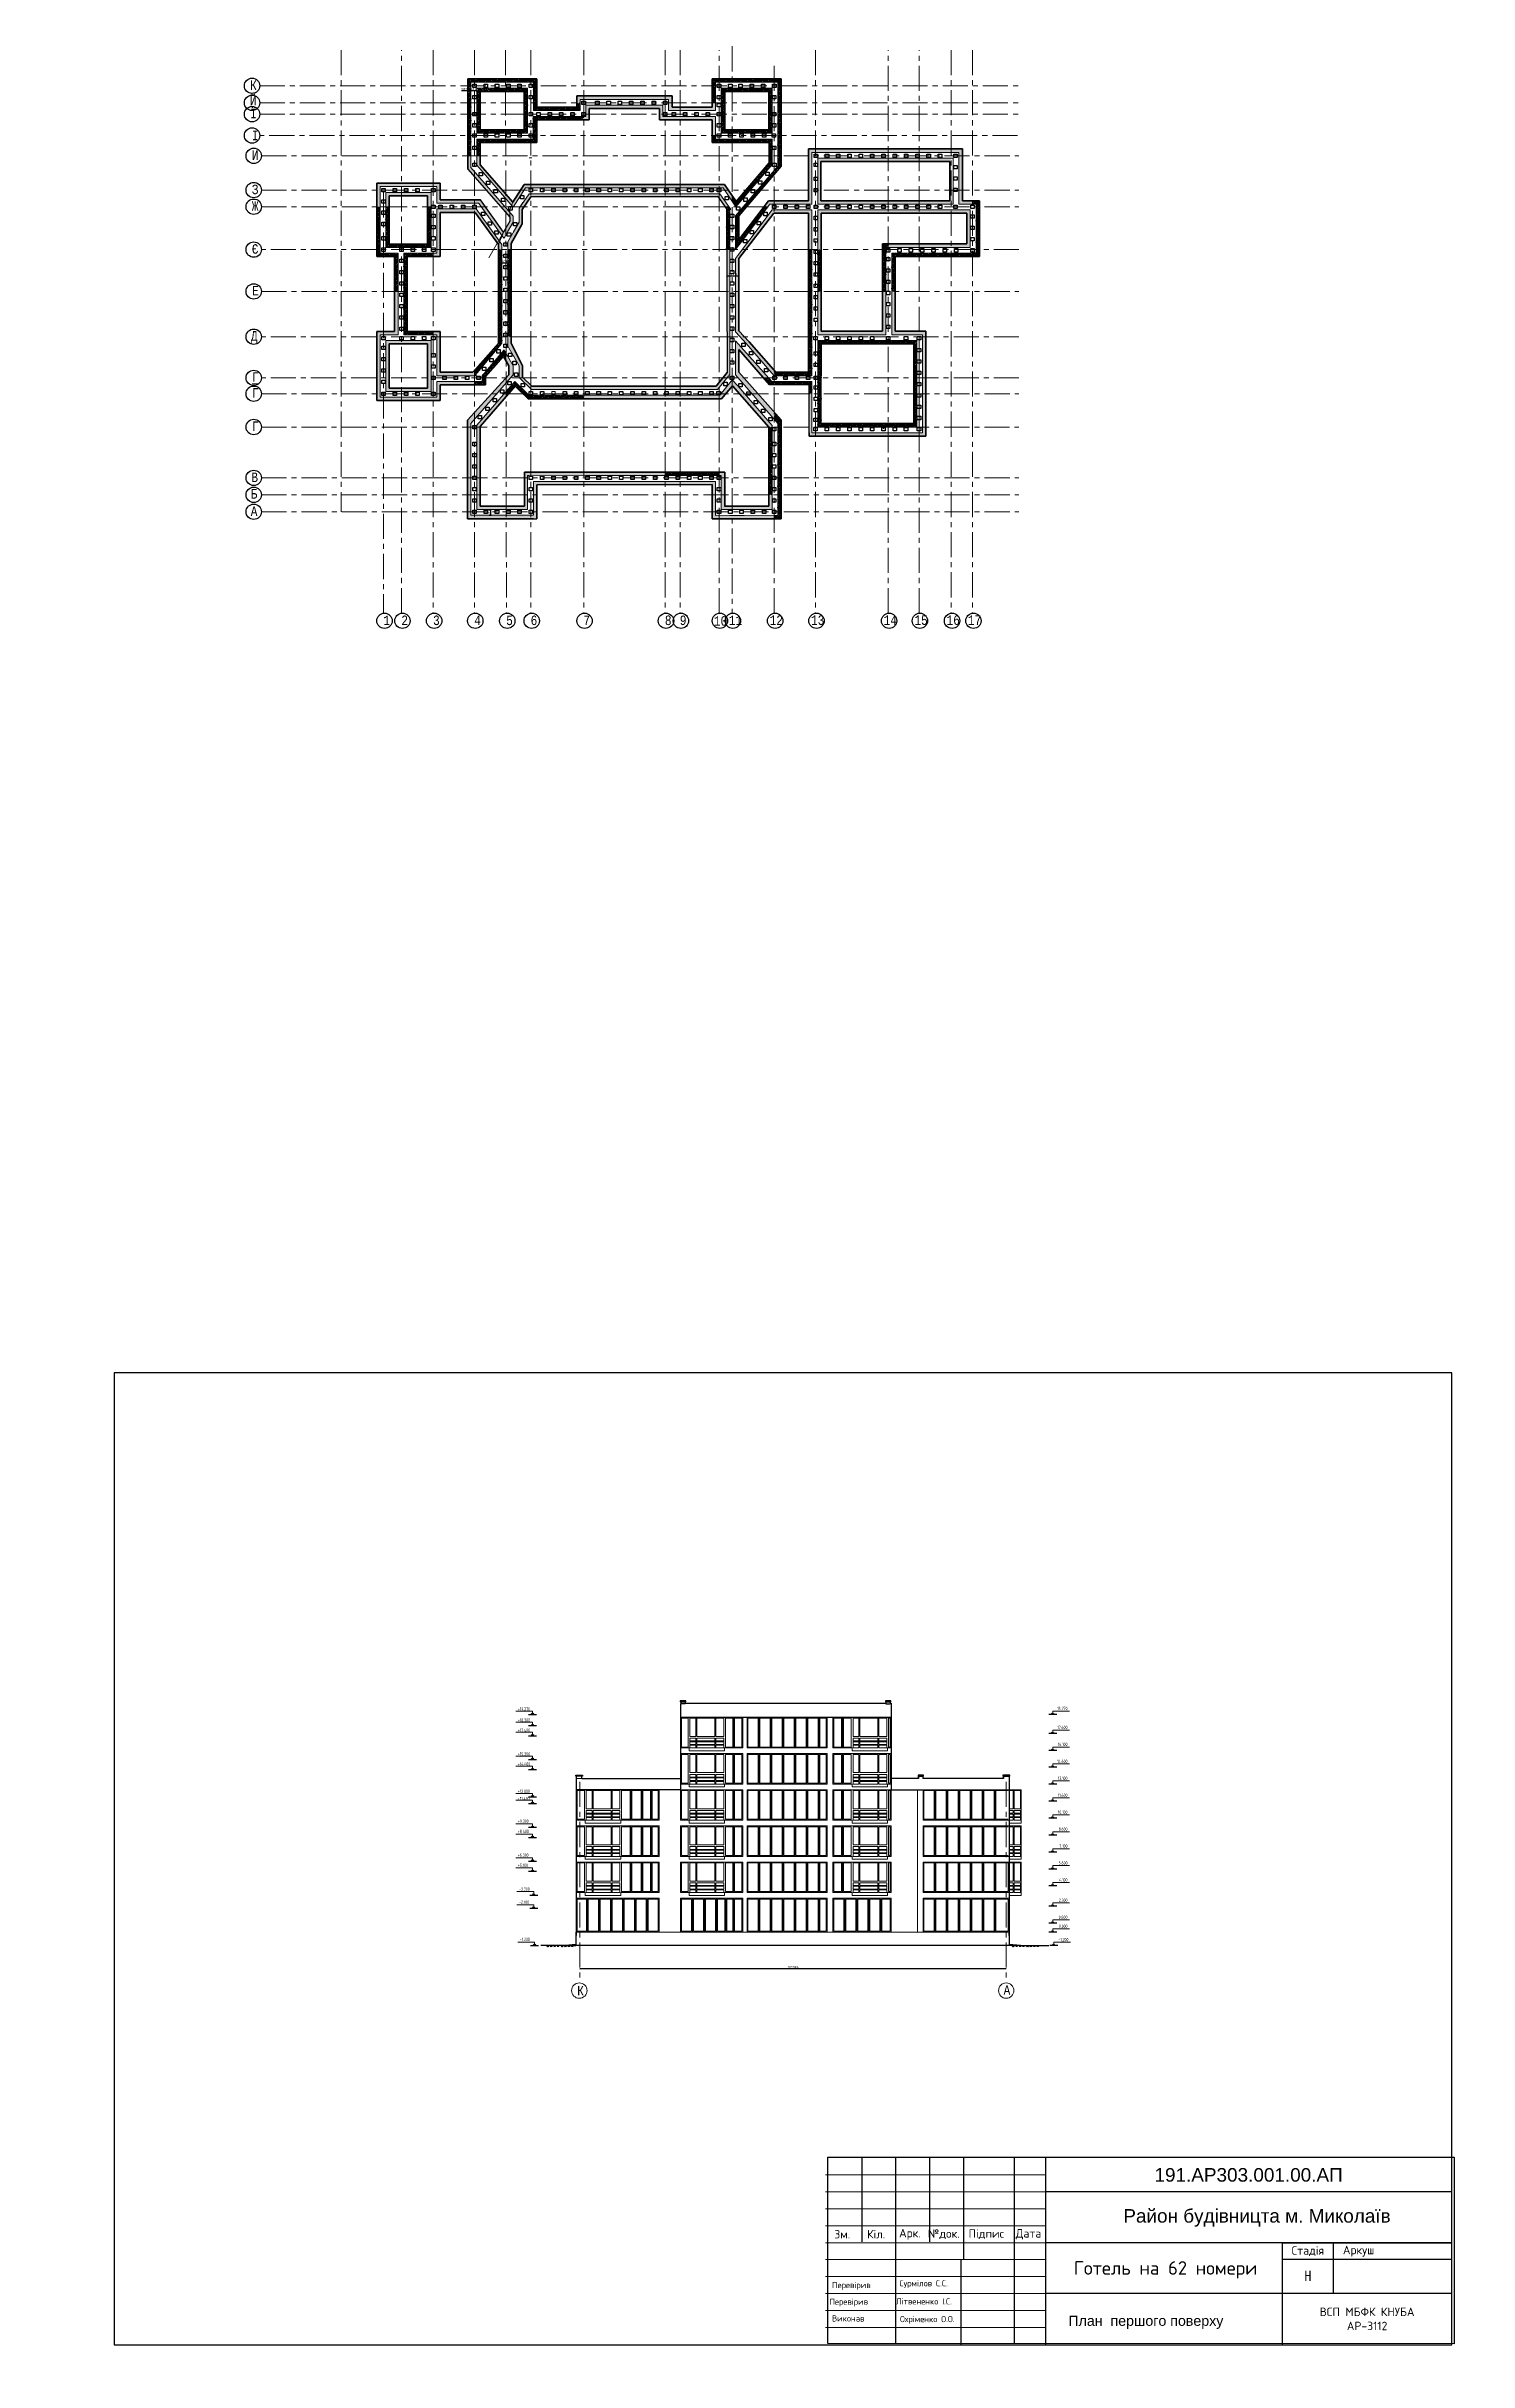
# Model space of a CAD drawing. Header units: millimetres. Extents: x -689206 to 4969298, y -1019800 to 703299.
# Drawn here: x 905490 to 1031392, y -677850 to -472918 of the extents above; entities that cross this region are included whole.
import ezdxf

# ---------------------------------------------------------------- set-up
doc = ezdxf.new("R2010")
doc.units = ezdxf.units.MM
doc.linetypes.add('JIS_02_4.0', pattern=[5.5, 4, -1.5])
doc.linetypes.add('осеваяX2', pattern=[101.6, 63.5, -12.7, 12.7, -12.7])
doc.layers.add('внешняярамка', color=7, linetype='Continuous', lineweight=5, plot=False)
for name, color, linetype in [('кровля', 211, 'Continuous'), ('разрез1-1', 7, 'Continuous'), ('разрез2-2', 7, 'Continuous'), ('сетка', 104, 'Continuous')]:
    doc.layers.add(name, color=color, linetype=linetype)
for name, color, linetype, lineweight in [('несущие', 7, 'Continuous', 30), ('ОКНА', 250, 'Continuous', 20), ('ПЕРЕГОРОДКИ', 252, 'Continuous', 9), ('РАЗМЕРЫ', 7, 'Continuous', 9), ('сваи', 7, 'JIS_02_4.0', 30), ('стены', 7, 'Continuous', 20), ('Штамп', 7, 'Continuous', 5)]:
    doc.layers.add(name, color=color, linetype=linetype, lineweight=lineweight)
doc.styles.get("Standard").update_dxf_attribs({"font": 'arial.ttf'})
doc.styles.add('Аннотативный', font='isocteur.ttf', dxfattribs={"width": 0.7, "height": 250})
doc.dimstyles.new('Аннотативный', dxfattribs={"dimscale": 0, "dimtxt": 250, "dimasz": 100, "dimexe": 1.25, "dimexo": 0.625, "dimtad": 1, "dimdec": 0, "dimtxsty": 'Аннотативный', "dimblk": 'ARCHTICK', "dimcen": 2.5, "dimadec": 0, "dimazin": 0, "dimtfac": 1, "dimtdec": 0, "dimtmove": 0, "dimatfit": 3, "dimfxl": 1, "dimarcsym": 0})
pattern_1 = [(45, (-17702.99, -145217.57), (50.513941, 185.2177825), [238.125, -47.625, 0, -47.625])]

msp = doc.modelspace()

# ---------------------------------------------------------------- texts
at = {"layer": 'РАЗМЕРЫ', "lineweight": 5, "ltscale": 35, "width": 7009.377, "attachment_point": 1, "style": 'Аннотативный'}
for s, insert, char_height in [('Й', (923513, -477303.4), 841.3), ('К', (923530.6, -475934.8), 841.3), ('Ї', (923530.6, -478444.3), 841.3), ('І', (923689.2, -480387.1), 841.3), ('И', (923680.6, -482136.3), 841.3), ('З', (923680.6, -485163.7), 841.3), ('Ж', (923680.6, -486636.3), 841.3), ('Є', (923680.6, -490434.3), 841.3), ('Е', (923715.9, -494118.7), 841.3), ('Д', (923595.6, -498126.6), 841.3), ('{\\LГ}', (923715.9, -501771.4), 841.28), ('Г', (923715.9, -503170.7), 841.3), ('Г', (923715.9, -506118.7), 841.3), ('Б', (923586.6, -512105.5), 841.3), ('В', (923641.7, -510640.9), 841.3), ('А', (923586.6, -513645.5), 841.3), ('1', (935323.7, -523302.9), 841.3), ('2', (936913, -523302.9), 841.3), ('3', (939723.7, -523302.9), 841.3), ('4', (943363, -523302.9), 841.3), ('5', (946195.2, -523302.9), 841.3), ('6', (948359.2, -523302.9), 841.3), ('7', (953033.1, -523302.9), 841.3), ('8', (960243.1, -523302.9), 841.3), ('9', (961563, -523302.9), 841.3), ('10', (964586.3, -523356.2), 841.28), ('11', (965896.1, -523302.9), 841.28), ('12', (969516.5, -523286.1), 841.28), ('13', (973176.4, -523286.1), 841.28), ('14', (979606.3, -523286.1), 841.28), ('15', (982328.7, -523286.1), 841.28), ('16', (985176.4, -523286.1), 841.28), ('17', (987067.9, -523286.1), 841.28), ('К', (952485, -644587.3), 841.3), ('А', (990225.4, -644538.2), 841.3)]:
    msp.add_mtext(s, dxfattribs=dict(at, insert=insert, char_height=char_height))
at = {"layer": 'разрез1-1', "lineweight": 30, "char_height": 297.819, "width": 1508.774, "style": 'Аннотативный'}
for s, insert, attachment_point in [('{\\fISOCPEUR|b0|i0|c204|p34;+19.270\\fISOCPEUR|b0|i0|c0|p34; }', (947235.3, -619933.5), 1), ('{\\fISOCPEUR|b0|i0|c204|p34;+18.300\\fISOCPEUR|b0|i0|c0|p34; }', (947235.3, -620908.5), 1), ('{\\fISOCPEUR|b0|i0|c204|p34;19.270\\fISOCPEUR|b0|i0|c0|p34; }', (995880.3, -619885.3), 3), ('{\\fISOCPEUR|b0|i0|c204|p34;+17.400\\fISOCPEUR|b0|i0|c0|p34; }', (947235.3, -621808.5), 1), ('{\\fISOCPEUR|b0|i0|c204|p34;17.600\\fISOCPEUR|b0|i0|c0|p34; }', (995880.3, -621560.3), 3), ('{\\fISOCPEUR|b0|i0|c204|p34;+15.300\\fISOCPEUR|b0|i0|c0|p34; }', (947235.3, -623908.5), 1), ('{\\fISOCPEUR|b0|i0|c204|p34;+14.400\\fISOCPEUR|b0|i0|c0|p34; }', (947235.3, -624808.5), 1), ('{\\fISOCPEUR|b0|i0|c204|p34;14.600\\fISOCPEUR|b0|i0|c0|p34; }', (995880.3, -624560.3), 3), ('{\\fISOCPEUR|b0|i0|c204|p34;16.100\\fISOCPEUR|b0|i0|c0|p34; }', (995880.3, -623060.3), 3), ('{\\fISOCPEUR|b0|i0|c204|p34;13.100\\fISOCPEUR|b0|i0|c0|p34; }', (995880.3, -626060.3), 3), ('{\\fISOCPEUR|b0|i0|c204|p34;+12.000\\fISOCPEUR|b0|i0|c0|p34; }', (947235.3, -627208.5), 1), ('{\\fISOCPEUR|b0|i0|c204|p34;+11.400\\fISOCPEUR|b0|i0|c0|p34; }', (947235.3, -627865.9), 1), ('{\\fISOCPEUR|b0|i0|c204|p34;11.600\\fISOCPEUR|b0|i0|c0|p34; }', (995880.3, -627560.3), 3), ('{\\fISOCPEUR|b0|i0|c204|p34;10.100\\fISOCPEUR|b0|i0|c0|p34; }', (995880.3, -629060.3), 3), ('{\\fISOCPEUR|b0|i0|c204|p34;+9.300\\fISOCPEUR|b0|i0|c0|p34; }', (947229.2, -629860.3), 1), ('{\\fISOCPEUR|b0|i0|c204|p34;+8.400\\fISOCPEUR|b0|i0|c0|p34; }', (947229.2, -630760.3), 1), ('{\\fISOCPEUR|b0|i0|c204|p34;8.600\\fISOCPEUR|b0|i0|c0|p34; }', (995880.3, -630560.3), 3), ('{\\fISOCPEUR|b0|i0|c204|p34;+6.300\\fISOCPEUR|b0|i0|c0|p34; }', (947229.2, -632860.3), 1), ('{\\fISOCPEUR|b0|i0|c204|p34;7.100\\fISOCPEUR|b0|i0|c0|p34; }', (995880.3, -632060.3), 3), ('{\\fISOCPEUR|b0|i0|c204|p34;+5.100\\fISOCPEUR|b0|i0|c0|p34; }', (947229.2, -633760.3), 1), ('{\\fISOCPEUR|b0|i0|c204|p34;5.600\\fISOCPEUR|b0|i0|c0|p34; }', (995880.3, -633560.3), 3), ('{\\fISOCPEUR|b0|i0|c204|p34;4.100\\fISOCPEUR|b0|i0|c0|p34; }', (995880.3, -635060.3), 3), ('{\\fISOCPEUR|b0|i0|c204|p34;4.100\\fISOCPEUR|b0|i0|c0|p34; }', (995880.3, -635060.3), 3), ('{\\fISOCPEUR|b0|i0|c204|p34;+3.300\\fISOCPEUR|b0|i0|c0|p34; }', (947331.1, -635860.3), 1), ('{\\fISOCPEUR|b0|i0|c204|p34;+2.100\\fISOCPEUR|b0|i0|c0|p34; }', (947331.1, -637030.3), 1), ('{\\fISOCPEUR|b0|i0|c204|p34;2.300\\fISOCPEUR|b0|i0|c0|p34; }', (995880.3, -636860.3), 3), ('{\\fISOCPEUR|b0|i0|c204|p34;0.800\\fISOCPEUR|b0|i0|c0|p34; }', (995880.3, -638360.3), 3), ('{\\fISOCPEUR|b0|i0|c204|p34;0.000\\fISOCPEUR|b0|i0|c0|p34; }', (995880.3, -639160.3), 3), ('{\\fISOCPEUR|b0|i0|c204|p34;-1.200\\fISOCPEUR|b0|i0|c0|p34; }', (947403.2, -640319.6), 1), ('{\\fISOCPEUR|b0|i0|c204|p34;-1.200\\fISOCPEUR|b0|i0|c0|p34; }', (995960.2, -640340.3), 3)]:
    msp.add_mtext(s, dxfattribs=dict(at, insert=insert, attachment_point=attachment_point))
at = {"layer": 'Штамп'}
for s, width, heights, insert, char_height, attachment_point in [('191.АР303.001.00.АП', 35964.662, [0], (1011909.3, -661324), 1198.822, 5), ('Район будівницта м. Миколаїв', 36847.409, [0], (1012652.2, -665122.9), 1198.822, 5), ('\\pxqc;{\\fISOCPEUR|b0|i0|c204|p34;Зм.}', 2997.055, [0], (975944.7, -666568.9), 749.264, 5), ('\\pxqc;{\\fISOCPEUR|b0|i0|c204|p34;Кіл.}', 2997.055, [0], (978941.7, -666568.9), 749.264, 5), ('\\pxqc;{\\fISOCPEUR|b0|i0|c204|p34;Арк.}', 2997.055, [0], (981938.8, -666568.9), 749.264, 5), ('\\pxqc;{\\fISOCPEUR|b0|i0|c204|p34;№док.}', 2997.055, [0], (984935.9, -666568.9), 749.264, 5), ('\\pxqc;{\\fISOCPEUR|b0|i0|c204|p34;Підпис}', 4495.583, [0], (988682.2, -666568.9), 749.264, 5), ('\\pxqc;{\\fISOCPEUR|b0|i0|c204|p34;Дата}', 2997.055, [0], (992428.5, -666568.9), 749.264, 5), ('\\pxqc;{\\fISOCPEUR|b0|i0|c204|p34;Стадія}', 4495.583, [0], (1017154.2, -668067.4), 749.264, 5), ('\\pxqc;{\\fISOCPEUR|b0|i0|c204|p34;Аркуш}', 4495.583, [0], (1021649.8, -668067.4), 749.264, 5), ('\\pxqc;{\\fISOCPEUR|b0|i0|c204|p34;Готель на 62 номери}', 20814.086, [0], (1004559, -669715.2), 1198.822, 5), ('\\pxql;{\\fISOCPEUR|b0|i0|c204|p34;Перевірив}', 5994.11, [0], (978036.5, -671141.8), 549.404, 5), ('\\pxql;{\\fISOCPEUR|b0|i0|c204|p34;Сурмілов С.С.}', 5994.11, [0], (984004.8, -670987.1), 549.404, 5), ('\\pxql;{\\fISOCPEUR|b0|i0|c204|p34;Перевірив}', 5994.11, [0], (977804.4, -672614.5), 549.404, 5), ('\\pxql;{\\fISOCPEUR|b0|i0|c204|p34;Виконав}', 5994.11, [0], (978024.8, -674019.5), 549.404, 5), ('\\pxql;{\\fISOCPEUR|b0|i0|c204|p34;Літвененко І.С.}', 5994.11, [0], (983695.3, -672511.4), 549.404, 5), ('\\pxql;{\\fISOCPEUR|b0|i0|c204|p34;Охріменко О.О.}', 5994.11, [0], (984056.4, -674154.5), 549.404, 5), ('\\pxqc;План  першого поверху', 17450.903, [3556.5], (1002818.7, -674362.5), 899.276, 5), ('\\pxqc;{\\fISOCPEUR|b0|i0|c204|p34;ВСП МБФК КНУБА^JАР-3112}', 14985.276, [0], (1029891.7, -674061.5), 749.264, 6)]:
    msp.add_mtext_dynamic_manual_height_columns(s, width=width, gutter_width=3746.3, heights=heights, dxfattribs=dict(at, insert=insert, char_height=char_height, attachment_point=attachment_point))
at = {"layer": 'Штамп', "insert": (1019402, -670244.3), "char_height": 915.67, "width": 4495.583, "attachment_point": 6, "style": 'Аннотативный'}
msp.add_mtext('\\pxqc;Н', dxfattribs=at)

# ---------------------------------------------------------------- blocks, each defined once
blk = doc.blocks.new('_ArchTick')
at = {"color": 0, "linetype": 'ByBlock', "const_width": 0.15}
blk.add_lwpolyline([(-0.5, -0.5), (0.5, 0.5)], dxfattribs=at)
blk = doc.blocks.new('*D4462')
at = {"layer": 'Defpoints', "color": 0, "lineweight": 30, "ltscale": 35, "transparency": 16777216}
for p in [(952705, -643081), (952705, -643081), (990464, -643081)]:
    blk.add_point(p, dxfattribs=at)
at = {"layer": 'РАЗМЕРЫ', "color": 0, "lineweight": -2, "ltscale": 35, "transparency": 16777216}
for p, q in [((952705, -643081), (952705, -643080)), ((990464, -643081), (952705, -643081)), ((990464, -643081), (990464, -643080))]:
    blk.add_line(p, q, dxfattribs=at)
at = {"layer": 'РАЗМЕРЫ', "color": 0, "lineweight": -2, "ltscale": 35, "transparency": 16777216, "xscale": 100, "yscale": 100, "zscale": 100, "rotation": 180}
blk.add_blockref('_ArchTick', (952705, -643081), dxfattribs=at)
at = {"layer": 'РАЗМЕРЫ', "color": 0, "lineweight": -2, "ltscale": 35, "transparency": 16777216, "xscale": 100, "yscale": 100, "zscale": 100}
blk.add_blockref('_ArchTick', (990464, -643081), dxfattribs=at)
at = {"layer": 'РАЗМЕРЫ', "color": 0, "lineweight": 5, "ltscale": 35, "transparency": 16777216, "insert": (971584, -642956), "char_height": 250, "attachment_point": 5, "style": 'Аннотативный'}
blk.add_mtext('37700', dxfattribs=at)
blk = doc.blocks.new('*D4812')
at = {"layer": 'Defpoints', "color": 0, "lineweight": 5, "ltscale": 35, "transparency": 16777216}
for p in [(944677, -513917), (944827, -513917), (944677, -514427)]:
    blk.add_point(p, dxfattribs=at)
at = {"layer": 'РАЗМЕРЫ', "color": 0, "lineweight": -2, "ltscale": 35, "transparency": 16777216}
for p, q in [((944678, -513917), (944828, -513917)), ((944827, -514427), (944827, -513917)), ((944678, -514427), (944828, -514427))]:
    blk.add_line(p, q, dxfattribs=at)
at = {"layer": 'РАЗМЕРЫ', "color": 0, "lineweight": -2, "ltscale": 35, "transparency": 16777216, "xscale": 100, "yscale": 100, "zscale": 100}
for p, rotation in [((944827, -513917), 90), ((944827, -514427), 270)]:
    blk.add_blockref('_ArchTick', p, dxfattribs=dict(at, rotation=rotation))
at = {"layer": 'РАЗМЕРЫ', "color": 0, "lineweight": 5, "ltscale": 35, "transparency": 16777216, "insert": (944701, -514172), "char_height": 250, "attachment_point": 5, "rotation": 90, "style": 'Аннотативный'}
blk.add_mtext('510', dxfattribs=at)
blk = doc.blocks.new('*D4807')
at = {"layer": 'Defpoints', "color": 0, "lineweight": 5, "ltscale": 35, "transparency": 16777216}
for p in [(945825, -492108), (945825, -492475), (946335, -492475)]:
    blk.add_point(p, dxfattribs=at)
at = {"layer": 'РАЗМЕРЫ', "color": 0, "lineweight": -2, "ltscale": 35, "transparency": 16777216}
for p, q in [((945825, -492475), (945825, -492106)), ((946335, -492108), (945825, -492108)), ((946335, -492475), (946335, -492106))]:
    blk.add_line(p, q, dxfattribs=at)
at = {"layer": 'РАЗМЕРЫ', "color": 0, "lineweight": -2, "ltscale": 35, "transparency": 16777216, "xscale": 100, "yscale": 100, "zscale": 100, "rotation": 180}
blk.add_blockref('_ArchTick', (945825, -492108), dxfattribs=at)
at = {"layer": 'РАЗМЕРЫ', "color": 0, "lineweight": -2, "ltscale": 35, "transparency": 16777216, "xscale": 100, "yscale": 100, "zscale": 100}
blk.add_blockref('_ArchTick', (946335, -492108), dxfattribs=at)
at = {"layer": 'РАЗМЕРЫ', "color": 0, "lineweight": 5, "ltscale": 35, "transparency": 16777216, "insert": (946080, -491982), "char_height": 250, "attachment_point": 5, "style": 'Аннотативный'}
blk.add_mtext('510', dxfattribs=at)
blk = doc.blocks.new('*D4808')
at = {"layer": 'Defpoints', "color": 0, "lineweight": 5, "ltscale": 35, "transparency": 16777216}
for p in [(943585, -476867), (943585, -476867), (943885, -476913)]:
    blk.add_point(p, dxfattribs=at)
at = {"layer": 'РАЗМЕРЫ', "color": 0, "lineweight": -2, "ltscale": 35, "transparency": 16777216}
for p, q in [((943585, -476867), (943885, -476867)), ((943585, -476868), (943585, -476869)), ((943885, -476913), (943885, -476866)), ((943885, -476867), (944594, -476867))]:
    blk.add_line(p, q, dxfattribs=at)
at = {"layer": 'РАЗМЕРЫ', "color": 0, "lineweight": -2, "ltscale": 35, "transparency": 16777216, "xscale": 100, "yscale": 100, "zscale": 100, "rotation": 180}
blk.add_blockref('_ArchTick', (943585, -476867), dxfattribs=at)
at = {"layer": 'РАЗМЕРЫ', "color": 0, "lineweight": -2, "ltscale": 35, "transparency": 16777216, "xscale": 100, "yscale": 100, "zscale": 100}
blk.add_blockref('_ArchTick', (943885, -476867), dxfattribs=at)
at = {"layer": 'РАЗМЕРЫ', "color": 0, "lineweight": 20, "ltscale": 35, "transparency": 16777216, "insert": (944357, -476742), "char_height": 250, "attachment_point": 5, "style": 'Аннотативный'}
blk.add_mtext('300', dxfattribs=at)
blk = doc.blocks.new('*D4809')
at = {"layer": 'Defpoints', "color": 0, "lineweight": 5, "ltscale": 35, "transparency": 16777216}
for p in [(942815, -476872), (942815, -476998), (943075, -476998)]:
    blk.add_point(p, dxfattribs=at)
at = {"layer": 'РАЗМЕРЫ', "color": 0, "lineweight": -2, "ltscale": 35, "transparency": 16777216}
for p, q in [((942815, -476872), (942241, -476872)), ((942815, -476997), (942815, -476871)), ((943075, -476872), (942815, -476872)), ((943075, -476997), (943075, -476871))]:
    blk.add_line(p, q, dxfattribs=at)
at = {"layer": 'РАЗМЕРЫ', "color": 0, "lineweight": -2, "ltscale": 35, "transparency": 16777216, "xscale": 100, "yscale": 100, "zscale": 100, "rotation": 180}
blk.add_blockref('_ArchTick', (942815, -476872), dxfattribs=at)
at = {"layer": 'РАЗМЕРЫ', "color": 0, "lineweight": -2, "ltscale": 35, "transparency": 16777216, "xscale": 100, "yscale": 100, "zscale": 100}
blk.add_blockref('_ArchTick', (943075, -476872), dxfattribs=at)
at = {"layer": 'РАЗМЕРЫ', "color": 0, "lineweight": 20, "ltscale": 35, "transparency": 16777216, "insert": (942478, -476746), "char_height": 250, "attachment_point": 5, "style": 'Аннотативный'}
blk.add_mtext('300', dxfattribs=at)
blk = doc.blocks.new('*D4810')
at = {"layer": 'Defpoints', "color": 0, "lineweight": 5, "ltscale": 35, "transparency": 16777216}
for p in [(943075, -476864), (943075, -476872), (943585, -476914)]:
    blk.add_point(p, dxfattribs=at)
at = {"layer": 'РАЗМЕРЫ', "color": 0, "lineweight": -2, "ltscale": 35, "transparency": 16777216}
for p, q in [((943075, -476871), (943075, -476862)), ((943585, -476864), (943075, -476864)), ((943585, -476914), (943585, -476862))]:
    blk.add_line(p, q, dxfattribs=at)
at = {"layer": 'РАЗМЕРЫ', "color": 0, "lineweight": -2, "ltscale": 35, "transparency": 16777216, "xscale": 100, "yscale": 100, "zscale": 100, "rotation": 180}
blk.add_blockref('_ArchTick', (943075, -476864), dxfattribs=at)
at = {"layer": 'РАЗМЕРЫ', "color": 0, "lineweight": -2, "ltscale": 35, "transparency": 16777216, "xscale": 100, "yscale": 100, "zscale": 100}
blk.add_blockref('_ArchTick', (943585, -476864), dxfattribs=at)
at = {"layer": 'РАЗМЕРЫ', "color": 0, "lineweight": 20, "ltscale": 35, "transparency": 16777216, "insert": (943330, -476738), "char_height": 250, "attachment_point": 5, "style": 'Аннотативный'}
blk.add_mtext('510', dxfattribs=at)
blk = doc.blocks.new('*D4811')
at = {"layer": 'Defpoints', "color": 0, "lineweight": 5, "ltscale": 35, "transparency": 16777216}
for p in [(965711, -493252), (965711, -493252), (966795, -493248)]:
    blk.add_point(p, dxfattribs=at)
at = {"layer": 'РАЗМЕРЫ', "color": 0, "lineweight": -2, "ltscale": 35, "transparency": 16777216}
for p, q in [((965711, -493252), (965711, -493251)), ((966795, -493252), (965711, -493252)), ((966795, -493248), (966795, -493254))]:
    blk.add_line(p, q, dxfattribs=at)
at = {"layer": 'РАЗМЕРЫ', "color": 0, "lineweight": -2, "ltscale": 35, "transparency": 16777216, "xscale": 100, "yscale": 100, "zscale": 100, "rotation": 180}
blk.add_blockref('_ArchTick', (965711, -493252), dxfattribs=at)
at = {"layer": 'РАЗМЕРЫ', "color": 0, "lineweight": -2, "ltscale": 35, "transparency": 16777216, "xscale": 100, "yscale": 100, "zscale": 100}
blk.add_blockref('_ArchTick', (966795, -493252), dxfattribs=at)
at = {"layer": 'РАЗМЕРЫ', "color": 0, "lineweight": 20, "ltscale": 35, "transparency": 16777216, "insert": (966253, -493127), "char_height": 250, "attachment_point": 5, "style": 'Аннотативный'}
blk.add_mtext('1110', dxfattribs=at)

# ---------------------------------------------------------------- dimensions: what is measured, and where the dimension line sits
at = {"layer": 'РАЗМЕРЫ', "lineweight": 20, "ltscale": 35}
dim = msp.add_linear_dim(base=(942815.2, -476871.9), p1=(943075, -476997.6), p2=(942815.2, -476997.6), text='300', dimstyle='Аннотативный', dxfattribs=at)
dim.commit()
dim.dimension.update_dxf_attribs({"geometry": '*D4809', "text_midpoint": (942478.3, -476871.9), "dimtype": 160})
dim = msp.add_linear_dim(base=(943075, -476863.7), p1=(943585, -476914.5), p2=(943075, -476871.9), dimstyle='Аннотативный', dxfattribs=at)
dim.commit()
dim.dimension.update_dxf_attribs({"geometry": '*D4810', "text_midpoint": (943330, -476738.1)})
dim = msp.add_linear_dim(base=(943585, -476867.5), p1=(943885, -476913.2), p2=(943585, -476867.5), dimstyle='Аннотативный', dxfattribs=at)
dim.commit()
dim.dimension.update_dxf_attribs({"geometry": '*D4808', "text_midpoint": (944357, -476867.5), "dimtype": 160})
at = {"layer": 'РАЗМЕРЫ', "lineweight": 5, "ltscale": 35}
dim = msp.add_linear_dim(base=(945825, -492107.6), p1=(946335.4, -492475.2), p2=(945825, -492475.2), dimstyle='Аннотативный', dxfattribs=at)
dim.commit()
dim.dimension.update_dxf_attribs({"geometry": '*D4807', "text_midpoint": (946080.2, -491981.9)})
at = {"layer": 'РАЗМЕРЫ', "lineweight": 20, "ltscale": 35}
dim = msp.add_linear_dim(base=(965711, -493252.3), p1=(966794.8, -493247.6), p2=(965711, -493252.3), text='1110', dimstyle='Аннотативный', dxfattribs=at)
dim.commit()
dim.dimension.update_dxf_attribs({"geometry": '*D4811', "text_midpoint": (966252.9, -493126.7)})
at = {"layer": 'РАЗМЕРЫ', "lineweight": 5, "ltscale": 35}
dim = msp.add_linear_dim(base=(944827, -513917.2), p1=(944677, -514427.2), p2=(944677, -513917.2), angle=90, dimstyle='Аннотативный', dxfattribs=at)
dim.commit()
dim.dimension.update_dxf_attribs({"geometry": '*D4812', "text_midpoint": (944701.4, -514172.2)})
dim = msp.add_linear_dim(base=(952704.6, -643081.5), p1=(990463.6, -643081.5), p2=(952704.6, -643081.5), text='37700', dimstyle='Аннотативный', dxfattribs=at)
dim.commit()
dim.dimension.update_dxf_attribs({"geometry": '*D4462', "text_midpoint": (971584.1, -642955.9)})

# ---------------------------------------------------------------- hatches: boundary and pattern name
at = {"layer": 'РАЗМЕРЫ', "lineweight": 5, "ltscale": 35}
h = msp.add_hatch(dxfattribs=at)
h.set_pattern_fill('ANSI36', color=0, scale=30)
h.set_pattern_definition(pattern_1)
h.paths.add_polyline_path([(946142.5, -476613.2), (943585, -476613.2), (943585, -476824.2), (943585, -477923.2), (943885, -477923.2), (943885, -476913.2), (946143, -476913.2)])
h.paths.add_polyline_path([(943885, -477923.2), (943585, -477923.2), (943585, -478923.2), (943885, -478923.2)])
h.paths.add_polyline_path([(943075, -477923.2), (942815.2, -477923.2), (942815.2, -478923.2), (943075, -478923.2)])
h.paths.add_polyline_path([(943075, -476414.1), (942815.2, -476414.1), (942815.2, -477923.2), (943075, -477923.2)])
h.paths.add_polyline_path([(943385, -475805.2), (942815.2, -475805.2), (942815.2, -476105.2), (942815.2, -476414.1), (943075, -476414.1), (943075, -476105.2), (943385, -476105.2)])
h.paths.add_polyline_path([(946141.2, -475805.2), (943385, -475805.2), (943385, -476105.2), (946141.7, -476105.2)])
h.paths.add_polyline_path([(948381.1, -475805.2), (946141.2, -475805.2), (946141.7, -476105.2), (948381.1, -476105.2)])
h.paths.add_polyline_path([(948085.1, -476613.2), (946142.5, -476613.2), (946143, -476913.2), (947785.1, -476913.2), (947785.1, -477923.2), (948085.1, -477923.2)])
h.paths.add_polyline_path([(948085.1, -477923.2), (947785.1, -477923.2), (947785.1, -478923.2), (948085.1, -478923.2)])
h.paths.add_polyline_path([(948903.1, -477923.2), (948603.1, -477923.2), (948603.1, -478613.2), (952745.1, -478613.2), (952745.1, -477923.2), (952445.1, -477923.2), (952445.1, -478313.2), (948903.1, -478313.2)])
h.paths.add_polyline_path([(948903.1, -476414.2), (948603.1, -476414.2), (948603.1, -477923.2), (948903.1, -477923.2)])
h.paths.add_polyline_path([(948903.1, -475805.2), (948603.1, -475805.2), (948381.1, -475805.2), (948381.1, -476105.2), (948603.1, -476105.2), (948603.1, -476414.2), (948903.1, -476414.2)])
h.paths.add_polyline_path([(944005.8, -477029.4), (944708.3, -477029.4), (944708.3, -476429.4), (944005.8, -476429.4)], flags=9)
h = msp.add_hatch(dxfattribs=at)
h.set_pattern_fill('ANSI36', color=0, scale=30)
h.set_pattern_definition(pattern_1)
h.paths.add_polyline_path([(953055.1, -477313.2), (952445.1, -477313.2), (952445.1, -477613.2), (952445.1, -477923.2), (952745.1, -477923.2), (952745.1, -477613.2), (953055.1, -477613.2)])
h.paths.add_polyline_path([(953555.1, -479123.2), (953555.1, -478923.2), (953255.1, -478923.2), (953255.1, -479123.2), (953055.1, -479123.2), (953055.1, -479423.2), (953555.1, -479423.2)])
h.paths.add_polyline_path([(953555.1, -478423.2), (959765.1, -478423.2), (959765.1, -478923.2), (960065.1, -478923.2), (960065.1, -478123.2), (956285.1, -478123.2), (953255.1, -478123.2), (953255.1, -478923.2), (953555.1, -478923.2)])
h.paths.add_polyline_path([(960265.1, -477313.2), (953055.1, -477313.2), (953055.1, -477613.2), (960265.1, -477613.2)])
h.paths.add_polyline_path([(960875.1, -477313.2), (960575.1, -477313.2), (960265.1, -477313.2), (960265.1, -477613.2), (960575.1, -477613.2), (960575.1, -477923.2), (960875.1, -477923.2)])
h.paths.add_polyline_path([(961585, -478313.2), (960875.1, -478313.2), (960875.1, -477923.2), (960575.1, -477923.2), (960575.1, -478613.2), (961585, -478613.2)])
h.paths.add_polyline_path([(960265.1, -479123.2), (960065.1, -479123.2), (960065.1, -478923.2), (959765.1, -478923.2), (959765.1, -479423.2), (960065.1, -479423.2), (960265.1, -479423.2)])
h.paths.add_polyline_path([(961585, -479123.2), (960265.1, -479123.2), (960265.1, -479423.2), (961585, -479423.2)])
h.paths.add_polyline_path([(964725.1, -479123.2), (961585, -479123.2), (961585, -479423.2), (964425.1, -479423.2), (964425.1, -480813.2), (964725.1, -480813.2)])
h.paths.add_polyline_path([(964717.1, -477923.2), (964417.1, -477923.2), (964417.1, -478313.2), (961585, -478313.2), (961585, -478613.2), (964717.1, -478613.2)])
h = msp.add_hatch(dxfattribs=at)
h.set_pattern_fill('ANSI36', color=0, scale=30)
h.set_pattern_definition(pattern_1)
h.paths.add_polyline_path([(966184.8, -476105.2), (966184.8, -475805.2), (965035.1, -475805.2), (965035.1, -476105.2)])
h.paths.add_polyline_path([(964717.1, -476105.2), (965035.1, -476105.2), (965035.1, -475805.2), (964417.1, -475805.2), (964417.1, -476105.2), (964417.1, -476414.5), (964717.1, -476414.5)])
h.paths.add_polyline_path([(964417.1, -477923.2), (964717.1, -477923.2), (964717.1, -476414.5), (964417.1, -476414.5)])
h.paths.add_polyline_path([(965235.1, -477923.2), (965535.1, -477923.2), (965535.1, -476913.2), (966184.8, -476913.2), (966184.8, -476613.2), (965235.1, -476613.2)])
h.paths.add_polyline_path([(966184.8, -476913.2), (969435.1, -476913.2), (969435.1, -477923.2), (969735.1, -477923.2), (969735.1, -476615.2), (969411.1, -476615.2), (966184.8, -476613.7)])
h.paths.add_polyline_path([(966184.8, -475805.2), (966184.8, -476105.2), (969925.1, -476105.2), (969925.1, -475805.2)])
h.paths.add_polyline_path([(970245.1, -476105.2), (970245.1, -476414.6), (970545.1, -476414.6), (970545.1, -475805.2), (970245.1, -475805.2), (969925.1, -475805.2), (969925.1, -476105.2)])
h.paths.add_polyline_path([(970245.2, -477923.2), (970545.1, -477923.2), (970545.1, -476414.6), (970245.1, -476414.6)])
h.paths.add_polyline_path([(969735.1, -478923.2), (969735.1, -477923.2), (969435.1, -477923.2), (969435.1, -478923.2)])
h.paths.add_polyline_path([(970545.1, -477923.2), (970245.2, -477923.2), (970245.3, -478923.2), (970545.1, -478923.2)])
h.paths.add_polyline_path([(970245.3, -478923.2), (970245.5, -480813.2), (970545.1, -480813.2), (970545.1, -478923.2)])
h.paths.add_polyline_path([(969735.1, -478923.2), (969435.1, -478923.2), (969435.1, -480313.2), (966184.8, -480313.2), (966184.8, -480613.2), (969735.1, -480613.2)])
h.paths.add_polyline_path([(969735.1, -481123.2), (966184.8, -481123.2), (966184.8, -481423.2), (969477.2, -481423.2), (969478.5, -482615.2), (969735.1, -482615.2)])
h.paths.add_polyline_path([(970545.1, -480813.2), (970245.5, -480813.2), (970245.6, -482615.2), (970545.1, -482615.2)])
h.paths.add_polyline_path([(966184.8, -481123.2), (965035.1, -481123.2), (965035.1, -481423.2), (966184.8, -481423.2)])
h.paths.add_polyline_path([(966184.8, -480613.2), (966184.8, -480313.2), (965535.1, -480313.2), (965535.1, -478923.2), (965235.1, -478923.2), (965235.1, -480613.2)])
h.paths.add_polyline_path([(965535.1, -478923.2), (965535.1, -477923.2), (965235.1, -477923.2), (965235.1, -478923.2)])
h.paths.add_polyline_path([(965035.1, -481423.2), (965035.1, -481123.2), (964725.1, -481123.2), (964725.1, -480813.2), (964425.1, -480813.2), (964425.1, -481423.2), (964725.1, -481423.2)])
h = msp.add_hatch(dxfattribs=at)
h.set_pattern_fill('ANSI36', color=0, scale=30)
h.set_pattern_definition(pattern_1)
h.paths.add_polyline_path([(943885, -478923.2), (943585, -478923.2), (943585, -480613.2), (946149, -480613.2), (946148.5, -480313.2), (943885, -480313.2)])
h.paths.add_polyline_path([(943075, -478923.2), (942815.2, -478923.2), (942815.2, -480813.2), (943075, -480813.2)])
h.paths.add_polyline_path([(943075, -481355.3), (943075, -480813.2), (942815.2, -480813.2), (942815.2, -482615.2), (943075, -482615.2)])
h.paths.add_polyline_path([(943885, -481423.2), (946150.3, -481423.2), (946149.8, -481123.2), (943585, -481123.2), (943585, -482615.2), (943885, -482615.2)])
h.paths.add_polyline_path([(948085.1, -478923.2), (947785.1, -478923.2), (947785.1, -480313.2), (946148.5, -480313.2), (946149, -480613.2), (948085.1, -480613.2)])
h.paths.add_polyline_path([(948381, -481123.2), (946149.8, -481123.2), (946150.3, -481423.2), (948381, -481423.2)])
h.paths.add_polyline_path([(948895.1, -481123.2), (948895.1, -480813.2), (948595.1, -480813.2), (948595.1, -481123.2), (948381, -481123.2), (948381, -481423.2), (948895.1, -481423.2)])
h.paths.add_polyline_path([(948895.1, -479423.2), (953055.1, -479423.2), (953055.1, -479123.2), (948595.1, -479123.2), (948595.1, -480813.2), (948895.1, -480813.2)])
h = msp.add_hatch(dxfattribs=at)
h.set_pattern_fill('ANSI36', color=0, scale=30)
h.set_pattern_definition(pattern_1)
h.paths.add_polyline_path([(935035.7, -486255.2), (935035.7, -485642.7), (934735.7, -485642.7), (934735.7, -487115.2), (935035.7, -487115.2), (935035.7, -486774.4)])
h.paths.add_polyline_path([(935035.7, -485335.2), (936935, -485335.2), (936935, -485035.2), (934735.7, -485035.2), (934735.7, -485335.2), (934735.7, -485642.7), (935035.7, -485642.7)])
h.paths.add_polyline_path([(939745.7, -485035.2), (936935, -485035.2), (936935, -485335.2), (939745.7, -485335.2)])
h.paths.add_polyline_path([(940355.7, -485035.2), (940055.7, -485035.2), (939745.7, -485035.2), (939745.7, -485335.2), (940055.7, -485335.2), (940055.7, -485642.7), (940355.7, -485642.7)])
h.paths.add_polyline_path([(940355.7, -485642.7), (940055.7, -485642.7), (940055.7, -486805.2), (943385, -486805.2), (943385, -486505.2), (940355.7, -486505.2)])
h.paths.add_polyline_path([(940355.7, -487615.2), (943385, -487615.2), (943385, -487315.2), (940055.7, -487315.2), (940055.7, -487598), (940055.7, -490845.2), (940055.7, -490913.2), (940355.7, -490913.2)])
h.paths.add_polyline_path([(940355.7, -490913.2), (940055.7, -490913.2), (940055.7, -491225.2), (939745.7, -491225.2), (939745.7, -491525.2), (940055.7, -491525.2), (940355.7, -491525.2)])
h.paths.add_polyline_path([(939545.7, -486045.2), (939545.7, -485845.2), (938785.7, -485845.2), (936935, -485845.2), (936935, -486145.2), (939245.7, -486145.2), (939245.7, -487115.2), (939545.7, -487115.2)])
h.paths.add_polyline_path([(936935, -485845.2), (936245.7, -485845.2), (935545.7, -485845.2), (935545.7, -486774.4), (935545.7, -487115.2), (935845.7, -487115.2), (935845.7, -486774.4), (935845.7, -486145.2), (936935, -486145.2)])
h.paths.add_polyline_path([(943552.2, -487315.2), (943385, -487315.2), (943385, -487615.2), (943447, -487615.2), (945525, -490465.2), (945525, -490913.2), (945825, -490913.2), (945825, -490465.2)])
h.paths.add_polyline_path([(943931.3, -486505.2), (943385, -486505.2), (943385, -486805.2), (943757.9, -486805.2), (943807.2, -486873.6), (943981.5, -487115.2), (944367, -487115.2)])
h.paths.add_polyline_path([(944367, -487115.2), (943981.5, -487115.2), (945998.2, -489910.2), (946042.7, -489833.1), (946163.4, -489624.1), (946162.5, -489025.7), (945969.9, -489359.3)])
h.paths.add_polyline_path([(947623.8, -488644.9), (947623.8, -487367.6), (947792.9, -487115.2), (947422.4, -487115.2), (947335, -487241.9), (947335, -487678.2), (947335, -488478.2), (946335, -490210.2), (946335, -490913.2), (946635, -490913.2), (946635, -490357.6)])
h.paths.add_polyline_path([(946825, -487946.7), (946159.5, -487182.1), (946160.2, -487631.5), (946525, -488050.5), (946525, -488397.8), (946162.5, -489025.7), (946163.4, -489624.1), (946825, -488478.2)])
h.paths.add_polyline_path([(944819.5, -485642.7), (944429.1, -485642.7), (945710.9, -487115.2), (946101.2, -487115.2)])
h.paths.add_polyline_path([(946159.5, -487182.1), (946101.2, -487115.2), (945710.9, -487115.2), (946160.2, -487631.5)], flags=17)
h.paths.add_polyline_path([(943385, -483994.6), (943385, -484443.1), (944429.1, -485642.7), (944819.5, -485642.7)])
h.paths.add_polyline_path([(943885, -483396.7), (943885, -482615.2), (943585, -482615.2), (943585, -483448.3), (945495.1, -485642.7), (945840, -485642.7)])
h.paths.add_polyline_path([(945840, -485642.7), (945495.1, -485642.7), (946158.3, -486404.6), (946157.6, -486007.6)])
h.paths.add_polyline_path([(943075, -483638.5), (943075, -482615.2), (942815.2, -482615.2), (942815.2, -483788.5), (943385, -484443.1), (943385, -483994.6)])
h = msp.add_hatch(dxfattribs=at)
h.set_pattern_fill('ANSI36', color=0, scale=30)
h.set_pattern_definition(pattern_1)
h.paths.add_polyline_path([(969735.1, -483373.2), (969735.1, -482615.2), (969478.5, -482615.2), (969479.2, -483237.5), (967426.4, -485642.7), (967798.1, -485642.7)])
h.paths.add_polyline_path([(970245.6, -483515.5), (969925.1, -483891), (969925.1, -484242.5), (970545.6, -483515.5), (970545.1, -483164.6), (970545.1, -482615.2), (970245.6, -482615.2)])
h.paths.add_polyline_path([(968430.1, -485642.7), (968730.1, -485642.7), (969925.1, -484242.5), (969925.1, -483891)])
h.paths.add_polyline_path([(967173.2, -487115.2), (967473.2, -487115.2), (968730.1, -485642.7), (968430.1, -485642.7)])
h.paths.add_polyline_path([(966555.7, -486662.8), (966184.8, -486115.8), (966184.8, -486607.8), (966522.3, -487115.2), (966541.3, -487115.2), (967798.1, -485642.7), (967426.4, -485642.7)])
h.paths.add_polyline_path([(967473.2, -487115.2), (967173.2, -487115.2), (966494.8, -487910.1), (966494.8, -489585.2), (966494.8, -490913.2), (966495.7, -490913.2), (967291.7, -489856.5), (969356.6, -487115.2), (969005, -487115.2), (966794.8, -490031.7), (966794.8, -487910.1)])
h.paths.add_polyline_path([(965700.9, -490913.2), (965984.8, -490913.2), (965984.8, -490855.2), (965984.8, -489585.2), (965984.8, -487370.7), (966075.9, -487370.7), (966011.7, -487277.7), (965899.5, -487115.2), (965548, -487115.2), (965685.2, -487313.6)])
h = msp.add_hatch(dxfattribs=at)
h.set_pattern_fill('ANSI36', color=0, scale=30)
h.set_pattern_definition(pattern_1)
h.paths.add_polyline_path([(974033.8, -483115.2), (980014.9, -483115.2), (980014.9, -482815.2), (973774, -482815.2), (973774, -485642.7), (974033.8, -485642.7)])
h.paths.add_polyline_path([(973264, -482615.2), (972964, -482615.2), (972964, -485642.7), (973264, -485642.7), (973264, -485331.9)])
h.paths.add_polyline_path([(973585, -482005.2), (973264, -482005.2), (972964, -482005.2), (972964, -482615.2), (973264, -482615.2), (973264, -482305.2), (973585, -482305.2)])
h.paths.add_polyline_path([(980014.9, -482005.2), (973585, -482005.2), (973585, -482305.2), (980014.9, -482305.2)])
h.paths.add_polyline_path([(982737.3, -482005.2), (980014.9, -482005.2), (980014.9, -482305.2), (982737.3, -482305.2)])
h.paths.add_polyline_path([(982737.3, -482815.2), (980014.9, -482815.2), (980014.9, -483115.2), (982737.3, -483115.2)])
h.paths.add_polyline_path([(985585, -482815.2), (982737.3, -482815.2), (982737.3, -483115.2), (985466.2, -483115.2), (985466.2, -485642.7), (985585, -485642.7)])
h.paths.add_polyline_path([(985585, -482005.2), (982737.3, -482005.2), (982737.3, -482305.2), (983047, -482305.2), (985585, -482305.2)])
h.paths.add_polyline_path([(986576.2, -482005.2), (985585, -482005.2), (985585, -482305.2), (986276.2, -482305.2), (986276.2, -482615.2), (986576.2, -482615.2), (986576.2, -482305.2)])
h.paths.add_polyline_path([(986576.2, -482615.2), (986276.2, -482615.2), (986276.2, -485642.7), (986576.2, -485642.7)])
h.paths.add_polyline_path([(986576.2, -485642.7), (986276.2, -485642.7), (986276.2, -486884.8), (987476.5, -486884.8), (987476.5, -486584.8), (986576.2, -486584.8)])
h.paths.add_polyline_path([(985766.2, -485642.7), (985585, -485642.7), (985585, -486884.8), (985766.2, -486884.8)])
h.paths.add_polyline_path([(985585, -485642.7), (985466.2, -485642.7), (985466.2, -486584.8), (982737.3, -486584.8), (982737.3, -486884.8), (985585, -486884.8)])
h.paths.add_polyline_path([(982737.3, -486584.8), (980014.9, -486584.8), (980014.9, -486884.8), (982737.3, -486884.8)])
h.paths.add_polyline_path([(982737.3, -487394.8), (980014.9, -487394.8), (980014.9, -487694.8), (982737.3, -487694.8)])
h.paths.add_polyline_path([(985585, -487394.8), (984486.2, -487394.8), (982737.3, -487394.8), (982737.3, -487694.8), (985585, -487694.8)])
h.paths.add_polyline_path([(987276.2, -487394.8), (985585, -487394.8), (985585, -487694.8), (986976.2, -487694.8), (986976.2, -490411.9), (985585, -490411.9), (985585, -490711.9), (987276.2, -490711.9), (987276.2, -489934.8)])
h.paths.add_polyline_path([(985585, -490411.9), (982737.3, -490411.9), (982737.3, -490711.9), (984486.2, -490711.9), (985585, -490711.9)])
h.paths.add_polyline_path([(982737.3, -490411.9), (980014.9, -490411.9), (980014.9, -490711.9), (982737.3, -490711.9)])
h = msp.add_hatch(dxfattribs=at)
h.set_pattern_fill('ANSI36', color=0, scale=30)
h.set_pattern_definition(pattern_1)
h.paths.add_polyline_path([(965103.6, -485962.7), (965035.1, -485962.7), (965035.1, -486373.7), (965548, -487115.2), (965899.5, -487115.2)])
h.paths.add_polyline_path([(965035.1, -485962.7), (961585, -485962.7), (961585, -486213.8), (964920.3, -486207.9), (965035.1, -486373.7)])
h.paths.add_polyline_path([(960265.1, -485962.7), (953055.1, -485962.7), (953055.1, -486229.2), (960265.1, -486216.2)])
h.paths.add_polyline_path([(961585, -485962.7), (960265.1, -485962.7), (960265.1, -486216.2), (961585, -486213.8)])
h.paths.add_polyline_path([(953055.1, -485962.7), (948381, -485962.7), (948381, -486237.6), (953055.1, -486229.2)])
h.paths.add_polyline_path([(948381, -486237.8), (948381, -485962.7), (948217.9, -485962.7), (947422.4, -487115.2), (947792.9, -487115.2)])
h.paths.add_polyline_path([(948381, -485152.7), (947781.3, -485152.7), (947464.2, -485642.7), (947782.4, -485642.7), (947905.3, -485452.8), (948381, -485452.7)])
h.paths.add_polyline_path([(953055.1, -485152.7), (948381, -485152.7), (948381, -485452.7), (951095.1, -485452.7), (952875.1, -485452.7), (953055.1, -485452.7)])
h.paths.add_polyline_path([(947782.4, -485642.7), (947464.2, -485642.7), (946771.6, -486713), (946157.6, -486007.6), (946158.3, -486404.6), (946776.8, -487115.2), (946829.4, -487115.2), (947461.8, -486138), (947461.8, -486131.5), (947466, -486131.5)])
h.paths.add_polyline_path([(960265.1, -485152.7), (953055.1, -485152.7), (953055.1, -485452.7), (956285.1, -485452.7), (960065.1, -485452.7), (960265.1, -485452.7)])
h.paths.add_polyline_path([(961585, -485152.7), (960265.1, -485152.7), (960265.1, -485452.7), (961585, -485452.7)])
h.paths.add_polyline_path([(965035.1, -485152.7), (961585, -485152.7), (961585, -485452.7), (961845.1, -485452.7), (964845.1, -485452.7), (965035.1, -485452.7)])
h.paths.add_polyline_path([(965531.6, -485152.7), (965035.1, -485152.7), (965035.1, -485452.7), (965416.4, -485452.7), (965542.8, -485642.7), (965863.9, -485642.7)])
h.paths.add_polyline_path([(965863.9, -485642.7), (965542.8, -485642.7), (966184.8, -486607.8), (966184.8, -486115.8)])
h = msp.add_hatch(dxfattribs=at)
h.set_pattern_fill('ANSI36', color=0, scale=30)
h.set_pattern_definition(pattern_1)
h.paths.add_polyline_path([(969877, -487694.8), (969925.1, -487694.8), (969925.1, -487394.8), (969733.7, -487394.8), (967486.8, -490377.7), (967083.4, -490913.2), (967396.9, -490913.2)])
h.paths.add_polyline_path([(969925.1, -486584.8), (969477, -486584.8), (969407, -486584.8), (969005, -487115.2), (969356.6, -487115.2), (969530.2, -486884.8), (969709.1, -486884.8), (969925.1, -486884.8)])
h.paths.add_polyline_path([(973264, -485642.7), (972964, -485642.7), (972964, -486584.8), (969925.1, -486584.8), (969925.1, -486884.8), (973264.1, -486884.8)])
h.paths.add_polyline_path([(973264.1, -487394.8), (969925.1, -487394.8), (969925.1, -487694.8), (972964.1, -487694.8), (972964.1, -490913.2), (973264.1, -490913.2), (973264.1, -487594.8)])
h.paths.add_polyline_path([(980014.9, -487394.8), (973774, -487394.8), (973774, -490913.2), (974074, -490913.2), (974074, -487694.8), (980014.9, -487694.8)])
h.paths.add_polyline_path([(980014.9, -486584.8), (974033.8, -486584.8), (974033.8, -485642.7), (973774, -485642.7), (973774, -486884.8), (980014.9, -486884.8)])
h.paths.add_polyline_path([(967396.9, -490913.2), (967083.4, -490913.2), (966670.2, -491461.7), (966494.8, -491694.6), (966494.8, -494615.2), (966794.8, -494615.2), (966794.8, -491694.6)])
h.paths.add_polyline_path([(965984.8, -491092.9), (965984.8, -490913.2), (965700.9, -490913.2), (965717, -494615.2), (965984.8, -494615.2)])
h.paths.add_polyline_path([(965984.8, -494615.2), (965717, -494615.2), (965734.4, -498623.2), (965984.8, -498623.2)])
h.paths.add_polyline_path([(966794.8, -494615.2), (966494.8, -494615.2), (966494.8, -498212), (966511.1, -498229.1), (966879.9, -498623.2), (967280.1, -498623.2), (966794.8, -498104.7)])
h.paths.add_polyline_path([(967280.1, -498623.2), (966879.9, -498623.2), (967452.1, -499234.6), (969925.1, -502065.7), (969925.1, -501618.3), (967711.9, -499084.6)])
h.paths.add_polyline_path([(966494.8, -498981), (966494.8, -501280.5), (966495.1, -501992.3), (966735.3, -502268), (967238.4, -502268), (966775.9, -501747.7), (966775.9, -499757.6), (968964.2, -502268), (969431.2, -502268)])
h.paths.add_polyline_path([(965984.8, -498623.2), (965734.4, -498623.2), (965748.3, -501802.9), (965377.6, -502268), (965734.7, -502268), (965984.8, -501954.1)])
h.paths.add_polyline_path([(965734.7, -502268), (965377.6, -502268), (965035.1, -502697.9), (965035.1, -503145.9)])
h.paths.add_polyline_path([(965035.1, -502697.9), (964796.5, -502997.2), (961585, -502997.2), (961585, -503297.2), (961724.8, -503297.2), (964914.5, -503297.2), (965035.1, -503145.9)])
h.paths.add_polyline_path([(966184.8, -503018.3), (966184.8, -502464.8), (966102.6, -502567.9), (965226.6, -503667.2), (965637.9, -503667.2)])
h.paths.add_polyline_path([(966688.1, -502975.9), (966203.7, -502441.1), (966184.8, -502464.8), (966184.8, -503018.3), (966220.5, -502975.8), (966831.2, -503667.2), (967290.2, -503667.2)])
h.paths.add_polyline_path([(965035.1, -503807.2), (964725.1, -503807.2), (962883.9, -503807.2), (962785.9, -503807.2), (961585, -503807.2), (961585, -504107.2), (965035.1, -504107.2)])
h.paths.add_polyline_path([(965637.9, -503667.2), (965226.6, -503667.2), (965115.1, -503807.2), (965035.1, -503807.2), (965035.1, -504107.2), (965115.1, -504107.2), (965267, -504107.2)])
h.paths.add_polyline_path([(967238.4, -502268), (966735.3, -502268), (967954, -503667.2), (968482.3, -503667.2)])
h.paths.add_polyline_path([(968482.3, -503667.2), (967954, -503667.2), (969925.1, -505930.3), (969925.1, -505290.2)])
h.paths.add_polyline_path([(967290.2, -503667.2), (966831.2, -503667.2), (969435.1, -506615.2), (969735.1, -506615.2), (969735.1, -506474.3)])
h = msp.add_hatch(dxfattribs=at)
h.set_pattern_fill('ANSI36', color=0, scale=30)
h.set_pattern_definition(pattern_1)
h.paths.add_polyline_path([(939745.7, -491225.2), (937135, -491225.2), (937135, -494615.2), (937434.6, -494615.2), (937434.6, -491525.2), (939745.7, -491525.2)])
h.paths.add_polyline_path([(936625, -491225.2), (935345.7, -491225.2), (935345.7, -491524.3), (936315.1, -491522.9), (936319.7, -494615.2), (936625, -494615.2)])
h.paths.add_polyline_path([(935345.7, -491225.2), (935035.7, -491225.2), (935035.7, -490913.2), (934735.7, -490913.2), (934735.7, -491525.2), (935345.7, -491524.3)])
h.paths.add_polyline_path([(935035.7, -487115.2), (934735.7, -487115.2), (934735.7, -490913.2), (935035.7, -490913.2)])
h.paths.add_polyline_path([(939545.7, -487115.2), (939245.7, -487115.2), (939245.7, -490415.2), (936935, -490415.2), (936935, -490715.2), (939545.7, -490715.2)])
h.paths.add_polyline_path([(936935, -490415.2), (935845.7, -490415.2), (935845.7, -487115.2), (935545.7, -487115.2), (935545.7, -490715.2), (936935, -490715.2)])
h = msp.add_hatch(dxfattribs=at)
h.set_pattern_fill('ANSI36', color=0, scale=30)
h.set_pattern_definition(pattern_1)
h.paths.add_polyline_path([(979814.9, -490913.2), (979514.9, -490913.2), (979514.9, -494615.2), (979814.9, -494615.2)])
h.paths.add_polyline_path([(979814.9, -490711.9), (980014.9, -490711.9), (980014.9, -490411.9), (979814.9, -490411.9), (979514.9, -490411.9), (979514.9, -490913.2), (979814.9, -490913.2)])
h.paths.add_polyline_path([(980624.9, -491521.9), (982737.3, -491521.9), (982737.3, -491221.9), (980324.9, -491221.9), (980324.9, -494615.2), (980624.9, -494615.2)])
h.paths.add_polyline_path([(985585, -491221.9), (983047, -491221.9), (982737.3, -491221.9), (982737.3, -491521.9), (985585, -491521.9)])
h.paths.add_polyline_path([(987476.5, -491221.9), (987476.2, -491221.9), (986276.2, -491221.9), (985766.2, -491221.9), (985585, -491221.9), (985585, -491521.9), (987476.5, -491521.9)])
h.paths.add_polyline_path([(988086.2, -490913.2), (987786.2, -490913.2), (987786.2, -491221.9), (987476.5, -491221.9), (987476.5, -491521.9), (987786.2, -491521.9), (988086.2, -491521.9)])
h.paths.add_polyline_path([(988086.2, -487115.2), (987786.2, -487115.2), (987786.2, -490913.2), (988086.2, -490913.2)])
h.paths.add_polyline_path([(988086.2, -486584.8), (987476.5, -486584.8), (987476.5, -486884.8), (987786.2, -486884.8), (987786.2, -487115.2), (988086.2, -487115.2), (988086.2, -486884.8)])
h = msp.add_hatch(dxfattribs=at)
h.set_pattern_fill('ANSI36', color=0, scale=30)
h.set_pattern_definition(pattern_1)
h.paths.add_polyline_path([(937434.6, -494630.3), (937434.6, -494615.2), (937135, -494615.2), (937135, -498445.2), (938748, -498445.2), (939745.7, -498445.2), (939745.7, -498145.2), (937435, -498145.2)])
h.paths.add_polyline_path([(937434.6, -491225.2), (937135, -491225.2), (937135, -494615.2), (937434.6, -494615.2)])
h = msp.add_hatch(dxfattribs=at)
h.set_pattern_fill('ANSI36', color=0, scale=30)
h.set_pattern_definition(pattern_1)
h.paths.add_polyline_path([(945825, -490913.2), (945525, -490913.2), (945525, -494615.2), (945825, -494615.2)])
h.paths.add_polyline_path([(945728.9, -492269.4), (946431.4, -492269.4), (946431.4, -491669.4), (945728.9, -491669.4)], flags=9)
h = msp.add_hatch(dxfattribs=at)
h.set_pattern_fill('ANSI36', color=0, scale=30)
h.set_pattern_definition(pattern_1)
h.paths.add_polyline_path([(946635, -490913.2), (946335, -490913.2), (946335, -491745.7), (946335.4, -494615.2), (946635, -494615.2)])
h = msp.add_hatch(dxfattribs=at)
h.set_pattern_fill('ANSI36', color=0, scale=30)
h.set_pattern_definition(pattern_1)
h.paths.add_polyline_path([(973264.1, -490913.2), (972964.1, -490913.2), (972964.1, -494615.2), (973264.1, -494615.2)])
h.paths.add_polyline_path([(973264.1, -494615.2), (972964.1, -494615.2), (972964.1, -498623.2), (973264.1, -498623.2)])
h.paths.add_polyline_path([(973774, -494615.2), (974074, -494615.2), (974074, -490913.2), (973774, -490913.2)])
h = msp.add_hatch(dxfattribs=at)
h.set_pattern_fill('ANSI36', color=0, scale=30)
h.set_pattern_definition(pattern_1)
h.paths.add_polyline_path([(935345.7, -498145.2), (935345.7, -498445.2), (936625, -498445.2), (936625, -494615.2), (936319.7, -494615.2), (936325, -498145.2)])
h.paths.add_polyline_path([(935345.7, -498445.2), (935345.7, -498145.2), (934735.7, -498145.2), (934735.7, -498445.2), (934735.7, -498623.2), (935035.7, -498623.2), (935035.7, -498445.2)])
h.paths.add_polyline_path([(934735.7, -502268), (935035.7, -502268), (935035.7, -498623.2), (934735.7, -498623.2)])
h.paths.add_polyline_path([(935545.7, -499715.2), (935545.7, -502268), (935845.7, -502268), (935845.7, -499255.2), (936935, -499255.2), (936935, -498955.2), (935545.7, -498955.2)])
h.paths.add_polyline_path([(939245.7, -499255.2), (939245.7, -502268), (939545.7, -502268), (939545.7, -498955.2), (938748, -498955.2), (936935, -498955.2), (936935, -499255.2)])
h.paths.add_polyline_path([(939545.7, -502268), (939245.7, -502268), (939245.7, -503167.2), (936935, -503167.2), (936935, -503467.2), (939545.7, -503467.2)])
h.paths.add_polyline_path([(935845.7, -503167.2), (935845.7, -502268), (935545.7, -502268), (935545.7, -503467.2), (936935, -503467.2), (936935, -503167.2)])
h.paths.add_polyline_path([(935035.7, -502268), (934735.7, -502268), (934735.7, -503667.2), (935035.7, -503667.2)])
h.paths.add_polyline_path([(935345.7, -503977.2), (935345.7, -504277.2), (936935, -504277.2), (936935, -503977.2)])
h.paths.add_polyline_path([(935035.7, -503977.2), (935035.7, -503667.2), (934735.7, -503667.2), (934735.7, -504277.2), (935035.7, -504277.2), (935345.7, -504277.2), (935345.7, -503977.2)])
h.paths.add_polyline_path([(936935, -503977.2), (936935, -504277.2), (939745.7, -504277.2), (939745.7, -503977.2)])
h.paths.add_polyline_path([(940055.7, -503977.2), (939745.7, -503977.2), (939745.7, -504277.2), (940355.7, -504277.2), (940355.7, -503977.2), (940355.7, -503667.2), (940055.7, -503667.2)])
h.paths.add_polyline_path([(940055.7, -503667.2), (940355.7, -503667.2), (940355.7, -502882.4), (943385, -502882.4), (943385, -502582.4), (940055.7, -502582.4)])
h.paths.add_polyline_path([(940355.7, -501757.6), (940355.7, -498623.2), (940055.7, -498623.2), (940055.7, -498825.2), (940055.7, -502072.4), (943385, -502072.4), (943385, -501603), (943247, -501757.6)])
h.paths.add_polyline_path([(939745.7, -498145.2), (939745.7, -498445.2), (939935, -498445.2), (940055.7, -498445.2), (940055.7, -498623.2), (940355.7, -498623.2), (940355.7, -498445.2), (940355.7, -498145.2)])
h = msp.add_hatch(dxfattribs=at)
h.set_pattern_fill('ANSI36', color=0, scale=30)
h.set_pattern_definition(pattern_1)
h.paths.add_polyline_path([(945825, -499205.2), (945825, -498623.2), (945525, -498623.2), (945525, -499205.2), (943385, -501603), (943385, -502072.4), (943525.7, -502072.4), (943525.7, -501918.6), (943645, -501781.9)])
h.paths.add_polyline_path([(945957.4, -500361.6), (946181.3, -500749.3), (946180.2, -500075.4), (946028.1, -499812), (946007.3, -499775.9), (944055.7, -502082.6), (944055.7, -502268), (944355.7, -502268), (944355.7, -502172.8)])
h.paths.add_polyline_path([(944355.7, -502582.4), (944355.7, -502268), (944055.7, -502268), (944055.7, -502582.4), (943385, -502582.4), (943385, -502882.4), (944355.7, -502882.4)])
h.paths.add_polyline_path([(945825, -494615.2), (945525, -494615.2), (945525, -498623.2), (945825, -498623.2)])
h.paths.add_polyline_path([(946635, -494615.2), (946335.9, -494615.2), (946335.9, -496145.2), (946336, -498623.2), (946635, -498623.2)])
h = msp.add_hatch(dxfattribs=at)
h.set_pattern_fill('ANSI36', color=0, scale=30)
h.set_pattern_definition(pattern_1)
h.paths.add_polyline_path([(980624.9, -494615.2), (980324.9, -494615.2), (980324.9, -498441.9), (982737.3, -498441.9), (982737.3, -498141.9), (980624.9, -498141.9)])
h.paths.add_polyline_path([(979814.9, -494615.2), (979514.9, -494615.2), (979514.9, -498141.9), (974074, -498141.9), (974074, -494615.2), (973774, -494615.2), (973774, -498441.9), (979814.9, -498441.9)])
h.paths.add_polyline_path([(983347, -498141.9), (982737.3, -498141.9), (982737.3, -498441.9), (983047, -498441.9), (983047, -498623.2), (983347, -498623.2), (983347, -498441.9)])
h.paths.add_polyline_path([(983347, -498623.2), (983047, -498623.2), (983047, -502268), (983347, -502268)])
h.paths.add_polyline_path([(983347, -502268), (983047, -502268), (983047, -503667.2), (983347, -503667.2)])
h.paths.add_polyline_path([(983347, -503667.2), (983047, -503667.2), (983047, -506615.2), (983347, -506615.2)])
h.paths.add_polyline_path([(983347, -506615.2), (983047, -506615.2), (983047, -507125.2), (982737.3, -507125.2), (982737.3, -507425.2), (983047, -507425.2), (983347, -507425.2)])
h.paths.add_polyline_path([(982737, -507125.2), (980014.9, -507125.2), (980014.9, -507425.2), (982737, -507425.2)])
h.paths.add_polyline_path([(980014.9, -507125.2), (973585, -507125.2), (973585, -507425.2), (980014.9, -507425.2)])
h.paths.add_polyline_path([(973585, -507125.2), (973264.1, -507125.2), (973264.1, -506615.2), (973004.3, -506615.2), (973004.3, -507125.2), (973004.3, -507425.2), (973585, -507425.2)])
h.paths.add_polyline_path([(973264.1, -504331.9), (973264.1, -503667.2), (973004.3, -503667.2), (973004.3, -504181.9), (973004.3, -506615.2), (973264.1, -506615.2)])
h = msp.add_hatch(dxfattribs=at)
h.set_pattern_fill('ANSI36', color=0, scale=30)
h.set_pattern_definition(pattern_1)
h.paths.add_polyline_path([(953055.1, -502997.2), (948467, -502997.2), (948380.7, -502915.3), (948380.7, -503250.5), (948429.1, -503297.2), (953055.1, -503297.2)])
h.paths.add_polyline_path([(960265.1, -503807.2), (956285.1, -503807.2), (953055.1, -503807.2), (953055.1, -504107.2), (960265.1, -504107.2)])
h.paths.add_polyline_path([(960265.1, -502997.2), (953055.1, -502997.2), (953055.1, -503297.2), (956024.8, -503297.2), (960265.1, -503297.2)])
h.paths.add_polyline_path([(961585, -502997.2), (960265.1, -502997.2), (960265.1, -503297.2), (961344.8, -503297.2), (961585, -503297.2)])
h.paths.add_polyline_path([(961585, -503807.2), (960265.1, -503807.2), (960265.1, -504107.2), (961585, -504107.2)])
h.paths.add_polyline_path([(946958.8, -502573), (946751.8, -502810.8), (946185.6, -503460.8), (946186, -503667.2), (946399.7, -503667.2), (947038.4, -502932.8), (947789.6, -503667.2), (948057.7, -503667.2)])
h.paths.add_polyline_path([(946186.4, -503912.5), (946186, -503667.2), (946005.8, -503667.2), (943585, -506446.6), (943585, -506615.2), (943885, -506615.2), (943885, -506558.7)])
h.paths.add_polyline_path([(945366.1, -503667.2), (944905.6, -503667.2), (943385, -505330.4), (943385, -505941.8)])
h.paths.add_polyline_path([(946184.5, -502727.7), (946183.7, -502269.3), (944905.6, -503667.2), (945366.1, -503667.2)])
h.paths.add_polyline_path([(946825, -501192.3), (946180.2, -500075.4), (946181.3, -500749.3), (946437, -501192.3), (946437, -501992.3), (946184.9, -502268), (946584.9, -502268), (946825, -501992.3)])
h.paths.add_polyline_path([(946584.9, -502268), (946184.9, -502268), (946183.7, -502269.3), (946184.5, -502727.7)])
h.paths.add_polyline_path([(947635, -501192.3), (946635, -499205.2), (946635, -498623.2), (946336, -498623.2), (946336.1, -499462.1), (947335, -501192.3), (947335, -501992.3), (947335, -502240.5), (947363.4, -502268), (947698.6, -502268), (947635, -502207.6)])
h.paths.add_polyline_path([(947698.6, -502268), (947363.4, -502268), (948380.7, -503250.5), (948380.7, -502915.3)])
h.paths.add_polyline_path([(943885, -506615.2), (943585, -506615.2), (943585, -511117.2), (943885, -511117.2)])
h.paths.add_polyline_path([(943075, -506615.2), (942775, -506615.2), (942775, -511117.2), (943075, -511117.2)])
h.paths.add_polyline_path([(943385, -505941.8), (943385, -505330.4), (942775, -505997.6), (942775, -506297.6), (942775, -506615.2), (943075, -506615.2), (943075, -506495.2), (943075, -506297.7)])
h.paths.add_polyline_path([(943075, -512617.2), (942775, -512617.2), (942775, -514117.2), (943075, -514117.2)])
h.paths.add_polyline_path([(943075, -511377.2), (943075, -511117.2), (942775, -511117.2), (942775, -512617.2), (943075, -512617.2)])
h.paths.add_polyline_path([(943885, -511117.2), (943585, -511117.2), (943585, -511377.2), (943585, -512617.2), (943885, -512617.2)])
h.paths.add_polyline_path([(943885, -512617.2), (943585, -512617.2), (943585, -513917.2), (946202.4, -513917.2), (946201.9, -513617.2), (943885, -513617.2)])
h.paths.add_polyline_path([(943385, -514427.2), (943075, -514427.2), (943075, -514117.2), (942775, -514117.2), (942775, -514727.2), (943385, -514727.2)])
h.paths.add_polyline_path([(946203.2, -514427.2), (943385, -514427.2), (943385, -514727.2), (946203.7, -514727.2)])
h.paths.add_polyline_path([(948380.6, -514427.2), (946203.2, -514427.2), (946203.7, -514727.2), (948380.6, -514727.2)])
h.paths.add_polyline_path([(948085.1, -513617.2), (948085.1, -512617.2), (947825.3, -512617.2), (947825.3, -513617.2), (946201.9, -513617.2), (946202.4, -513917.2), (948085.1, -513917.2)])
h.paths.add_polyline_path([(948085.1, -511117.2), (947825.3, -511117.2), (947825.3, -512617.2), (948085.1, -512617.2)])
h.paths.add_polyline_path([(948903.1, -511727.2), (953055.1, -511721.1), (953055.1, -511427.2), (948603.1, -511427.2), (948603.1, -512617.2), (948903.1, -512617.2)])
h.paths.add_polyline_path([(948903.1, -512617.2), (948603.1, -512617.2), (948603.1, -514117.2), (948903.1, -514117.2)])
h.paths.add_polyline_path([(948903.1, -514117.2), (948603.1, -514117.2), (948603.1, -514427.2), (948380.6, -514427.2), (948380.6, -514727.2), (948603.1, -514727.2), (948903.1, -514727.2)])
h.paths.add_polyline_path([(953055.1, -510620.6), (952675.1, -510620.7), (948380.6, -510617.7), (948380.6, -510921.5), (953055.1, -510917.4)])
h.paths.add_polyline_path([(948380.6, -510617.4), (948004.8, -510617.4), (948004.8, -510617.1), (947825.3, -510617.2), (947825.3, -511117.2), (948085.1, -511117.2), (948085.1, -510917.2), (948205.1, -510917.2), (948380.6, -510917.2)])
h = msp.add_hatch(dxfattribs=at)
h.set_pattern_fill('ANSI36', color=0, scale=30)
h.set_pattern_definition(pattern_1)
h.paths.add_polyline_path([(973264.1, -498623.2), (972964.1, -498623.2), (972964.1, -501769.1), (970056.9, -501769.1), (969925.1, -501618.3), (969925.1, -502065.7), (969928.1, -502069.1), (973264.1, -502069.1)])
h.paths.add_polyline_path([(973264.1, -502579.1), (969925.1, -502579.1), (969925.1, -502879.1), (973004.3, -502879.1), (973004.3, -503667.2), (973264.1, -503667.2)])
h.paths.add_polyline_path([(969925.1, -502579.1), (969709.2, -502579.1), (969431.2, -502268), (968964.2, -502268), (969497, -502879.1), (969925.1, -502879.1)])
h = msp.add_hatch(dxfattribs=at)
h.set_pattern_fill('ANSI36', color=0, scale=30)
h.set_pattern_definition(pattern_1)
h.paths.add_polyline_path([(974074, -503667.2), (973774.1, -503667.2), (973774.1, -506615.2), (980014.9, -506615.2), (980014.9, -506315.2), (974074, -506315.2)])
h.paths.add_polyline_path([(974074, -502268), (973774, -502268), (973774.1, -503667.2), (974074, -503667.2)])
h.paths.add_polyline_path([(982537, -503667.2), (982277.2, -503667.2), (982277.2, -506315.2), (980014.9, -506315.2), (980014.9, -506615.2), (982537, -506615.2)])
h.paths.add_polyline_path([(982537, -502268), (982277.2, -502268), (982277.2, -503667.2), (982537, -503667.2)])
h.paths.add_polyline_path([(982537, -498951.9), (980014.9, -498951.9), (980014.9, -499251.9), (982277.2, -499251.9), (982277.2, -502268), (982537, -502268)])
h = msp.add_hatch(dxfattribs=at)
h.set_pattern_fill('ANSI36', color=0, scale=30)
h.set_pattern_definition(pattern_1)
h.paths.add_polyline_path([(973774, -498951.9), (973774, -502268), (974074, -502268), (974074, -502069.1), (974074, -499251.9), (980014.9, -499251.9), (980014.9, -498951.9)])
h = msp.add_hatch(dxfattribs=at)
h.set_pattern_fill('ANSI36', color=0, scale=30)
h.set_pattern_definition(pattern_1)
h.paths.add_polyline_path([(946958.8, -502573), (946751.8, -502810.8), (946185.6, -503460.8), (946186, -503667.2), (946399.7, -503667.2), (946977.5, -503002.8), (947681.1, -503667.2), (948057.7, -503667.2)])
h.paths.add_polyline_path([(948198.4, -503807.2), (948057.7, -503667.2), (947681.1, -503667.2), (948147, -504107.2), (948380.7, -504107.2), (948380.7, -503807.2)])
h.paths.add_polyline_path([(953055.1, -504107.2), (953055.1, -503807.2), (950175.1, -503807.2), (948380.7, -503807.2), (948380.7, -504107.2)])
h = msp.add_hatch(dxfattribs=at)
h.set_pattern_fill('ANSI36', color=0, scale=30)
h.set_pattern_definition(pattern_1)
h.paths.add_polyline_path([(970545.1, -505987.6), (969925.1, -505290.2), (969925.1, -505930.3), (970245.1, -506297.7), (970245.1, -506297.7), (970245.1, -506615.2), (970545.1, -506615.2), (970545.1, -506287.6)])
h.paths.add_polyline_path([(970245.1, -511117.2), (970545.1, -511117.2), (970545.1, -506615.2), (970245.1, -506615.2)])
h.paths.add_polyline_path([(969735.1, -506615.2), (969435.1, -506615.2), (969435.1, -511117.2), (969735.1, -511117.2)])
h.paths.add_polyline_path([(969435.1, -512617.2), (969735.1, -512617.2), (969735.1, -511117.2), (969435.1, -511117.2)])
h.paths.add_polyline_path([(970245.1, -512617.2), (970545.1, -512617.2), (970545.1, -511117.2), (970245.1, -511117.2)])
h.paths.add_polyline_path([(970545.1, -512617.2), (970245.1, -512617.2), (970245.1, -514117.2), (970545.1, -514117.2)])
h.paths.add_polyline_path([(970545.1, -514117.2), (970245.1, -514117.2), (970245.1, -514427.2), (969925.1, -514427.7), (969925.1, -514735.9), (970245.1, -514735.9), (970545.1, -514735.9)])
h = msp.add_hatch(dxfattribs=at)
h.set_pattern_fill('ANSI36', color=0, scale=30)
h.set_pattern_definition(pattern_1)
h.paths.add_polyline_path([(960265.1, -510618.6), (953055.1, -510620.6), (953055.1, -510917.4), (953255.1, -510917.2), (956665, -510917.3), (960060.8, -510917.2), (960265.1, -510917.3)])
h.paths.add_polyline_path([(960265.1, -511427.2), (960155.5, -511427.2), (953055.1, -511427.2), (953055.1, -511721.1), (960265.1, -511710.4)])
h.paths.add_polyline_path([(961585, -511427.2), (960265.1, -511427.2), (960265.1, -511710.4), (961585, -511708.4)])
h.paths.add_polyline_path([(964725.1, -511427.2), (961585, -511427.2), (961585, -511708.4), (964421, -511704.2), (964421, -512617.2), (964725.1, -512617.2)])
h.paths.add_polyline_path([(964725.1, -512617.2), (964421, -512617.2), (964421, -514117.2), (964726.5, -514117.2), (964725.1, -513157.2)])
h.paths.add_polyline_path([(964726.5, -514117.2), (964421, -514117.2), (964421, -514435.9), (964421, -514735.9), (965035.1, -514735.9), (965035.1, -514435), (964727, -514435.4)])
h.paths.add_polyline_path([(966184.8, -513617.5), (965535.1, -513617.5), (965535.1, -512617.2), (965235.1, -512617.2), (965235.1, -513917.2), (966184.8, -513917.2)])
h.paths.add_polyline_path([(969735.1, -512617.2), (969435.1, -512617.2), (969435.1, -513617.5), (966184.8, -513617.5), (966184.8, -513917.2), (969735.1, -513917.2)])
h.paths.add_polyline_path([(969925.1, -514427.7), (966184.8, -514433.3), (966184.8, -514735.9), (969925.1, -514735.9)])
h.paths.add_polyline_path([(966184.8, -514433.5), (965995.1, -514433.5), (965035.1, -514435), (965035.1, -514735.9), (966184.8, -514735.9)])
h.paths.add_polyline_path([(965535.1, -511117.2), (965235.1, -511117.2), (965235.1, -512617.2), (965535.1, -512617.2)])
h.paths.add_polyline_path([(965535.1, -510617.2), (965235.1, -510617.2), (965035.1, -510617.3), (965035.1, -510917.2), (965235.1, -510917.2), (965235.1, -511117.2), (965535.1, -511117.2)])
h = msp.add_hatch(dxfattribs=at)
h.set_pattern_fill('ANSI36', color=0, scale=30)
h.set_pattern_definition(pattern_1)
h.paths.add_polyline_path([(961585, -510917.2), (961585, -510618.2), (960265.1, -510618.6), (960265.1, -510917.2)])
h.paths.add_polyline_path([(961585, -510618.2), (961585, -510917.2), (965035.1, -510917.2), (965035.1, -510617.3)])

# ---------------------------------------------------------------- linework, layer by layer
at = {"layer": 'внешняярамка', "lineweight": 5, "ltscale": 50, "const_width": 3}
msp.add_lwpolyline([(905491.8, -677848.6), (1031390.4, -677848.6), (1031390.4, -588820.3), (905491.8, -588820.3), (905491.8, -677848.6)], dxfattribs=at)
at = {"layer": 'кровля', "color": 7, "lineweight": 15}
for p, q in [((974702, -487115.2), (974632, -487115.2)), ((975105.9, -487115.2), (975175.9, -487115.2)), ((983852, -487115.2), (983782, -487115.2)), ((984255.9, -487115.2), (984325.9, -487115.2)), ((973585, -489192.4), (973585, -489122.4)), ((973585, -489596.3), (973585, -489666.3))]:
    msp.add_line(p, q, dxfattribs=at)
at = {"layer": 'кровля', "color": 18, "lineweight": 15, "true_color": 0x000000}
msp.add_line((973585, -492678.6), (973585, -492608.6), dxfattribs=at)
at = {"layer": 'несущие', "lineweight": 35}
for p, q in [((947781.3, -485152.7), (965531.6, -485152.7)), ((965531.6, -485152.7), (966555.7, -486662.8)), ((939245.7, -486145.2), (935845.7, -486145.2)), ((972964.1, -487694.8), (972964.1, -501769.1)), ((973774, -499251.9), (973773.9, -499251.9)), ((982277.2, -506315.2), (974074, -506315.2))]:
    msp.add_line(p, q, dxfattribs=at)
at = {"layer": 'несущие', "lineweight": 15}
for p, q in [((947905.3, -485452.8), (951095.1, -485452.7)), ((951095.1, -485452.7), (952875.1, -485452.7)), ((952875.1, -485452.7), (956285.1, -485452.7)), ((956285.1, -485452.7), (960065.1, -485452.7)), ((960065.1, -485452.7), (961845.1, -485452.7)), ((961845.1, -485452.7), (964845.1, -485452.7)), ((964845.1, -485452.7), (965416.4, -485452.7)), ((965416.4, -485452.7), (966530.6, -487127.7)), ((939545.7, -485845.2), (935545.7, -485845.2)), ((945825, -490465.2), (943552.2, -487315.2)), ((945998.2, -489910.2), (943807.2, -486873.6)), ((965103.6, -485962.7), (948217.9, -485962.7)), ((966494.8, -501280.5), (966495.1, -501992.3)), ((953255.1, -510917.2), (948205.1, -510921.6)), ((948602.2, -511427.2), (964725.1, -511427.2)), ((948603.1, -511427.2), (948603.1, -514427.2)), ((956665, -510917.3), (953255.1, -510917.2)), ((960060.8, -510917.2), (956665, -510917.2))]:
    msp.add_line(p, q, dxfattribs=at)
at = {"layer": 'несущие', "lineweight": 13}
for p, q in [((940055.7, -487598), (940055.7, -487398)), ((965103.6, -485962.7), (966011.7, -487277.7)), ((969530.2, -486884.8), (967291.7, -489856.5)), ((969733.7, -487394.8), (967486.8, -490377.7)), ((969709.1, -486884.8), (969530.2, -486884.8)), ((973264.1, -487594.8), (973264.1, -487394.8)), ((973264.1, -487594.8), (973264.1, -502069.1)), ((973774, -487394.8), (973774, -498441.9)), ((979814.9, -498441.9), (973774, -498441.9)), ((973774, -498951.9), (973774, -502069.1)), ((948205.1, -510917.2), (948085.1, -510917.2))]:
    msp.add_line(p, q, dxfattribs=at)
at = {"layer": 'несущие', "lineweight": 30}
for p, q in [((945969.9, -489359.3), (943931.3, -486505.2)), ((964920.3, -486207.9), (965685.2, -487313.6)), ((946163.4, -489630.4), (946161.4, -489627.5)), ((974074, -499251.9), (974074, -502069.1))]:
    msp.add_line(p, q, dxfattribs=at)
at = {"layer": 'несущие', "color": 0, "lineweight": 18}
msp.add_line((965129.3, -485999.8), (965103.6, -485962.7), dxfattribs=at)
at = {"layer": 'ОКНА', "color": 0}
msp.add_line((943585, -513469.7), (943585, -513669.7), dxfattribs=at)
at = {"layer": 'ПЕРЕГОРОДКИ', "linetype": 'ByBlock', "lineweight": 15}
for p, q in [((948085.1, -513917.2), (943585, -513917.2)), ((948603.1, -514427.2), (943075, -514427.2))]:
    msp.add_line(p, q, dxfattribs=at)
at = {"layer": 'РАЗМЕРЫ', "linetype": 'осеваяX2', "lineweight": 5, "ltscale": 35}
for p, q in [((936935, -523087.6), (936935, -473249.9)), ((939745.7, -473249.9), (939745.7, -523087.6)), ((946137.1, -473249.9), (946217.2, -523087.6)), ((948381.1, -473246.3), (948380.5, -523087.6)), ((953055.1, -473246.3), (953055.1, -523087.6)), ((960265.1, -473246.3), (960265.1, -523087.6)), ((965035.1, -523087.6), (965035.1, -473246.3)), ((966184.8, -472917.6), (966184.8, -523087.6)), ((980014.9, -523087.6), (980014.9, -473246.3)), ((982737.3, -523087.6), (982737.3, -473246.3)), ((987476.5, -473246.3), (987476.5, -523087.6)), ((924382.3, -476413.8), (991585, -476414.9)), ((991452.3, -480813.2), (924382.3, -480813.2)), ((935345.7, -485845.2), (935345.7, -523087.6)), ((991585, -490913.2), (924532.3, -490913.2)), ((991585, -498623.2), (924532.3, -498623.2)), ((991585, -502268), (924532.3, -502268)), ((952704.6, -626524.8), (952704.6, -644324.8)), ((990463.6, -626524.8), (990463.6, -644324.8))]:
    msp.add_line(p, q, dxfattribs=at)
at = {"layer": 'РАЗМЕРЫ', "lineweight": 35, "ltscale": 35}
for p, q in [((942815.2, -476105.2), (942815.2, -475805.2)), ((942815.2, -475805.2), (948603.1, -475805.2)), ((942815.2, -483788.5), (942815.2, -476105.2)), ((943885, -476913.2), (943885, -480313.2)), ((947785.1, -476913.2), (943885, -476913.2)), ((947785.1, -480313.2), (947785.1, -476913.2)), ((948603.1, -475805.2), (948903.1, -475805.2)), ((948903.1, -475805.2), (948903.1, -478313.2)), ((952445.1, -477613.2), (952445.1, -477313.2)), ((952445.1, -477313.2), (960575.1, -477313.2)), ((960575.1, -477313.2), (960875.1, -477313.2)), ((960875.1, -477313.2), (960875.1, -478313.2)), ((964417.1, -476105.2), (964417.1, -475805.2)), ((964417.1, -475805.2), (970245.1, -475805.2)), ((964417.1, -478313.2), (964417.1, -476105.2)), ((970245.1, -475805.2), (970545.1, -475805.2)), ((970545.1, -475805.2), (970545.1, -483164.6)), ((953555.1, -479423.2), (948895.1, -479423.2)), ((948895.1, -479423.2), (948895.1, -481123.2)), ((948903.1, -478313.2), (952445.1, -478313.2)), ((952445.1, -478313.2), (952445.1, -477613.2)), ((959765.1, -478423.2), (953555.1, -478423.2)), ((953555.1, -478423.2), (953555.1, -479123.2)), ((953555.1, -479123.2), (953555.1, -479423.2)), ((959765.1, -479423.2), (959765.1, -478423.2)), ((960065.1, -479423.2), (959765.1, -479423.2)), ((964425.1, -479423.2), (960065.1, -479423.2)), ((960875.1, -478313.2), (964417.1, -478313.2)), ((964425.1, -481423.2), (964425.1, -479423.2)), ((943885, -480313.2), (947785.1, -480313.2)), ((948895.1, -481423.2), (943885, -481423.2)), ((943885, -481423.2), (943885, -483396.7)), ((948895.1, -481123.2), (948895.1, -481423.2)), ((964725.1, -481423.2), (964425.1, -481423.2)), ((970545.1, -483164.6), (970545.6, -483515.5)), ((973264, -482005.2), (972964, -482005.2)), ((972964, -482005.2), (972964, -486584.8)), ((986576.2, -482005.2), (973264, -482005.2)), ((974033.8, -483115.2), (985466.2, -483115.2)), ((985466.2, -483115.2), (985466.2, -486584.8)), ((986576.2, -482305.2), (986576.2, -482005.2)), ((986576.2, -486584.8), (986576.2, -482305.2)), ((934735.7, -485335.2), (934735.7, -485035.2)), ((934735.7, -485035.2), (940055.7, -485035.2)), ((934735.7, -491525.2), (934735.7, -485335.2)), ((940055.7, -485035.2), (940355.7, -485035.2)), ((940355.7, -485035.2), (940355.7, -486505.2)), ((940355.7, -486505.2), (943931.3, -486505.2)), ((940355.7, -491525.2), (940355.7, -487615.2)), ((940355.7, -487615.2), (943385, -487615.2)), ((943385, -487615.2), (943447, -487615.2)), ((943447, -487615.2), (945525, -490465.2)), ((947623.8, -487367.6), (948381.1, -486237.6)), ((947623.8, -488644.9), (947623.8, -487367.6)), ((948381.1, -486237.6), (964920.3, -486207.9)), ((969407, -486584.8), (966794.8, -490031.7)), ((969877, -487694.8), (966794.8, -491694.6)), ((969477, -486584.8), (969407, -486584.8)), ((972964, -486584.8), (969477, -486584.8)), ((972964.1, -487694.8), (969877, -487694.8)), ((985466.2, -486584.8), (974033.8, -486584.8)), ((974074, -487694.8), (974074, -498141.9)), ((974074, -487694.8), (986976.2, -487694.8)), ((988086.2, -486584.8), (986576.2, -486584.8)), ((986976.2, -487694.8), (986976.2, -490411.9)), ((988086.2, -486884.8), (988086.2, -486584.8)), ((988086.2, -491521.9), (988086.2, -486884.8)), ((946635, -490357.6), (947623.8, -488644.9)), ((936315.1, -491522.9), (934735.7, -491525.2)), ((936325, -498145.2), (936315.1, -491522.9)), ((937434.6, -491525.2), (940055.7, -491525.2)), ((940055.7, -491525.2), (940355.7, -491525.2)), ((946635, -499205.2), (946635, -490357.6)), ((979814.9, -490411.9), (979514.9, -490411.9)), ((979514.9, -490411.9), (979514.9, -498141.9)), ((986976.2, -490411.9), (979814.9, -490411.9)), ((980624.9, -498141.9), (980624.9, -491521.9)), ((980625.5, -491521.9), (987786.2, -491521.9)), ((987786.2, -491521.9), (988086.2, -491521.9)), ((937435, -498145.2), (937434.6, -494630.3)), ((934735.7, -498445.2), (934735.7, -498145.2)), ((934735.7, -498145.2), (936325, -498145.2)), ((934735.7, -504277.2), (934735.7, -498445.2)), ((935845.7, -503167.2), (935845.7, -499255.2)), ((935845.7, -499255.2), (939245.7, -499255.2)), ((940355.7, -498145.2), (937435, -498145.2)), ((939245.7, -499255.2), (939245.7, -503167.2)), ((940355.7, -498445.2), (940355.7, -498145.2)), ((940355.7, -501757.6), (940355.7, -498445.2)), ((945525, -499205.2), (943247, -501757.6)), ((947635, -501192.3), (946635, -499205.2)), ((966775.9, -501747.7), (966775.9, -499757.6)), ((966775.9, -499757.6), (969497, -502879.1)), ((979514.9, -498141.9), (974074, -498141.9)), ((983347, -498141.9), (980624.9, -498141.9)), ((983347, -498441.9), (983347, -498141.9)), ((983347, -507425.2), (983347, -498441.9)), ((943247, -501757.6), (940355.7, -501757.6)), ((942775, -505997.6), (946437, -501992.3)), ((944355.7, -502172.8), (945957.4, -500361.6)), ((946437, -501192.3), (945957.4, -500361.6)), ((946437, -501992.3), (946437, -501192.3)), ((947635, -501192.3), (947635, -502207.6)), ((970545.1, -505987.6), (966775.9, -501747.7)), ((939245.7, -503167.2), (935845.7, -503167.2)), ((944355.7, -502882.4), (940355.7, -502882.4)), ((940355.7, -502882.4), (940355.7, -503977.2)), ((940355.7, -503977.2), (940355.7, -504277.2)), ((944355.7, -502582.4), (944355.7, -502172.8)), ((944355.7, -502582.4), (944355.7, -502882.4)), ((947635, -502207.6), (948467, -502997.2)), ((948147, -504107.2), (965115.1, -504107.2)), ((948467, -502997.2), (964796.5, -502997.2)), ((965115.1, -504107.2), (965267, -504107.2)), ((965267, -504107.2), (966220.5, -502975.8)), ((969435.1, -506615.2), (966220.5, -502975.8)), ((935035.7, -504277.2), (934735.7, -504277.2)), ((940355.7, -504277.2), (935035.7, -504277.2)), ((942775, -506297.6), (942775, -505997.6)), ((970545.1, -506287.6), (970545.1, -505987.6)), ((942775, -514727.2), (942775, -506297.6)), ((943885, -513617.2), (943885, -506558.7)), ((969435.1, -513617.5), (969435.1, -506615.2)), ((970545.1, -514735.9), (970545.1, -506287.6)), ((973004.3, -507125.2), (973004.3, -507425.2)), ((973004.3, -507425.2), (983047, -507425.2)), ((983047, -507425.2), (983347, -507425.2)), ((948004.8, -510617.1), (947825.3, -510617.2)), ((948004.8, -510617.4), (952675.1, -510617.4)), ((948903.1, -511727.2), (964421, -511704.2)), ((948903.1, -514727.2), (948903.1, -511727.2)), ((952675.1, -510620.7), (965235.1, -510617.2)), ((964421, -511703.8), (964421, -514435.9)), ((965235.1, -510617.2), (965535.1, -510617.2)), ((965535.1, -510617.2), (965535.1, -513617.5)), ((947825.3, -513617.2), (943885, -513617.2)), ((965531.8, -513617.5), (969435.1, -513617.5)), ((948603.1, -514727.2), (942775, -514727.2)), ((964421, -514435.9), (964421, -514735.9)), ((964421, -514735.9), (970245.1, -514735.9)), ((970245.1, -514735.9), (970545.1, -514735.9))]:
    msp.add_line(p, q, dxfattribs=at)
at = {"layer": 'РАЗМЕРЫ', "linetype": 'ByBlock', "lineweight": 15}
for p, q in [((943585, -476613.2), (948085.1, -476613.2)), ((945825, -490465.2), (945825, -499205.2)), ((946335, -491745.7), (946335, -490210.2)), ((946336.1, -499459.6), (946335, -491745.7)), ((946958.8, -502573), (948198.4, -503807.2)), ((947335, -502240.5), (948429.1, -503297.2)), ((965115.1, -503807.2), (966102.6, -502567.9)), ((966688.1, -502975.9), (966203.7, -502441.1))]:
    msp.add_line(p, q, dxfattribs=at)
at = {"layer": 'РАЗМЕРЫ', "linetype": 'ByBlock', "lineweight": 9, "ltscale": 35}
for p, q in [((965987.1, -476613.2), (965987.1, -476615.2)), ((967257.1, -476613.2), (967257.1, -476615.2)), ((968527.1, -476613.2), (968527.1, -476615.2)), ((969735.1, -476105.2), (969735.1, -476103.2)), ((954525.1, -478123.2), (954525.1, -478113.2)), ((955795.1, -478113.2), (955795.1, -478123.2)), ((957065.1, -478123.2), (957065.1, -478113.2)), ((958335.1, -478113.2), (958335.1, -478123.2)), ((958335.1, -478123.2), (958335.1, -478113.2)), ((959605.1, -478113.2), (959605.1, -478123.2)), ((943718.7, -484378), (943718.5, -484378.2)), ((944552.5, -485335.9), (944552.3, -485336.1)), ((945386.3, -486293.9), (945386.1, -486294)), ((946220.1, -487251.8), (946219.9, -487252)), ((949468.4, -503297.2), (950738.4, -503297.2)), ((943585, -508837.2), (943585, -507567.2)), ((943075, -510107.2), (943075, -508837.2)), ((943585, -511377.2), (943585, -510107.2)), ((943075, -512647.2), (943075, -511377.2)), ((961425.5, -511427.2), (960155.5, -511427.2)), ((963965.1, -511427.2), (962695.1, -511427.2)), ((964725.1, -510917.2), (965235.1, -510917.2)), ((967265.1, -513917.2), (968535.1, -513917.2)), ((965995.1, -514433.5), (967265.1, -514433.5))]:
    msp.add_line(p, q, dxfattribs=at)
at = {"layer": 'РАЗМЕРЫ', "linetype": 'ByBlock', "lineweight": 15, "ltscale": 35}
for p, q in [((953255.1, -479123.2), (953255.1, -478113.2)), ((939545.7, -485845.2), (938785.7, -485845.2)), ((936625, -491225.2), (936625, -492495.2)), ((935545.7, -498955.2), (935545.7, -499715.2)), ((940055.7, -498825.2), (940055.7, -498445.2)), ((943525.7, -501918.6), (943645, -501781.9)), ((943525.7, -502072.4), (943525.7, -501918.6)), ((940055.7, -502582.4), (941325.7, -502582.4)), ((943075, -507567.2), (943075, -506495.2)), ((948603.1, -512187.2), (948603.1, -513457.2)), ((965235.1, -510917.2), (960060.8, -510917.2)), ((964727, -514435.4), (964724.3, -512648)), ((965235.1, -513917.2), (965994.3, -513918))]:
    msp.add_line(p, q, dxfattribs=at)
at = {"layer": 'РАЗМЕРЫ', "lineweight": 9, "ltscale": 150}
for p, q in [((973775.1, -483575.2), (973774, -483575.2)), ((986280, -483575.2), (986276.2, -483575.2)), ((973775.1, -484845.2), (973774, -484845.2)), ((986280, -484845.2), (986276.2, -484845.2)), ((986277.3, -486115.2), (986276.2, -486115.2)), ((965984.6, -493454.4), (965984.8, -493454.4)), ((965984.6, -494724.4), (965984.8, -494724.4)), ((966494.8, -495994.4), (966495.2, -495994.4)), ((967223.2, -498989.5), (967222.9, -498989.7)), ((968074.5, -499931.3), (968067.9, -499937.1)), ((968909.5, -500888.2), (968902.8, -500894)), ((969744.5, -501845.1), (969737.8, -501851))]:
    msp.add_line(p, q, dxfattribs=at)
at = {"layer": 'РАЗМЕРЫ', "linetype": 'ByBlock', "lineweight": 13, "ltscale": 35}
for p, q in [((938785.7, -485335.2), (937515.7, -485335.2)), ((935545.7, -487115.2), (935035.7, -487115.2)), ((937515.7, -485845.2), (936245.7, -485845.2)), ((939245.7, -486145.2), (938785.7, -486145.2)), ((939545.7, -486045.2), (939545.7, -485845.2)), ((939545.7, -487315.2), (939545.7, -486045.2)), ((965984.8, -487712.9), (965984.8, -487370.7)), ((946335, -490845.2), (946335, -491092.9)), ((937135, -492495.2), (937135, -493765.2)), ((946335.1, -492475.2), (946335.4, -492475.2)), ((946335.1, -492475.2), (946335.4, -492475.2)), ((946335.3, -493745.2), (946335.4, -493745.2)), ((946335.3, -493745.2), (946335.4, -493745.2)), ((935035.7, -499715.2), (935035.7, -500985.2)), ((935674.5, -498955.2), (935545.7, -498955.2)), ((936625, -498955.2), (935674.5, -498955.2)), ((939935, -498445.2), (940055.7, -498445.2)), ((946335, -498825.2), (946335.4, -498825.2)), ((935545.7, -500985.2), (935545.7, -502255.2)), ((941325.7, -502072.4), (942595.7, -502072.4)), ((961724.8, -503297.2), (961244.5, -503297.2)), ((964725.1, -503807.2), (965115.1, -503807.2)), ((970245.1, -507415.2), (970259.5, -508685.1)), ((948085.1, -510917.2), (948085.1, -512187.2))]:
    msp.add_line(p, q, dxfattribs=at)
at = {"layer": 'РАЗМЕРЫ', "lineweight": 13, "ltscale": 35}
for p, q in [((943807.2, -486873.6), (943757.9, -486805.2)), ((946028.1, -499812), (946007.3, -499775.9)), ((943585, -513917.2), (943585, -513617.2)), ((948085.1, -513917.2), (948085.1, -513617.2))]:
    msp.add_line(p, q, dxfattribs=at)
at = {"layer": 'РАЗМЕРЫ', "lineweight": 5, "ltscale": 35}
for p, q in [((946525, -487367.6), (946771.6, -486713)), ((946525, -488050.5), (946525, -487367.6)), ((945969.9, -489359.3), (944645.9, -491652.4)), ((945525, -490465.2), (945969.9, -489359.3)), ((946635, -490913.2), (946335, -490913.2)), ((946335, -490913.2), (946335, -494615.2)), ((946635, -494615.2), (946635, -490913.2)), ((946335, -494615.2), (946635, -494615.2)), ((973774, -502268), (973774, -498951.9)), ((973774, -498951.9), (980014.9, -498951.9)), ((980014.9, -499251.9), (974074, -499251.9)), ((974074, -499251.9), (974074.1, -502268)), ((980014.9, -498951.9), (980014.9, -499251.9)), ((974074, -502268), (973774, -502268)), ((974074.1, -502268), (973774, -502268)), ((961706.6, -623444.8), (961706.6, -620904.8)), ((961706.6, -620904.8), (962303.3, -620904.8)), ((962033.4, -619448.1), (962033.4, -619573.1)), ((962135.6, -620824.8), (964145.5, -620824.8)), ((962303.3, -620904.8), (962303.3, -623444.8)), ((962463.3, -622514.4), (962463.3, -620904.8)), ((962992, -620904.8), (962463.3, -620904.8)), ((962992, -622514.4), (962992, -620904.8)), ((963072, -620904.8), (963072, -622514.4)), ((964672, -620904.8), (963072, -620904.8)), ((964672, -622514.4), (964672, -620904.8)), ((964752, -620904.8), (964752, -622514.4)), ((965453.3, -620904.8), (964752, -620904.8)), ((965453.3, -622514.4), (965453.3, -620904.8)), ((965603.3, -623444.8), (965603.3, -620904.8)), ((965603.3, -620904.8), (966248.4, -620904.8)), ((966248.4, -623444.8), (966248.4, -620904.8)), ((966328.4, -623524.8), (966328.4, -620824.8)), ((966408.4, -620904.8), (967053.5, -620904.8)), ((966408.4, -620904.8), (966408.4, -623444.8)), ((967053.5, -620904.8), (967053.5, -623444.8)), ((967133.5, -620824.8), (967133.5, -623524.8)), ((967516.6, -620824.8), (967516.6, -623524.8)), ((967596.6, -620904.8), (967596.6, -623444.8)), ((967596.6, -620904.8), (968496.6, -620904.8)), ((968496.6, -620904.8), (968496.6, -623444.8)), ((968496.6, -623444.8), (968496.6, -620904.8)), ((968496.6, -623444.8), (968496.6, -620904.8)), ((968576.6, -623444.8), (968576.6, -620824.8)), ((968576.6, -620824.8), (968576.6, -623524.8)), ((968576.6, -623524.8), (968576.6, -620824.8)), ((968656.6, -623444.8), (968656.6, -620904.8)), ((968656.6, -620904.8), (969556.6, -620904.8)), ((969556.6, -620904.8), (969556.6, -623444.8)), ((969556.6, -620904.8), (969556.6, -623444.8)), ((969556.6, -623444.8), (969556.6, -620904.8)), ((969556.6, -623444.8), (969556.6, -620904.8)), ((969636.6, -623444.8), (969636.6, -620824.8)), ((969636.6, -620824.8), (969636.6, -623524.8)), ((969636.6, -623524.8), (969636.6, -620824.8)), ((969716.6, -623444.8), (969716.6, -620904.8)), ((969716.6, -620904.8), (970616.6, -620904.8)), ((970616.6, -620904.8), (970616.6, -623444.8)), ((970616.6, -620904.8), (970616.6, -623444.8)), ((970616.6, -620904.8), (970616.6, -623444.8)), ((970616.6, -623444.8), (970616.6, -620904.8)), ((970616.6, -623444.8), (970616.6, -620904.8)), ((970696.6, -623444.8), (970696.6, -620824.8)), ((970696.6, -620824.8), (970696.6, -623524.8)), ((970696.6, -623524.8), (970696.6, -620824.8)), ((970776.6, -623444.8), (970776.6, -620904.8)), ((970776.6, -620904.8), (971676.6, -620904.8)), ((971676.6, -620904.8), (971676.6, -623444.8)), ((971676.6, -620904.8), (971676.6, -623444.8)), ((971676.6, -620904.8), (971676.6, -623444.8)), ((971676.6, -620904.8), (971676.6, -623444.8)), ((971676.6, -623444.8), (971676.6, -620904.8)), ((971676.6, -623444.8), (971676.6, -620904.8)), ((971756.6, -623444.8), (971756.6, -620824.8)), ((971756.6, -620824.8), (971756.6, -623524.8)), ((971756.6, -623524.8), (971756.6, -620824.8)), ((971836.6, -623444.8), (971836.6, -620904.8)), ((971836.6, -620904.8), (972736.6, -620904.8)), ((972736.6, -620904.8), (972736.6, -623444.8)), ((972736.6, -620904.8), (972736.6, -623444.8)), ((972736.6, -620904.8), (972736.6, -623444.8)), ((972736.6, -620904.8), (972736.6, -623444.8)), ((972736.6, -620904.8), (972736.6, -623444.8)), ((972736.6, -623444.8), (972736.6, -620904.8)), ((972736.6, -623444.8), (972736.6, -620904.8)), ((972816.6, -623444.8), (972816.6, -620824.8)), ((972816.6, -620824.8), (972816.6, -623524.8)), ((972816.6, -623524.8), (972816.6, -620824.8)), ((972896.6, -623444.8), (972896.6, -620904.8)), ((972896.6, -620904.8), (973796.6, -620904.8)), ((973796.6, -620904.8), (973796.6, -623444.8)), ((973796.6, -620904.8), (973796.6, -623444.8)), ((973796.6, -620904.8), (973796.6, -623444.8)), ((973796.6, -620904.8), (973796.6, -623444.8)), ((973796.6, -620904.8), (973796.6, -623444.8)), ((973796.6, -620904.8), (973796.6, -623444.8)), ((973796.6, -623444.8), (973796.6, -620904.8)), ((973796.6, -623444.8), (973796.6, -620904.8)), ((973876.6, -623444.8), (973876.6, -620824.8)), ((973876.6, -620824.8), (973876.6, -623524.8)), ((973876.6, -623524.8), (973876.6, -620824.8)), ((973956.6, -623444.8), (973956.6, -620904.8)), ((973956.6, -620904.8), (974526.6, -620904.8)), ((974526.6, -623444.8), (974526.6, -620904.8)), ((974606.6, -620824.8), (974606.6, -623524.8)), ((975116.6, -620824.8), (975116.6, -623524.8)), ((975886.2, -620904.8), (975196.6, -620904.8)), ((975196.6, -620904.8), (975196.6, -623444.8)), ((975886.2, -620904.8), (975886.2, -623444.8)), ((975966.2, -623524.8), (975966.2, -620824.8)), ((976735.9, -620904.8), (976046.2, -620904.8)), ((976046.2, -620904.8), (976046.2, -623444.8)), ((976735.9, -623444.8), (976735.9, -620904.8)), ((976895.9, -622514.4), (976895.9, -620904.8)), ((977424.5, -620904.8), (976895.9, -620904.8)), ((977424.5, -622514.4), (977424.5, -620904.8)), ((977504.5, -620904.8), (977504.5, -622514.4)), ((979104.5, -620904.8), (977504.5, -620904.8)), ((979104.5, -622514.4), (979104.5, -620904.8)), ((979184.5, -620904.8), (979184.5, -622514.4)), ((979885.9, -620904.8), (979184.5, -620904.8)), ((979885.9, -622514.4), (979885.9, -620904.8)), ((979955.9, -620824.8), (980035.9, -620824.8)), ((980035.9, -620904.8), (980035.9, -623444.8)), ((980188.6, -620904.8), (980035.9, -620904.8)), ((980188.6, -619573.1), (980268.6, -619573.1)), ((980188.6, -623444.8), (980188.6, -620904.8)), ((962992, -622514.4), (962463.3, -622514.4)), ((962463.3, -623214.4), (962463.3, -622664.4)), ((962463.3, -622904.4), (962463.3, -622664.4)), ((962463.3, -622664.4), (962992, -622664.4)), ((962992, -622904.4), (962463.3, -622904.4)), ((962463.3, -623214.4), (962463.3, -622974.4)), ((962463.3, -622974.4), (962992, -622974.4)), ((962992, -623214.4), (962992, -622664.4)), ((964672, -622514.4), (963072, -622514.4)), ((963072, -622664.4), (963072, -623214.4)), ((963072, -622664.4), (964672, -622664.4)), ((964672, -622904.4), (963072, -622904.4)), ((963072, -622974.4), (964672, -622974.4)), ((964672, -623214.4), (964672, -622664.4)), ((965453.3, -622514.4), (964752, -622514.4)), ((964752, -622664.4), (964752, -623214.4)), ((964752, -622664.4), (965453.3, -622664.4)), ((965453.3, -622904.4), (964752, -622904.4)), ((964752, -622974.4), (965453.3, -622974.4)), ((965453.3, -623214.4), (965453.3, -622664.4)), ((965453.3, -622974.4), (965453.3, -622904.4)), ((977424.5, -622514.4), (976895.9, -622514.4)), ((976895.9, -623214.4), (976895.9, -622664.4)), ((976895.9, -622904.4), (976895.9, -622664.4)), ((976895.9, -622664.4), (977424.5, -622664.4)), ((977424.5, -622904.4), (976895.9, -622904.4)), ((976895.9, -623214.4), (976895.9, -622974.4)), ((976895.9, -622974.4), (977424.5, -622974.4)), ((977424.5, -623214.4), (977424.5, -622664.4)), ((979104.5, -622514.4), (977504.5, -622514.4)), ((977504.5, -622664.4), (977504.5, -623214.4)), ((977504.5, -622664.4), (979104.5, -622664.4)), ((979104.5, -622904.4), (977504.5, -622904.4)), ((977504.5, -622974.4), (979104.5, -622974.4)), ((979104.5, -623214.4), (979104.5, -622664.4)), ((979885.9, -622514.4), (979184.5, -622514.4)), ((979184.5, -622664.4), (979184.5, -623214.4)), ((979184.5, -622664.4), (979885.9, -622664.4)), ((979885.9, -622904.4), (979184.5, -622904.4)), ((979184.5, -622974.4), (979885.9, -622974.4)), ((979885.9, -623214.4), (979885.9, -622664.4)), ((979885.9, -622974.4), (979885.9, -622904.4)), ((962383.3, -623524.8), (961626.6, -623524.8)), ((961626.6, -626724.8), (961626.6, -624024.8)), ((961626.6, -624024.8), (967133.5, -624024.8)), ((962303.3, -623444.8), (961706.6, -623444.8)), ((961706.6, -626644.8), (961706.6, -624104.8)), ((961706.6, -624104.8), (962303.3, -624104.8)), ((962303.3, -624104.8), (962303.3, -626644.8)), ((962383.3, -623524.8), (962383.3, -623774.8)), ((965523.3, -623774.8), (962383.3, -623774.8)), ((962463.3, -623214.4), (962992, -623214.4)), ((962992, -623284.4), (962463.3, -623284.4)), ((962463.3, -623524.8), (962463.3, -623284.4)), ((962992, -623524.8), (962463.3, -623524.8)), ((962992, -623524.8), (962463.3, -623524.8)), ((965453.3, -623524.8), (962463.3, -623524.8)), ((962463.3, -625714.4), (962463.3, -624104.8)), ((962992, -624104.8), (962463.3, -624104.8)), ((962992, -623524.8), (962992, -623284.4)), ((962992, -625714.4), (962992, -624104.8)), ((963072, -623214.4), (964672, -623214.4)), ((963072, -623284.4), (963072, -623524.8)), ((964672, -623284.4), (963072, -623284.4)), ((964672, -623524.8), (963072, -623524.8)), ((964672, -623524.8), (963072, -623524.8)), ((963072, -624104.8), (963072, -625714.4)), ((964672, -624104.8), (963072, -624104.8)), ((964672, -623524.8), (964672, -623284.4)), ((964672, -625714.4), (964672, -624104.8)), ((964752, -623214.4), (965453.3, -623214.4)), ((964752, -623284.4), (964752, -623524.8)), ((965453.3, -623284.4), (964752, -623284.4)), ((965453.3, -623524.8), (964752, -623524.8)), ((965453.3, -623524.8), (964752, -623524.8)), ((964752, -624104.8), (964752, -625714.4)), ((965453.3, -624104.8), (964752, -624104.8)), ((965453.3, -623524.8), (965453.3, -623284.4)), ((965453.3, -625714.4), (965453.3, -624104.8)), ((967133.5, -623524.8), (965523.3, -623524.8)), ((965523.3, -623524.8), (965523.3, -623774.8)), ((966248.4, -623444.8), (965603.3, -623444.8)), ((965603.3, -626644.8), (965603.3, -624104.8)), ((965603.3, -624104.8), (966248.4, -624104.8)), ((966248.4, -626644.8), (966248.4, -624104.8)), ((966328.4, -623444.8), (966328.4, -623364.8)), ((966328.4, -623364.8), (966328.4, -623444.8)), ((966328.4, -626724.8), (966328.4, -624024.8)), ((967053.5, -623444.8), (966408.4, -623444.8)), ((966408.4, -624104.8), (967053.5, -624104.8)), ((966408.4, -624104.8), (966408.4, -626644.8)), ((967053.5, -624104.8), (967053.5, -626644.8)), ((967133.5, -624024.8), (967133.5, -626724.8)), ((974606.6, -623524.8), (967516.6, -623524.8)), ((967516.6, -624024.8), (974606.6, -624024.8)), ((967516.6, -624024.8), (967516.6, -626724.8)), ((967596.6, -623444.8), (968496.6, -623444.8)), ((967596.6, -623444.8), (968496.6, -623444.8)), ((967596.6, -624104.8), (967596.6, -626644.8)), ((967596.6, -624104.8), (968496.6, -624104.8)), ((968496.6, -624104.8), (968496.6, -626644.8)), ((968496.6, -626644.8), (968496.6, -624104.8)), ((968496.6, -626644.8), (968496.6, -624104.8)), ((968576.6, -626644.8), (968576.6, -624024.8)), ((968576.6, -624024.8), (968576.6, -626724.8)), ((968576.6, -626724.8), (968576.6, -624024.8)), ((968656.6, -623444.8), (969556.6, -623444.8)), ((968656.6, -623444.8), (968866.6, -623444.8)), ((968656.6, -626644.8), (968656.6, -624104.8)), ((968656.6, -624104.8), (969556.6, -624104.8)), ((969556.6, -624104.8), (969556.6, -626644.8)), ((969556.6, -624104.8), (969556.6, -626644.8)), ((969556.6, -626644.8), (969556.6, -624104.8)), ((969556.6, -626644.8), (969556.6, -624104.8)), ((969636.6, -626644.8), (969636.6, -624024.8)), ((969636.6, -624024.8), (969636.6, -626724.8)), ((969636.6, -626724.8), (969636.6, -624024.8)), ((969716.6, -623444.8), (970616.6, -623444.8)), ((969716.6, -626644.8), (969716.6, -624104.8)), ((969716.6, -624104.8), (970616.6, -624104.8)), ((970136.6, -623444.8), (970616.6, -623444.8)), ((970616.6, -624104.8), (970616.6, -626644.8)), ((970616.6, -624104.8), (970616.6, -626644.8)), ((970616.6, -624104.8), (970616.6, -626644.8)), ((970616.6, -626644.8), (970616.6, -624104.8)), ((970616.6, -626644.8), (970616.6, -624104.8)), ((970696.6, -626644.8), (970696.6, -624024.8)), ((970696.6, -624024.8), (970696.6, -626724.8)), ((970696.6, -626724.8), (970696.6, -624024.8)), ((970776.6, -623444.8), (971676.6, -623444.8)), ((970776.6, -623444.8), (971406.6, -623444.8)), ((970776.6, -626644.8), (970776.6, -624104.8)), ((970776.6, -624104.8), (971676.6, -624104.8)), ((971676.6, -624104.8), (971676.6, -626644.8)), ((971676.6, -624104.8), (971676.6, -626644.8)), ((971676.6, -624104.8), (971676.6, -626644.8)), ((971676.6, -624104.8), (971676.6, -626644.8)), ((971676.6, -626644.8), (971676.6, -624104.8)), ((971676.6, -626644.8), (971676.6, -624104.8)), ((971756.6, -626644.8), (971756.6, -624024.8)), ((971756.6, -624024.8), (971756.6, -626724.8)), ((971756.6, -626724.8), (971756.6, -624024.8)), ((971836.6, -623444.8), (972736.6, -623444.8)), ((971836.6, -626644.8), (971836.6, -624104.8)), ((971836.6, -624104.8), (972736.6, -624104.8)), ((972736.6, -624104.8), (972736.6, -626644.8)), ((972736.6, -624104.8), (972736.6, -626644.8)), ((972736.6, -624104.8), (972736.6, -626644.8)), ((972736.6, -624104.8), (972736.6, -626644.8)), ((972736.6, -624104.8), (972736.6, -626644.8)), ((972736.6, -626644.8), (972736.6, -624104.8)), ((972736.6, -626644.8), (972736.6, -624104.8)), ((972816.6, -626644.8), (972816.6, -624024.8)), ((972816.6, -624024.8), (972816.6, -626724.8)), ((972816.6, -626724.8), (972816.6, -624024.8)), ((972896.6, -623444.8), (973796.6, -623444.8)), ((972896.6, -626644.8), (972896.6, -624104.8)), ((972896.6, -624104.8), (973796.6, -624104.8)), ((973796.6, -624104.8), (973796.6, -626644.8)), ((973796.6, -624104.8), (973796.6, -626644.8)), ((973796.6, -624104.8), (973796.6, -626644.8)), ((973796.6, -624104.8), (973796.6, -626644.8)), ((973796.6, -624104.8), (973796.6, -626644.8)), ((973796.6, -624104.8), (973796.6, -626644.8)), ((973796.6, -626644.8), (973796.6, -624104.8)), ((973796.6, -626644.8), (973796.6, -624104.8)), ((973876.6, -626644.8), (973876.6, -624024.8)), ((973876.6, -624024.8), (973876.6, -626724.8)), ((973876.6, -626724.8), (973876.6, -624024.8)), ((973956.6, -623444.8), (974526.6, -623444.8)), ((973956.6, -626644.8), (973956.6, -624104.8)), ((973956.6, -624104.8), (974526.6, -624104.8)), ((974526.6, -626644.8), (974526.6, -624104.8)), ((974606.6, -624024.8), (974606.6, -626724.8)), ((976815.9, -623524.8), (975116.6, -623524.8)), ((975116.6, -624024.8), (980268.6, -624024.8)), ((975116.6, -624024.8), (975116.6, -626724.8)), ((975196.6, -623444.8), (975886.2, -623444.8)), ((975886.2, -624104.8), (975196.6, -624104.8)), ((975196.6, -624104.8), (975196.6, -626644.8)), ((975886.2, -624104.8), (975886.2, -626644.8)), ((975966.2, -626724.8), (975966.2, -624024.8)), ((976046.2, -623444.8), (976735.9, -623444.8)), ((976735.9, -624104.8), (976046.2, -624104.8)), ((976046.2, -624104.8), (976046.2, -626644.8)), ((976735.9, -626644.8), (976735.9, -624104.8)), ((976815.9, -623524.8), (976815.9, -623774.8)), ((979955.9, -623774.8), (976815.9, -623774.8)), ((976895.9, -623214.4), (977424.5, -623214.4)), ((977424.5, -623284.4), (976895.9, -623284.4)), ((976895.9, -623524.8), (976895.9, -623284.4)), ((977424.5, -623524.8), (976895.9, -623524.8)), ((977424.5, -623524.8), (976895.9, -623524.8)), ((976895.9, -625714.4), (976895.9, -624104.8)), ((977424.5, -624104.8), (976895.9, -624104.8)), ((977424.5, -623524.8), (977424.5, -623284.4)), ((977424.5, -625714.4), (977424.5, -624104.8)), ((977504.5, -623214.4), (979104.5, -623214.4)), ((977504.5, -623284.4), (977504.5, -623524.8)), ((979104.5, -623284.4), (977504.5, -623284.4)), ((979104.5, -623524.8), (977504.5, -623524.8)), ((979104.5, -623524.8), (977504.5, -623524.8)), ((977504.5, -624104.8), (977504.5, -625714.4)), ((979104.5, -624104.8), (977504.5, -624104.8)), ((979104.5, -623524.8), (979104.5, -623284.4)), ((979104.5, -625714.4), (979104.5, -624104.8)), ((979184.5, -623214.4), (979885.9, -623214.4)), ((979184.5, -623284.4), (979184.5, -623524.8)), ((979885.9, -623284.4), (979184.5, -623284.4)), ((979885.9, -623524.8), (979184.5, -623524.8)), ((979885.9, -623524.8), (979184.5, -623524.8)), ((979184.5, -624104.8), (979184.5, -625714.4)), ((979885.9, -624104.8), (979184.5, -624104.8)), ((979885.9, -623524.8), (979885.9, -623284.4)), ((979885.9, -625714.4), (979885.9, -624104.8)), ((980268.6, -623524.8), (979955.9, -623524.8)), ((979955.9, -623524.8), (979955.9, -623774.8)), ((979955.9, -623524.8), (979955.9, -623574.8)), ((980035.9, -623444.8), (980188.6, -623444.8)), ((980035.9, -624104.8), (980035.9, -626644.8)), ((980188.6, -624104.8), (980035.9, -624104.8)), ((980188.6, -626644.8), (980188.6, -624104.8)), ((980268.6, -624024.8), (980268.6, -623524.8)), ((952904.6, -626224.8), (952396.6, -626224.8)), ((962383.3, -626724.8), (961626.6, -626724.8)), ((962303.3, -626644.8), (961706.6, -626644.8)), ((962383.3, -626724.8), (962383.3, -626974.8)), ((962383.3, -626724.8), (962383.3, -626974.8)), ((965523.3, -626974.8), (962383.3, -626974.8)), ((962992, -625714.4), (962463.3, -625714.4)), ((962463.3, -626414.4), (962463.3, -625864.4)), ((962463.3, -626104.4), (962463.3, -625864.4)), ((962463.3, -625864.4), (962992, -625864.4)), ((962992, -626104.4), (962463.3, -626104.4)), ((962463.3, -626414.4), (962463.3, -626174.4)), ((962463.3, -626174.4), (962992, -626174.4)), ((962463.3, -626414.4), (962992, -626414.4)), ((962992, -626484.4), (962463.3, -626484.4)), ((962463.3, -626724.8), (962463.3, -626484.4)), ((962992, -626724.8), (962463.3, -626724.8)), ((965453.3, -626724.8), (962463.3, -626724.8)), ((962992, -626414.4), (962992, -625864.4)), ((962992, -626724.8), (962992, -626484.4)), ((964672, -625714.4), (963072, -625714.4)), ((963072, -625864.4), (963072, -626414.4)), ((963072, -625864.4), (964672, -625864.4)), ((964672, -626104.4), (963072, -626104.4)), ((963072, -626174.4), (964672, -626174.4)), ((963072, -626414.4), (964672, -626414.4)), ((963072, -626484.4), (963072, -626724.8)), ((964672, -626484.4), (963072, -626484.4)), ((964672, -626724.8), (963072, -626724.8)), ((964672, -626414.4), (964672, -625864.4)), ((964672, -626724.8), (964672, -626484.4)), ((965453.3, -625714.4), (964752, -625714.4)), ((964752, -625864.4), (964752, -626414.4)), ((964752, -625864.4), (965453.3, -625864.4)), ((965453.3, -626104.4), (964752, -626104.4)), ((964752, -626174.4), (965453.3, -626174.4)), ((964752, -626414.4), (965453.3, -626414.4)), ((964752, -626484.4), (964752, -626724.8)), ((965453.3, -626484.4), (964752, -626484.4)), ((965453.3, -626724.8), (964752, -626724.8)), ((965453.3, -626414.4), (965453.3, -625864.4)), ((965453.3, -626174.4), (965453.3, -626104.4)), ((965453.3, -626724.8), (965453.3, -626484.4)), ((967133.5, -626724.8), (965523.3, -626724.8)), ((965523.3, -626724.8), (965523.3, -626974.8)), ((966248.4, -626644.8), (965603.3, -626644.8)), ((966328.4, -626644.8), (966328.4, -626564.8)), ((966328.4, -626564.8), (966328.4, -626644.8)), ((967053.5, -626644.8), (966408.4, -626644.8)), ((974606.6, -626724.8), (967516.6, -626724.8)), ((967596.6, -626644.8), (968496.6, -626644.8)), ((967596.6, -626644.8), (968496.6, -626644.8)), ((968656.6, -626644.8), (969556.6, -626644.8)), ((968656.6, -626644.8), (968866.6, -626644.8)), ((969716.6, -626644.8), (970616.6, -626644.8)), ((970136.6, -626644.8), (970616.6, -626644.8)), ((970776.6, -626644.8), (971676.6, -626644.8)), ((970776.6, -626644.8), (971406.6, -626644.8)), ((971836.6, -626644.8), (972736.6, -626644.8)), ((972896.6, -626644.8), (973796.6, -626644.8)), ((973956.6, -626644.8), (974526.6, -626644.8)), ((976815.9, -626724.8), (975116.6, -626724.8)), ((975196.6, -626644.8), (975886.2, -626644.8)), ((976046.2, -626644.8), (976735.9, -626644.8)), ((976815.9, -626724.8), (976815.9, -626974.8)), ((976815.9, -626724.8), (976815.9, -626974.8)), ((979955.9, -626974.8), (976815.9, -626974.8)), ((977424.5, -625714.4), (976895.9, -625714.4)), ((976895.9, -626414.4), (976895.9, -625864.4)), ((976895.9, -626104.4), (976895.9, -625864.4)), ((976895.9, -625864.4), (977424.5, -625864.4)), ((977424.5, -626104.4), (976895.9, -626104.4)), ((976895.9, -626414.4), (976895.9, -626174.4)), ((976895.9, -626174.4), (977424.5, -626174.4)), ((976895.9, -626414.4), (977424.5, -626414.4)), ((977424.5, -626484.4), (976895.9, -626484.4)), ((976895.9, -626724.8), (976895.9, -626484.4)), ((977424.5, -626724.8), (976895.9, -626724.8)), ((977424.5, -626414.4), (977424.5, -625864.4)), ((977424.5, -626724.8), (977424.5, -626484.4)), ((979104.5, -625714.4), (977504.5, -625714.4)), ((977504.5, -625864.4), (977504.5, -626414.4)), ((977504.5, -625864.4), (979104.5, -625864.4)), ((979104.5, -626104.4), (977504.5, -626104.4)), ((977504.5, -626174.4), (979104.5, -626174.4)), ((977504.5, -626414.4), (979104.5, -626414.4)), ((977504.5, -626484.4), (977504.5, -626724.8)), ((979104.5, -626484.4), (977504.5, -626484.4)), ((979104.5, -626724.8), (977504.5, -626724.8)), ((979104.5, -626414.4), (979104.5, -625864.4)), ((979104.5, -626724.8), (979104.5, -626484.4)), ((979885.9, -625714.4), (979184.5, -625714.4)), ((979184.5, -625864.4), (979184.5, -626414.4)), ((979184.5, -625864.4), (979885.9, -625864.4)), ((979885.9, -626104.4), (979184.5, -626104.4)), ((979184.5, -626174.4), (979885.9, -626174.4)), ((979184.5, -626414.4), (979885.9, -626414.4)), ((979184.5, -626484.4), (979184.5, -626724.8)), ((979885.9, -626484.4), (979184.5, -626484.4)), ((979885.9, -626724.8), (979184.5, -626724.8)), ((979885.9, -626414.4), (979885.9, -625864.4)), ((979885.9, -626174.4), (979885.9, -626104.4)), ((979885.9, -626724.8), (979885.9, -626484.4)), ((980268.6, -626724.8), (979955.9, -626724.8)), ((979955.9, -626724.8), (979955.9, -626974.8)), ((979955.9, -626724.8), (979955.9, -626774.8)), ((980035.9, -626644.8), (980188.6, -626644.8)), ((980268.6, -627224.8), (980268.6, -626724.8)), ((952476.6, -627224.8), (952396.6, -627224.8)), ((959739.6, -627224.8), (952476.6, -627224.8)), ((952476.6, -627304.8), (952476.6, -629844.8)), ((953115.6, -627304.8), (952476.6, -627304.8)), ((953115.6, -627304.8), (953115.6, -629844.8)), ((953275.6, -628914.4), (953275.6, -627304.8)), ((953804.3, -627304.8), (953275.6, -627304.8)), ((953804.3, -628914.4), (953275.6, -628914.4)), ((953275.6, -629614.4), (953275.6, -629064.4)), ((953275.6, -629304.4), (953275.6, -629064.4)), ((953275.6, -629064.4), (953804.3, -629064.4)), ((953804.3, -628914.4), (953804.3, -627304.8)), ((953804.3, -629614.4), (953804.3, -629064.4)), ((953884.3, -627304.8), (953884.3, -628914.4)), ((955484.3, -627304.8), (953884.3, -627304.8)), ((955484.3, -628914.4), (953884.3, -628914.4)), ((953884.3, -629064.4), (953884.3, -629614.4)), ((953884.3, -629064.4), (955484.3, -629064.4)), ((955484.3, -628914.4), (955484.3, -627304.8)), ((955484.3, -629614.4), (955484.3, -629064.4)), ((955564.3, -627304.8), (955564.3, -628914.4)), ((956265.6, -627304.8), (955564.3, -627304.8)), ((956265.6, -628914.4), (955564.3, -628914.4)), ((955564.3, -629064.4), (955564.3, -629614.4)), ((955564.3, -629064.4), (956265.6, -629064.4)), ((956265.6, -628914.4), (956265.6, -627304.8)), ((956265.6, -629304.4), (956265.6, -629064.4)), ((956415.6, -627304.8), (957155.6, -627304.8)), ((956415.6, -627304.8), (957155.6, -627304.8)), ((956415.6, -629844.8), (956415.6, -627304.8)), ((957155.6, -627304.8), (957155.6, -629844.8)), ((957155.6, -627304.8), (957155.6, -629844.8)), ((957155.6, -627304.8), (957155.6, -629844.8)), ((957155.6, -627304.8), (957155.6, -629844.8)), ((957155.6, -629844.8), (957155.6, -627304.8)), ((957155.6, -629844.8), (957155.6, -627304.8)), ((957235.6, -629844.8), (957235.6, -627224.8)), ((957235.6, -627224.8), (957235.6, -629924.8)), ((957235.6, -629924.8), (957235.6, -627224.8)), ((957235.6, -627304.8), (957235.6, -629844.8)), ((957315.6, -629844.8), (957315.6, -627304.8)), ((957315.6, -627304.8), (958135.6, -627304.8)), ((957315.6, -627304.8), (958135.6, -627304.8)), ((958135.6, -627304.8), (958135.6, -629844.8)), ((958135.6, -627304.8), (958135.6, -629844.8)), ((958135.6, -627304.8), (958135.6, -629844.8)), ((958135.6, -627304.8), (958135.6, -629844.8)), ((958135.6, -629844.8), (958135.6, -627304.8)), ((958135.6, -629844.8), (958135.6, -627304.8)), ((958215.6, -629844.8), (958215.6, -627224.8)), ((958215.6, -627224.8), (958215.6, -629924.8)), ((958215.6, -629924.8), (958215.6, -627224.8)), ((958215.6, -627304.8), (958215.6, -629844.8)), ((958215.6, -627304.8), (958215.6, -629844.8)), ((958295.6, -627304.8), (958955.6, -627304.8)), ((958295.6, -629844.8), (958295.6, -627304.8)), ((958955.6, -627304.8), (958955.6, -629844.8)), ((958955.6, -627304.8), (958955.6, -629844.8)), ((958955.6, -627304.8), (958955.6, -629844.8)), ((958955.6, -627304.8), (958955.6, -629844.8)), ((958955.6, -629844.8), (958955.6, -627304.8)), ((958955.6, -629844.8), (958955.6, -627304.8)), ((959035.6, -629844.8), (959035.6, -627224.8)), ((959035.6, -627224.8), (959035.6, -629924.8)), ((959035.6, -629924.8), (959035.6, -627224.8)), ((959035.6, -627304.8), (959035.6, -629844.8)), ((959035.6, -627304.8), (959035.6, -629844.8)), ((959115.6, -627304.8), (959659.6, -627304.8)), ((959115.6, -629844.8), (959115.6, -627304.8)), ((959115.6, -629844.8), (959115.6, -627304.8)), ((959659.6, -627304.8), (959659.6, -629844.8)), ((959739.6, -627224.8), (959739.6, -629924.8)), ((959739.6, -627224.8), (959739.6, -629924.8)), ((967133.5, -627224.8), (961626.6, -627224.8)), ((961626.6, -627224.8), (961626.6, -629924.8)), ((961706.6, -629844.8), (961706.6, -627304.8)), ((961706.6, -627304.8), (962303.3, -627304.8)), ((962303.3, -627304.8), (962303.3, -629844.8)), ((962463.3, -628914.4), (962463.3, -627304.8)), ((962992, -627304.8), (962463.3, -627304.8)), ((962992, -628914.4), (962463.3, -628914.4)), ((962463.3, -629614.4), (962463.3, -629064.4)), ((962463.3, -629304.4), (962463.3, -629064.4)), ((962463.3, -629064.4), (962992, -629064.4)), ((962992, -628914.4), (962992, -627304.8)), ((962992, -629614.4), (962992, -629064.4)), ((963072, -627304.8), (963072, -628914.4)), ((964672, -627304.8), (963072, -627304.8)), ((964672, -628914.4), (963072, -628914.4)), ((963072, -629064.4), (963072, -629614.4)), ((963072, -629064.4), (964672, -629064.4)), ((964672, -628914.4), (964672, -627304.8)), ((964672, -629614.4), (964672, -629064.4)), ((964752, -627304.8), (964752, -628914.4)), ((965453.3, -627304.8), (964752, -627304.8)), ((965453.3, -628914.4), (964752, -628914.4)), ((964752, -629064.4), (964752, -629614.4)), ((964752, -629064.4), (965453.3, -629064.4)), ((965453.3, -628914.4), (965453.3, -627304.8)), ((965453.3, -629614.4), (965453.3, -629064.4)), ((965603.3, -629844.8), (965603.3, -627304.8)), ((965603.3, -627304.8), (966248.4, -627304.8)), ((966248.4, -629844.8), (966248.4, -627304.8)), ((966328.4, -629924.8), (966328.4, -627224.8)), ((966408.4, -627304.8), (967053.5, -627304.8)), ((966408.4, -627304.8), (966408.4, -629844.8)), ((967053.5, -627304.8), (967053.5, -629844.8)), ((967133.5, -627224.8), (967133.5, -629924.8)), ((974606.6, -627224.8), (967516.6, -627224.8)), ((967516.6, -627224.8), (967516.6, -629924.8)), ((967596.6, -627304.8), (967596.6, -629844.8)), ((967596.6, -627304.8), (968496.6, -627304.8)), ((968496.6, -627304.8), (968496.6, -629844.8)), ((968496.6, -629844.8), (968496.6, -627304.8)), ((968496.6, -629844.8), (968496.6, -627304.8)), ((968576.6, -629844.8), (968576.6, -627224.8)), ((968576.6, -627224.8), (968576.6, -629924.8)), ((968576.6, -629924.8), (968576.6, -627224.8)), ((968656.6, -629844.8), (968656.6, -627304.8)), ((968656.6, -627304.8), (969556.6, -627304.8)), ((969556.6, -627304.8), (969556.6, -629844.8)), ((969556.6, -627304.8), (969556.6, -629844.8)), ((969556.6, -629844.8), (969556.6, -627304.8)), ((969556.6, -629844.8), (969556.6, -627304.8)), ((969636.6, -629844.8), (969636.6, -627224.8)), ((969636.6, -627224.8), (969636.6, -629924.8)), ((969636.6, -629924.8), (969636.6, -627224.8)), ((969716.6, -629844.8), (969716.6, -627304.8)), ((969716.6, -627304.8), (970616.6, -627304.8)), ((970616.6, -627304.8), (970616.6, -629844.8)), ((970616.6, -627304.8), (970616.6, -629844.8)), ((970616.6, -627304.8), (970616.6, -629844.8)), ((970616.6, -629844.8), (970616.6, -627304.8)), ((970616.6, -629844.8), (970616.6, -627304.8)), ((970696.6, -629844.8), (970696.6, -627224.8)), ((970696.6, -627224.8), (970696.6, -629924.8)), ((970696.6, -629924.8), (970696.6, -627224.8)), ((970776.6, -629844.8), (970776.6, -627304.8)), ((970776.6, -627304.8), (971676.6, -627304.8)), ((971676.6, -627304.8), (971676.6, -629844.8)), ((971676.6, -627304.8), (971676.6, -629844.8)), ((971676.6, -627304.8), (971676.6, -629844.8)), ((971676.6, -627304.8), (971676.6, -629844.8)), ((971676.6, -629844.8), (971676.6, -627304.8)), ((971676.6, -629844.8), (971676.6, -627304.8)), ((971756.6, -629844.8), (971756.6, -627224.8)), ((971756.6, -627224.8), (971756.6, -629924.8)), ((971756.6, -629924.8), (971756.6, -627224.8)), ((971836.6, -629844.8), (971836.6, -627304.8)), ((971836.6, -627304.8), (972736.6, -627304.8)), ((972736.6, -627304.8), (972736.6, -629844.8)), ((972736.6, -627304.8), (972736.6, -629844.8)), ((972736.6, -627304.8), (972736.6, -629844.8)), ((972736.6, -627304.8), (972736.6, -629844.8)), ((972736.6, -627304.8), (972736.6, -629844.8)), ((972736.6, -629844.8), (972736.6, -627304.8)), ((972736.6, -629844.8), (972736.6, -627304.8)), ((972816.6, -629844.8), (972816.6, -627224.8)), ((972816.6, -627224.8), (972816.6, -629924.8)), ((972816.6, -629924.8), (972816.6, -627224.8)), ((972896.6, -629844.8), (972896.6, -627304.8)), ((972896.6, -627304.8), (973796.6, -627304.8)), ((973796.6, -627304.8), (973796.6, -629844.8)), ((973796.6, -627304.8), (973796.6, -629844.8)), ((973796.6, -627304.8), (973796.6, -629844.8)), ((973796.6, -627304.8), (973796.6, -629844.8)), ((973796.6, -627304.8), (973796.6, -629844.8)), ((973796.6, -627304.8), (973796.6, -629844.8)), ((973796.6, -629844.8), (973796.6, -627304.8)), ((973796.6, -629844.8), (973796.6, -627304.8)), ((973876.6, -629844.8), (973876.6, -627224.8)), ((973876.6, -627224.8), (973876.6, -629924.8)), ((973876.6, -629924.8), (973876.6, -627224.8)), ((973956.6, -629844.8), (973956.6, -627304.8)), ((973956.6, -627304.8), (974526.6, -627304.8)), ((974526.6, -629844.8), (974526.6, -627304.8)), ((974606.6, -627224.8), (974606.6, -629924.8)), ((980268.6, -627224.8), (975116.6, -627224.8)), ((975116.6, -627224.8), (975116.6, -629924.8)), ((975886.2, -627304.8), (975196.6, -627304.8)), ((975196.6, -627304.8), (975196.6, -629844.8)), ((975886.2, -627304.8), (975886.2, -629844.8)), ((975966.2, -629924.8), (975966.2, -627224.8)), ((976735.9, -627304.8), (976046.2, -627304.8)), ((976046.2, -627304.8), (976046.2, -629844.8)), ((976735.9, -629844.8), (976735.9, -627304.8)), ((976895.9, -628914.4), (976895.9, -627304.8)), ((977424.5, -627304.8), (976895.9, -627304.8)), ((977424.5, -628914.4), (976895.9, -628914.4)), ((976895.9, -629614.4), (976895.9, -629064.4)), ((976895.9, -629304.4), (976895.9, -629064.4)), ((976895.9, -629064.4), (977424.5, -629064.4)), ((977424.5, -628914.4), (977424.5, -627304.8)), ((977424.5, -629614.4), (977424.5, -629064.4)), ((977504.5, -627304.8), (977504.5, -628914.4)), ((979104.5, -627304.8), (977504.5, -627304.8)), ((979104.5, -628914.4), (977504.5, -628914.4)), ((977504.5, -629064.4), (977504.5, -629614.4)), ((977504.5, -629064.4), (979104.5, -629064.4)), ((979104.5, -628914.4), (979104.5, -627304.8)), ((979104.5, -629614.4), (979104.5, -629064.4)), ((979184.5, -627304.8), (979184.5, -628914.4)), ((979885.9, -627304.8), (979184.5, -627304.8)), ((979885.9, -628914.4), (979184.5, -628914.4)), ((979184.5, -629064.4), (979184.5, -629614.4)), ((979184.5, -629064.4), (979885.9, -629064.4)), ((979885.9, -628914.4), (979885.9, -627304.8)), ((979885.9, -629614.4), (979885.9, -629064.4)), ((980035.9, -627304.8), (980035.9, -629844.8)), ((980188.6, -627304.8), (980035.9, -627304.8)), ((980188.6, -629844.8), (980188.6, -627304.8)), ((980268.6, -627224.8), (980268.6, -629924.8)), ((982589.1, -627224.8), (982589.1, -639824.8)), ((983096.5, -627224.8), (983096.5, -629924.8)), ((983176.5, -629844.8), (983176.5, -627304.8)), ((983176.5, -627304.8), (984076.5, -627304.8)), ((984076.5, -629844.8), (984076.5, -627304.8)), ((984076.5, -629844.8), (984076.5, -627304.8)), ((984156.5, -629844.8), (984156.5, -627224.8)), ((984156.5, -627224.8), (984156.5, -629924.8)), ((984156.5, -629924.8), (984156.5, -627224.8)), ((984236.5, -629844.8), (984236.5, -627304.8)), ((984236.5, -627304.8), (985136.5, -627304.8)), ((985136.5, -627304.8), (985136.5, -629844.8)), ((985136.5, -629844.8), (985136.5, -627304.8)), ((985136.5, -629844.8), (985136.5, -627304.8)), ((985216.5, -629844.8), (985216.5, -627224.8)), ((985216.5, -627224.8), (985216.5, -629924.8)), ((985216.5, -629924.8), (985216.5, -627224.8)), ((985296.5, -629844.8), (985296.5, -627304.8)), ((985296.5, -627304.8), (986196.5, -627304.8)), ((986196.5, -627304.8), (986196.5, -629844.8)), ((986196.5, -627304.8), (986196.5, -629844.8)), ((986196.5, -629844.8), (986196.5, -627304.8)), ((986196.5, -629844.8), (986196.5, -627304.8)), ((986276.5, -629844.8), (986276.5, -627224.8)), ((986276.5, -627224.8), (986276.5, -629924.8)), ((986276.5, -629924.8), (986276.5, -627224.8)), ((986356.5, -629844.8), (986356.5, -627304.8)), ((986356.5, -627304.8), (987256.5, -627304.8)), ((987256.5, -627304.8), (987256.5, -629844.8)), ((987256.5, -627304.8), (987256.5, -629844.8)), ((987256.5, -627304.8), (987256.5, -629844.8)), ((987256.5, -629844.8), (987256.5, -627304.8)), ((987256.5, -629844.8), (987256.5, -627304.8)), ((987336.5, -629844.8), (987336.5, -627224.8)), ((987336.5, -627224.8), (987336.5, -629924.8)), ((987336.5, -629924.8), (987336.5, -627224.8)), ((987416.5, -629844.8), (987416.5, -627304.8)), ((987416.5, -627304.8), (988316.5, -627304.8)), ((988316.5, -627304.8), (988316.5, -629844.8)), ((988316.5, -627304.8), (988316.5, -629844.8)), ((988316.5, -627304.8), (988316.5, -629844.8)), ((988316.5, -627304.8), (988316.5, -629844.8)), ((988316.5, -629844.8), (988316.5, -627304.8)), ((988316.5, -629844.8), (988316.5, -627304.8)), ((988396.5, -629844.8), (988396.5, -627224.8)), ((988396.5, -627224.8), (988396.5, -629924.8)), ((988396.5, -629924.8), (988396.5, -627224.8)), ((988476.5, -629844.8), (988476.5, -627304.8)), ((988476.5, -627304.8), (989376.5, -627304.8)), ((990718.6, -627224.8), (989041.9, -627224.8)), ((989376.5, -627304.8), (989376.5, -629844.8)), ((989376.5, -627304.8), (989376.5, -629844.8)), ((989376.5, -627304.8), (989376.5, -629844.8)), ((989376.5, -627304.8), (989376.5, -629844.8)), ((989376.5, -627304.8), (989376.5, -629844.8)), ((989376.5, -629844.8), (989376.5, -627304.8)), ((989376.5, -629844.8), (989376.5, -627304.8)), ((989456.5, -629844.8), (989456.5, -627224.8)), ((989456.5, -627224.8), (989456.5, -629924.8)), ((989456.5, -629924.8), (989456.5, -627224.8)), ((989536.5, -629844.8), (989536.5, -627304.8)), ((989536.5, -627304.8), (990637.4, -627304.8)), ((990718.6, -629924.8), (990718.6, -627224.8)), ((991788.6, -627224.8), (990718.6, -627224.8)), ((990718.6, -627224.8), (990968.6, -627224.8)), ((990718.6, -627304.8), (991079.3, -627304.8)), ((991079.3, -628914.8), (990718.6, -628914.8)), ((990718.6, -629064.8), (991079.3, -629064.8)), ((991079.3, -628914.8), (991079.3, -627304.8)), ((991079.3, -629304.8), (991079.3, -629064.8)), ((991159.3, -627304.8), (991708.6, -627304.8)), ((991159.3, -627304.8), (991159.3, -628914.8)), ((991708.6, -628914.8), (991159.3, -628914.8)), ((991159.3, -629064.8), (991708.6, -629064.8)), ((991159.3, -629064.8), (991159.3, -629304.8)), ((991708.6, -627304.8), (991708.6, -628914.8)), ((991708.6, -629064.8), (991708.6, -629304.8)), ((991788.6, -629924.8), (991788.6, -627224.8)), ((952396.6, -630424.8), (952396.6, -629924.8)), ((952396.6, -629924.8), (959739.6, -629924.8)), ((952396.6, -629924.8), (953195.6, -629924.8)), ((959739.6, -630424.8), (952396.6, -630424.8)), ((952476.6, -630424.8), (952396.6, -630424.8)), ((953115.6, -629844.8), (952476.6, -629844.8)), ((959739.6, -630424.8), (952476.6, -630424.8)), ((952476.6, -630504.8), (952476.6, -633044.8)), ((953115.6, -630504.8), (952476.6, -630504.8)), ((953115.6, -630504.8), (953115.6, -633044.8)), ((953195.6, -629924.8), (953195.6, -629974.8)), ((953195.6, -629974.8), (953195.6, -630174.8)), ((956335.6, -630174.8), (953195.6, -630174.8)), ((953804.3, -629304.4), (953275.6, -629304.4)), ((953275.6, -629614.4), (953275.6, -629374.4)), ((953275.6, -629374.4), (953804.3, -629374.4)), ((953275.6, -629614.4), (953804.3, -629614.4)), ((953804.3, -629684.4), (953275.6, -629684.4)), ((953275.6, -629924.8), (953275.6, -629684.4)), ((953275.6, -629924.8), (956265.6, -629924.8)), ((953275.6, -629924.8), (953804.3, -629924.8)), ((953275.6, -632114.4), (953275.6, -630504.8)), ((953804.3, -630504.8), (953275.6, -630504.8)), ((953804.3, -629924.8), (953804.3, -629684.4)), ((953804.3, -632114.4), (953804.3, -630504.8)), ((955484.3, -629304.4), (953884.3, -629304.4)), ((953884.3, -629374.4), (955484.3, -629374.4)), ((953884.3, -629614.4), (955484.3, -629614.4)), ((953884.3, -629684.4), (953884.3, -629924.8)), ((955484.3, -629684.4), (953884.3, -629684.4)), ((953884.3, -629924.8), (955484.3, -629924.8)), ((953884.3, -630504.8), (953884.3, -632114.4)), ((955484.3, -630504.8), (953884.3, -630504.8)), ((955484.3, -629924.8), (955484.3, -629684.4)), ((955484.3, -632114.4), (955484.3, -630504.8)), ((956265.6, -629304.4), (955564.3, -629304.4)), ((955564.3, -629374.4), (956265.6, -629374.4)), ((955564.3, -629614.4), (956265.6, -629614.4)), ((955564.3, -629684.4), (955564.3, -629924.8)), ((956265.6, -629684.4), (955564.3, -629684.4)), ((955564.3, -629924.8), (956265.6, -629924.8)), ((955564.3, -630504.8), (955564.3, -632114.4)), ((956265.6, -630504.8), (955564.3, -630504.8)), ((956265.6, -629614.4), (956265.6, -629374.4)), ((956265.6, -629924.8), (956265.6, -629684.4)), ((956265.6, -632114.4), (956265.6, -630504.8)), ((956335.6, -629924.8), (959739.6, -629924.8)), ((956335.6, -629924.8), (956335.6, -630174.8)), ((956415.6, -629844.8), (957155.6, -629844.8)), ((956415.6, -630504.8), (957155.6, -630504.8)), ((956415.6, -630504.8), (957155.6, -630504.8)), ((956415.6, -633044.8), (956415.6, -630504.8)), ((957155.6, -630504.8), (957155.6, -633044.8)), ((957155.6, -630504.8), (957155.6, -633044.8)), ((957155.6, -630504.8), (957155.6, -633044.8)), ((957155.6, -630504.8), (957155.6, -633044.8)), ((957155.6, -633044.8), (957155.6, -630504.8)), ((957155.6, -633044.8), (957155.6, -630504.8)), ((957235.6, -633044.8), (957235.6, -630424.8)), ((957235.6, -630424.8), (957235.6, -633124.8)), ((957235.6, -633124.8), (957235.6, -630424.8)), ((957235.6, -630504.8), (957235.6, -633044.8)), ((957315.6, -629844.8), (958135.6, -629844.8)), ((957315.6, -633044.8), (957315.6, -630504.8)), ((957315.6, -630504.8), (958135.6, -630504.8)), ((957315.6, -630504.8), (958135.6, -630504.8)), ((958135.6, -630504.8), (958135.6, -633044.8)), ((958135.6, -630504.8), (958135.6, -633044.8)), ((958135.6, -630504.8), (958135.6, -633044.8)), ((958135.6, -630504.8), (958135.6, -633044.8)), ((958135.6, -633044.8), (958135.6, -630504.8)), ((958135.6, -633044.8), (958135.6, -630504.8)), ((958215.6, -633044.8), (958215.6, -630424.8)), ((958215.6, -630424.8), (958215.6, -633124.8)), ((958215.6, -633124.8), (958215.6, -630424.8)), ((958215.6, -630504.8), (958215.6, -633044.8)), ((958215.6, -630504.8), (958215.6, -633044.8)), ((958295.6, -629844.8), (958955.6, -629844.8)), ((958295.6, -629844.8), (958955.6, -629844.8)), ((958295.6, -630504.8), (958955.6, -630504.8)), ((958295.6, -633044.8), (958295.6, -630504.8)), ((958955.6, -630504.8), (958955.6, -633044.8)), ((958955.6, -630504.8), (958955.6, -633044.8)), ((958955.6, -630504.8), (958955.6, -633044.8)), ((958955.6, -630504.8), (958955.6, -633044.8)), ((958955.6, -633044.8), (958955.6, -630504.8)), ((958955.6, -633044.8), (958955.6, -630504.8)), ((959035.6, -633044.8), (959035.6, -630424.8)), ((959035.6, -630424.8), (959035.6, -633124.8)), ((959035.6, -633124.8), (959035.6, -630424.8)), ((959035.6, -630504.8), (959035.6, -633044.8)), ((959035.6, -630504.8), (959035.6, -633044.8)), ((959115.6, -629844.8), (959659.6, -629844.8)), ((959115.6, -630504.8), (959659.6, -630504.8)), ((959115.6, -633044.8), (959115.6, -630504.8)), ((959115.6, -633044.8), (959115.6, -630504.8)), ((959659.6, -630504.8), (959659.6, -633044.8)), ((959739.6, -630424.8), (959739.6, -633124.8)), ((959739.6, -630424.8), (959739.6, -633124.8)), ((961626.6, -629924.8), (962383.3, -629924.8)), ((967133.5, -630424.8), (961626.6, -630424.8)), ((961626.6, -630424.8), (961626.6, -633124.8)), ((962303.3, -629844.8), (961706.6, -629844.8)), ((961706.6, -633044.8), (961706.6, -630504.8)), ((961706.6, -630504.8), (962303.3, -630504.8)), ((962303.3, -630504.8), (962303.3, -633044.8)), ((962383.3, -629924.8), (962383.3, -630174.8)), ((962383.3, -629924.8), (962383.3, -630174.8)), ((965523.3, -630174.8), (962383.3, -630174.8)), ((962992, -629304.4), (962463.3, -629304.4)), ((962463.3, -629614.4), (962463.3, -629374.4)), ((962463.3, -629374.4), (962992, -629374.4)), ((962463.3, -629614.4), (962992, -629614.4)), ((962992, -629684.4), (962463.3, -629684.4)), ((962463.3, -629924.8), (962463.3, -629684.4)), ((962463.3, -629924.8), (962992, -629924.8)), ((962463.3, -629924.8), (965453.3, -629924.8)), ((962463.3, -632114.4), (962463.3, -630504.8)), ((962992, -630504.8), (962463.3, -630504.8)), ((962992, -629924.8), (962992, -629684.4)), ((962992, -632114.4), (962992, -630504.8)), ((964672, -629304.4), (963072, -629304.4)), ((963072, -629374.4), (964672, -629374.4)), ((963072, -629614.4), (964672, -629614.4)), ((963072, -629684.4), (963072, -629924.8)), ((964672, -629684.4), (963072, -629684.4)), ((963072, -629924.8), (964672, -629924.8)), ((963072, -630504.8), (963072, -632114.4)), ((964672, -630504.8), (963072, -630504.8)), ((964672, -629924.8), (964672, -629684.4)), ((964672, -632114.4), (964672, -630504.8)), ((965453.3, -629304.4), (964752, -629304.4)), ((964752, -629374.4), (965453.3, -629374.4)), ((964752, -629614.4), (965453.3, -629614.4)), ((964752, -629684.4), (964752, -629924.8)), ((965453.3, -629684.4), (964752, -629684.4)), ((964752, -629924.8), (965453.3, -629924.8)), ((964752, -630504.8), (964752, -632114.4)), ((965453.3, -630504.8), (964752, -630504.8)), ((965453.3, -629374.4), (965453.3, -629304.4)), ((965453.3, -629924.8), (965453.3, -629684.4)), ((965453.3, -632114.4), (965453.3, -630504.8)), ((965523.3, -629924.8), (965523.3, -630174.8)), ((965523.3, -629924.8), (967133.5, -629924.8)), ((966248.4, -629844.8), (965603.3, -629844.8)), ((965603.3, -633044.8), (965603.3, -630504.8)), ((965603.3, -630504.8), (966248.4, -630504.8)), ((966248.4, -633044.8), (966248.4, -630504.8)), ((966328.4, -629844.8), (966328.4, -629764.8)), ((966328.4, -629764.8), (966328.4, -629844.8)), ((966328.4, -633124.8), (966328.4, -630424.8)), ((967053.5, -629844.8), (966408.4, -629844.8)), ((966408.4, -630504.8), (967053.5, -630504.8)), ((966408.4, -630504.8), (966408.4, -633044.8)), ((967053.5, -630504.8), (967053.5, -633044.8)), ((967133.5, -630424.8), (967133.5, -633124.8)), ((967516.6, -629924.8), (974606.6, -629924.8)), ((974606.6, -630424.8), (967516.6, -630424.8)), ((967516.6, -630424.8), (967516.6, -633124.8)), ((967596.6, -629844.8), (968496.6, -629844.8)), ((967596.6, -629844.8), (968496.6, -629844.8)), ((967596.6, -630504.8), (967596.6, -633044.8)), ((967596.6, -630504.8), (968496.6, -630504.8)), ((968496.6, -630504.8), (968496.6, -633044.8)), ((968496.6, -633044.8), (968496.6, -630504.8)), ((968496.6, -633044.8), (968496.6, -630504.8)), ((968576.6, -633044.8), (968576.6, -630424.8)), ((968576.6, -630424.8), (968576.6, -633124.8)), ((968576.6, -633124.8), (968576.6, -630424.8)), ((968656.6, -629844.8), (969556.6, -629844.8)), ((968656.6, -629844.8), (968866.6, -629844.8)), ((968656.6, -633044.8), (968656.6, -630504.8)), ((968656.6, -630504.8), (969556.6, -630504.8)), ((969556.6, -630504.8), (969556.6, -633044.8)), ((969556.6, -630504.8), (969556.6, -633044.8)), ((969556.6, -633044.8), (969556.6, -630504.8)), ((969556.6, -633044.8), (969556.6, -630504.8)), ((969636.6, -633044.8), (969636.6, -630424.8)), ((969636.6, -630424.8), (969636.6, -633124.8)), ((969636.6, -633124.8), (969636.6, -630424.8)), ((969716.6, -629844.8), (970616.6, -629844.8)), ((969716.6, -633044.8), (969716.6, -630504.8)), ((969716.6, -630504.8), (970616.6, -630504.8)), ((970136.6, -629844.8), (970616.6, -629844.8)), ((970616.6, -630504.8), (970616.6, -633044.8)), ((970616.6, -630504.8), (970616.6, -633044.8)), ((970616.6, -630504.8), (970616.6, -633044.8)), ((970616.6, -633044.8), (970616.6, -630504.8)), ((970616.6, -633044.8), (970616.6, -630504.8)), ((970696.6, -633044.8), (970696.6, -630424.8)), ((970696.6, -630424.8), (970696.6, -633124.8)), ((970696.6, -633124.8), (970696.6, -630424.8)), ((970776.6, -629844.8), (971676.6, -629844.8)), ((970776.6, -629844.8), (971406.6, -629844.8)), ((970776.6, -633044.8), (970776.6, -630504.8)), ((970776.6, -630504.8), (971676.6, -630504.8)), ((971676.6, -630504.8), (971676.6, -633044.8)), ((971676.6, -630504.8), (971676.6, -633044.8)), ((971676.6, -630504.8), (971676.6, -633044.8)), ((971676.6, -630504.8), (971676.6, -633044.8)), ((971676.6, -633044.8), (971676.6, -630504.8)), ((971676.6, -633044.8), (971676.6, -630504.8)), ((971756.6, -633044.8), (971756.6, -630424.8)), ((971756.6, -630424.8), (971756.6, -633124.8)), ((971756.6, -633124.8), (971756.6, -630424.8)), ((971836.6, -629844.8), (972736.6, -629844.8)), ((971836.6, -633044.8), (971836.6, -630504.8)), ((971836.6, -630504.8), (972736.6, -630504.8)), ((972736.6, -630504.8), (972736.6, -633044.8)), ((972736.6, -630504.8), (972736.6, -633044.8)), ((972736.6, -630504.8), (972736.6, -633044.8)), ((972736.6, -630504.8), (972736.6, -633044.8)), ((972736.6, -630504.8), (972736.6, -633044.8)), ((972736.6, -633044.8), (972736.6, -630504.8)), ((972736.6, -633044.8), (972736.6, -630504.8)), ((972816.6, -633044.8), (972816.6, -630424.8)), ((972816.6, -630424.8), (972816.6, -633124.8)), ((972816.6, -633124.8), (972816.6, -630424.8)), ((972896.6, -629844.8), (973796.6, -629844.8)), ((972896.6, -633044.8), (972896.6, -630504.8)), ((972896.6, -630504.8), (973796.6, -630504.8)), ((973796.6, -630504.8), (973796.6, -633044.8)), ((973796.6, -630504.8), (973796.6, -633044.8)), ((973796.6, -630504.8), (973796.6, -633044.8)), ((973796.6, -630504.8), (973796.6, -633044.8)), ((973796.6, -630504.8), (973796.6, -633044.8)), ((973796.6, -630504.8), (973796.6, -633044.8)), ((973796.6, -633044.8), (973796.6, -630504.8)), ((973796.6, -633044.8), (973796.6, -630504.8)), ((973876.6, -633044.8), (973876.6, -630424.8)), ((973876.6, -630424.8), (973876.6, -633124.8)), ((973876.6, -633124.8), (973876.6, -630424.8)), ((973956.6, -629844.8), (974526.6, -629844.8)), ((973956.6, -633044.8), (973956.6, -630504.8)), ((973956.6, -630504.8), (974526.6, -630504.8)), ((974526.6, -633044.8), (974526.6, -630504.8)), ((974606.6, -630424.8), (974606.6, -633124.8)), ((975116.6, -629924.8), (976815.9, -629924.8)), ((980268.6, -630424.8), (975116.6, -630424.8)), ((975116.6, -630424.8), (975116.6, -633124.8)), ((975196.6, -629844.8), (975886.2, -629844.8)), ((975886.2, -630504.8), (975196.6, -630504.8)), ((975196.6, -630504.8), (975196.6, -633044.8)), ((975886.2, -630504.8), (975886.2, -633044.8)), ((975966.2, -633124.8), (975966.2, -630424.8)), ((976046.2, -629844.8), (976735.9, -629844.8)), ((976735.9, -630504.8), (976046.2, -630504.8)), ((976046.2, -630504.8), (976046.2, -633044.8)), ((976735.9, -633044.8), (976735.9, -630504.8)), ((976815.9, -629924.8), (976815.9, -630174.8)), ((976815.9, -629924.8), (976815.9, -630174.8)), ((979955.9, -630174.8), (976815.9, -630174.8)), ((977424.5, -629304.4), (976895.9, -629304.4)), ((976895.9, -629614.4), (976895.9, -629374.4)), ((976895.9, -629374.4), (977424.5, -629374.4)), ((976895.9, -629614.4), (977424.5, -629614.4)), ((977424.5, -629684.4), (976895.9, -629684.4)), ((976895.9, -629924.8), (976895.9, -629684.4)), ((976895.9, -629924.8), (977424.5, -629924.8)), ((976895.9, -632114.4), (976895.9, -630504.8)), ((977424.5, -630504.8), (976895.9, -630504.8)), ((977424.5, -629924.8), (977424.5, -629684.4)), ((977424.5, -632114.4), (977424.5, -630504.8)), ((979104.5, -629304.4), (977504.5, -629304.4)), ((977504.5, -629374.4), (979104.5, -629374.4)), ((977504.5, -629614.4), (979104.5, -629614.4)), ((977504.5, -629684.4), (977504.5, -629924.8)), ((979104.5, -629684.4), (977504.5, -629684.4)), ((977504.5, -629924.8), (979104.5, -629924.8)), ((977504.5, -630504.8), (977504.5, -632114.4)), ((979104.5, -630504.8), (977504.5, -630504.8)), ((979104.5, -629924.8), (979104.5, -629684.4)), ((979104.5, -632114.4), (979104.5, -630504.8)), ((979885.9, -629304.4), (979184.5, -629304.4)), ((979184.5, -629374.4), (979885.9, -629374.4)), ((979184.5, -629614.4), (979885.9, -629614.4)), ((979184.5, -629684.4), (979184.5, -629924.8)), ((979885.9, -629684.4), (979184.5, -629684.4)), ((979184.5, -629924.8), (979885.9, -629924.8)), ((979184.5, -630504.8), (979184.5, -632114.4)), ((979885.9, -630504.8), (979184.5, -630504.8)), ((979885.9, -629374.4), (979885.9, -629304.4)), ((979885.9, -629924.8), (979885.9, -629684.4)), ((979885.9, -632114.4), (979885.9, -630504.8)), ((979955.9, -629924.8), (980268.6, -629924.8)), ((979955.9, -629924.8), (979955.9, -630174.8)), ((979955.9, -629924.8), (979955.9, -629974.8)), ((980035.9, -629844.8), (980188.6, -629844.8)), ((980035.9, -630504.8), (980035.9, -633044.8)), ((980188.6, -630504.8), (980035.9, -630504.8)), ((980188.6, -633044.8), (980188.6, -630504.8)), ((980268.6, -630424.8), (980268.6, -633124.8)), ((983096.5, -629924.8), (990718.6, -629924.8)), ((990718.6, -630424.8), (983096.5, -630424.8)), ((983096.5, -630424.8), (983096.5, -633124.8)), ((984076.5, -629844.8), (983176.5, -629844.8)), ((983176.5, -629844.8), (984076.5, -629844.8)), ((983176.5, -629844.8), (984076.5, -629844.8)), ((983176.5, -633044.8), (983176.5, -630504.8)), ((983176.5, -630504.8), (984076.5, -630504.8)), ((984076.5, -633044.8), (984076.5, -630504.8)), ((984076.5, -633044.8), (984076.5, -630504.8)), ((984156.5, -633044.8), (984156.5, -630424.8)), ((984156.5, -630424.8), (984156.5, -633124.8)), ((984156.5, -633124.8), (984156.5, -630424.8)), ((985136.5, -629844.8), (984236.5, -629844.8)), ((984236.5, -629844.8), (984446.5, -629844.8)), ((984236.5, -633044.8), (984236.5, -630504.8)), ((984236.5, -630504.8), (985136.5, -630504.8)), ((984526.5, -629844.8), (984606.5, -629844.8)), ((985136.5, -630504.8), (985136.5, -633044.8)), ((985136.5, -633044.8), (985136.5, -630504.8)), ((985136.5, -633044.8), (985136.5, -630504.8)), ((985216.5, -633044.8), (985216.5, -630424.8)), ((985216.5, -630424.8), (985216.5, -633124.8)), ((985216.5, -633124.8), (985216.5, -630424.8)), ((986196.5, -629844.8), (985296.5, -629844.8)), ((985296.5, -633044.8), (985296.5, -630504.8)), ((985296.5, -630504.8), (986196.5, -630504.8)), ((986196.5, -630504.8), (986196.5, -633044.8)), ((986196.5, -630504.8), (986196.5, -633044.8)), ((986196.5, -633044.8), (986196.5, -630504.8)), ((986196.5, -633044.8), (986196.5, -630504.8)), ((986276.5, -633044.8), (986276.5, -630424.8)), ((986276.5, -630424.8), (986276.5, -633124.8)), ((986276.5, -633124.8), (986276.5, -630424.8)), ((987256.5, -629844.8), (986356.5, -629844.8)), ((986356.5, -633044.8), (986356.5, -630504.8)), ((986356.5, -630504.8), (987256.5, -630504.8)), ((987256.5, -630504.8), (987256.5, -633044.8)), ((987256.5, -630504.8), (987256.5, -633044.8)), ((987256.5, -630504.8), (987256.5, -633044.8)), ((987256.5, -633044.8), (987256.5, -630504.8)), ((987256.5, -633044.8), (987256.5, -630504.8)), ((987336.5, -633044.8), (987336.5, -630424.8)), ((987336.5, -630424.8), (987336.5, -633124.8)), ((987336.5, -633124.8), (987336.5, -630424.8)), ((988316.5, -629844.8), (987416.5, -629844.8)), ((987416.5, -633044.8), (987416.5, -630504.8)), ((987416.5, -630504.8), (988316.5, -630504.8)), ((988316.5, -630504.8), (988316.5, -633044.8)), ((988316.5, -630504.8), (988316.5, -633044.8)), ((988316.5, -630504.8), (988316.5, -633044.8)), ((988316.5, -630504.8), (988316.5, -633044.8)), ((988316.5, -633044.8), (988316.5, -630504.8)), ((988316.5, -633044.8), (988316.5, -630504.8)), ((988396.5, -633044.8), (988396.5, -630424.8)), ((988396.5, -630424.8), (988396.5, -633124.8)), ((988396.5, -633124.8), (988396.5, -630424.8)), ((989376.5, -629844.8), (988476.5, -629844.8)), ((988476.5, -633044.8), (988476.5, -630504.8)), ((988476.5, -630504.8), (989376.5, -630504.8)), ((989376.5, -630504.8), (989376.5, -633044.8)), ((989376.5, -630504.8), (989376.5, -633044.8)), ((989376.5, -630504.8), (989376.5, -633044.8)), ((989376.5, -630504.8), (989376.5, -633044.8)), ((989376.5, -630504.8), (989376.5, -633044.8)), ((989376.5, -633044.8), (989376.5, -630504.8)), ((989376.5, -633044.8), (989376.5, -630504.8)), ((989456.5, -633044.8), (989456.5, -630424.8)), ((989456.5, -630424.8), (989456.5, -633124.8)), ((989456.5, -633124.8), (989456.5, -630424.8)), ((990637.4, -629844.8), (989536.5, -629844.8)), ((989536.5, -633044.8), (989536.5, -630504.8)), ((989536.5, -630504.8), (990637.4, -630504.8)), ((990718.6, -629304.8), (991079.3, -629304.8)), ((991079.3, -629374.8), (990718.6, -629374.8)), ((990718.6, -629614.8), (991079.3, -629614.8)), ((991079.3, -629684.8), (990718.6, -629684.8)), ((991079.3, -629924.8), (990718.6, -629924.8)), ((990718.6, -630174.8), (991788.6, -630174.8)), ((990718.6, -630174.8), (991788.6, -630174.8)), ((991788.6, -630174.8), (990718.6, -630174.8)), ((990718.6, -633124.8), (990718.6, -630424.8)), ((991788.6, -630424.8), (990718.6, -630424.8)), ((990718.6, -630424.8), (990968.6, -630424.8)), ((990718.6, -630504.8), (991079.3, -630504.8)), ((991079.3, -629614.8), (991079.3, -629374.8)), ((991079.3, -629924.8), (991079.3, -629684.8)), ((991079.3, -632114.8), (991079.3, -630504.8)), ((991159.3, -629304.8), (991708.6, -629304.8)), ((991708.6, -629374.8), (991159.3, -629374.8)), ((991159.3, -629374.8), (991159.3, -629614.8)), ((991159.3, -629614.8), (991708.6, -629614.8)), ((991708.6, -629684.8), (991159.3, -629684.8)), ((991159.3, -629684.8), (991159.3, -629924.8)), ((991708.6, -629924.8), (991159.3, -629924.8)), ((991159.3, -630504.8), (991708.6, -630504.8)), ((991159.3, -630504.8), (991159.3, -632114.8)), ((991708.6, -629374.8), (991708.6, -629614.8)), ((991708.6, -629684.8), (991708.6, -629924.8)), ((991708.6, -630504.8), (991708.6, -632114.8)), ((991788.6, -630174.8), (991788.6, -629924.8)), ((991788.6, -633124.8), (991788.6, -630424.8)), ((952396.6, -633624.8), (952396.6, -633124.8)), ((952396.6, -633124.8), (959739.6, -633124.8)), ((952396.6, -633124.8), (953195.6, -633124.8)), ((953115.6, -633044.8), (952476.6, -633044.8)), ((953195.6, -633124.8), (953195.6, -633174.8)), ((953195.6, -633174.8), (953195.6, -633374.8)), ((953804.3, -632114.4), (953275.6, -632114.4)), ((953275.6, -632814.4), (953275.6, -632264.4)), ((953275.6, -632504.4), (953275.6, -632264.4)), ((953275.6, -632264.4), (953804.3, -632264.4)), ((953804.3, -632504.4), (953275.6, -632504.4)), ((953275.6, -632814.4), (953275.6, -632574.4)), ((953275.6, -632574.4), (953804.3, -632574.4)), ((953275.6, -632814.4), (953804.3, -632814.4)), ((953804.3, -632884.4), (953275.6, -632884.4)), ((953275.6, -633124.8), (953275.6, -632884.4)), ((953275.6, -633124.8), (956265.6, -633124.8)), ((953275.6, -633124.8), (953804.3, -633124.8)), ((953804.3, -632814.4), (953804.3, -632264.4)), ((953804.3, -633124.8), (953804.3, -632884.4)), ((955484.3, -632114.4), (953884.3, -632114.4)), ((953884.3, -632264.4), (953884.3, -632814.4)), ((953884.3, -632264.4), (955484.3, -632264.4)), ((955484.3, -632504.4), (953884.3, -632504.4)), ((953884.3, -632574.4), (955484.3, -632574.4)), ((953884.3, -632814.4), (955484.3, -632814.4)), ((953884.3, -632884.4), (953884.3, -633124.8)), ((955484.3, -632884.4), (953884.3, -632884.4)), ((953884.3, -633124.8), (955484.3, -633124.8)), ((955484.3, -632814.4), (955484.3, -632264.4)), ((955484.3, -633124.8), (955484.3, -632884.4)), ((956265.6, -632114.4), (955564.3, -632114.4)), ((955564.3, -632264.4), (955564.3, -632814.4)), ((955564.3, -632264.4), (956265.6, -632264.4)), ((956265.6, -632504.4), (955564.3, -632504.4)), ((955564.3, -632574.4), (956265.6, -632574.4)), ((955564.3, -632814.4), (956265.6, -632814.4)), ((955564.3, -632884.4), (955564.3, -633124.8)), ((956265.6, -632884.4), (955564.3, -632884.4)), ((955564.3, -633124.8), (956265.6, -633124.8)), ((956265.6, -632504.4), (956265.6, -632264.4)), ((956265.6, -632814.4), (956265.6, -632574.4)), ((956265.6, -633124.8), (956265.6, -632884.4)), ((956335.6, -633124.8), (959739.6, -633124.8)), ((956335.6, -633124.8), (956335.6, -633374.8)), ((956415.6, -633044.8), (957155.6, -633044.8)), ((957315.6, -633044.8), (958135.6, -633044.8)), ((958295.6, -633044.8), (958955.6, -633044.8)), ((958295.6, -633044.8), (958955.6, -633044.8)), ((959115.6, -633044.8), (959659.6, -633044.8)), ((961626.6, -633124.8), (962383.3, -633124.8)), ((962303.3, -633044.8), (961706.6, -633044.8)), ((962383.3, -632744.4), (962383.3, -632744.4)), ((962383.3, -633124.8), (962383.3, -633374.8)), ((962383.3, -633124.8), (962383.3, -633374.8)), ((962383.3, -633124.8), (962383.3, -633174.8)), ((962383.3, -633374.8), (962383.3, -633174.8)), ((962992, -632114.4), (962463.3, -632114.4)), ((962463.3, -632814.4), (962463.3, -632264.4)), ((962463.3, -632504.4), (962463.3, -632264.4)), ((962463.3, -632264.4), (962992, -632264.4)), ((962992, -632504.4), (962463.3, -632504.4)), ((962463.3, -632814.4), (962463.3, -632574.4)), ((962463.3, -632574.4), (962992, -632574.4)), ((962463.3, -632814.4), (962992, -632814.4)), ((962992, -632884.4), (962463.3, -632884.4)), ((962463.3, -633124.8), (962463.3, -632884.4)), ((962463.3, -633124.8), (962992, -633124.8)), ((962463.3, -633124.8), (965453.3, -633124.8)), ((962992, -632814.4), (962992, -632264.4)), ((962992, -633124.8), (962992, -632884.4)), ((964672, -632114.4), (963072, -632114.4)), ((963072, -632264.4), (963072, -632814.4)), ((963072, -632264.4), (964672, -632264.4)), ((964672, -632504.4), (963072, -632504.4)), ((963072, -632574.4), (964672, -632574.4)), ((963072, -632814.4), (964672, -632814.4)), ((963072, -632884.4), (963072, -633124.8)), ((964672, -632884.4), (963072, -632884.4)), ((963072, -633124.8), (964672, -633124.8)), ((964672, -632814.4), (964672, -632264.4)), ((964672, -633124.8), (964672, -632884.4)), ((965453.3, -632114.4), (964752, -632114.4)), ((964752, -632264.4), (964752, -632814.4)), ((964752, -632264.4), (965453.3, -632264.4)), ((965453.3, -632504.4), (964752, -632504.4)), ((964752, -632574.4), (965453.3, -632574.4)), ((964752, -632814.4), (965453.3, -632814.4)), ((964752, -632884.4), (964752, -633124.8)), ((965453.3, -632884.4), (964752, -632884.4)), ((964752, -633124.8), (965453.3, -633124.8)), ((965453.3, -632814.4), (965453.3, -632264.4)), ((965453.3, -632574.4), (965453.3, -632504.4)), ((965453.3, -633124.8), (965453.3, -632884.4)), ((965523.3, -633124.8), (965523.3, -633374.8)), ((965523.3, -633124.8), (967133.5, -633124.8)), ((965523.3, -633174.8), (965523.3, -633374.8)), ((966248.4, -633044.8), (965603.3, -633044.8)), ((966328.4, -633044.8), (966328.4, -632964.8)), ((966328.4, -632964.8), (966328.4, -633044.8)), ((967053.5, -633044.8), (966408.4, -633044.8)), ((967516.6, -633124.8), (974606.6, -633124.8)), ((967596.6, -633044.8), (968496.6, -633044.8)), ((967596.6, -633044.8), (968496.6, -633044.8)), ((968656.6, -633044.8), (969556.6, -633044.8)), ((968656.6, -633044.8), (968866.6, -633044.8)), ((969716.6, -633044.8), (970616.6, -633044.8)), ((970136.6, -633044.8), (970616.6, -633044.8)), ((970776.6, -633044.8), (971676.6, -633044.8)), ((970776.6, -633044.8), (971406.6, -633044.8)), ((971836.6, -633044.8), (972736.6, -633044.8)), ((972896.6, -633044.8), (973796.6, -633044.8)), ((973956.6, -633044.8), (974526.6, -633044.8)), ((975116.6, -633124.8), (976815.9, -633124.8)), ((975196.6, -633044.8), (975886.2, -633044.8)), ((976046.2, -633044.8), (976735.9, -633044.8)), ((976815.9, -632744.4), (976815.9, -632744.4)), ((976815.9, -633124.8), (976815.9, -633374.8)), ((976815.9, -633124.8), (976815.9, -633174.8)), ((976815.9, -633374.8), (976815.9, -633174.8)), ((977424.5, -632114.4), (976895.9, -632114.4)), ((976895.9, -632814.4), (976895.9, -632264.4)), ((976895.9, -632504.4), (976895.9, -632264.4)), ((976895.9, -632264.4), (977424.5, -632264.4)), ((977424.5, -632504.4), (976895.9, -632504.4)), ((976895.9, -632814.4), (976895.9, -632574.4)), ((976895.9, -632574.4), (977424.5, -632574.4)), ((976895.9, -632814.4), (977424.5, -632814.4)), ((977424.5, -632884.4), (976895.9, -632884.4)), ((976895.9, -633124.8), (976895.9, -632884.4)), ((976895.9, -633124.8), (977424.5, -633124.8)), ((976895.9, -633124.8), (977424.5, -633124.8)), ((977424.5, -632814.4), (977424.5, -632264.4)), ((977424.5, -633124.8), (977424.5, -632884.4)), ((979104.5, -632114.4), (977504.5, -632114.4)), ((977504.5, -632264.4), (977504.5, -632814.4)), ((977504.5, -632264.4), (979104.5, -632264.4)), ((979104.5, -632504.4), (977504.5, -632504.4)), ((977504.5, -632574.4), (979104.5, -632574.4)), ((977504.5, -632814.4), (979104.5, -632814.4)), ((977504.5, -632884.4), (977504.5, -633124.8)), ((979104.5, -632884.4), (977504.5, -632884.4)), ((977504.5, -633124.8), (979104.5, -633124.8)), ((977504.5, -633124.8), (979104.5, -633124.8)), ((979104.5, -632814.4), (979104.5, -632264.4)), ((979104.5, -633124.8), (979104.5, -632884.4)), ((979885.9, -632114.4), (979184.5, -632114.4)), ((979184.5, -632264.4), (979184.5, -632814.4)), ((979184.5, -632264.4), (979885.9, -632264.4)), ((979885.9, -632504.4), (979184.5, -632504.4)), ((979184.5, -632574.4), (979885.9, -632574.4)), ((979184.5, -632814.4), (979885.9, -632814.4)), ((979184.5, -632884.4), (979184.5, -633124.8)), ((979885.9, -632884.4), (979184.5, -632884.4)), ((979184.5, -633124.8), (979885.9, -633124.8)), ((979184.5, -633124.8), (979885.9, -633124.8)), ((979885.9, -632814.4), (979885.9, -632264.4)), ((979885.9, -632574.4), (979885.9, -632504.4)), ((979885.9, -633124.8), (979885.9, -632884.4)), ((979955.9, -633124.8), (980268.6, -633124.8)), ((979955.9, -633124.8), (979955.9, -633374.8)), ((979955.9, -633124.8), (979955.9, -633174.8)), ((979955.9, -633174.8), (979955.9, -633374.8)), ((980035.9, -633044.8), (980188.6, -633044.8)), ((983096.5, -633124.8), (990718.6, -633124.8)), ((984076.5, -633044.8), (983176.5, -633044.8)), ((983176.5, -633044.8), (984076.5, -633044.8)), ((983176.5, -633044.8), (984076.5, -633044.8)), ((985136.5, -633044.8), (984236.5, -633044.8)), ((984236.5, -633044.8), (984446.5, -633044.8)), ((984526.5, -633044.8), (984606.5, -633044.8)), ((986196.5, -633044.8), (985296.5, -633044.8)), ((987256.5, -633044.8), (986356.5, -633044.8)), ((988316.5, -633044.8), (987416.5, -633044.8)), ((989376.5, -633044.8), (988476.5, -633044.8)), ((990637.4, -633044.8), (989536.5, -633044.8)), ((991079.3, -632114.8), (990718.6, -632114.8)), ((990718.6, -632264.8), (991079.3, -632264.8)), ((990718.6, -632504.8), (991079.3, -632504.8)), ((991079.3, -632574.8), (990718.6, -632574.8)), ((990718.6, -632814.8), (991079.3, -632814.8)), ((991079.3, -632884.8), (990718.6, -632884.8)), ((991079.3, -633124.8), (990718.6, -633124.8)), ((991079.3, -632504.8), (991079.3, -632264.8)), ((991079.3, -632814.8), (991079.3, -632574.8)), ((991079.3, -633124.8), (991079.3, -632884.8)), ((991708.6, -632114.8), (991159.3, -632114.8)), ((991159.3, -632264.8), (991708.6, -632264.8)), ((991159.3, -632264.8), (991159.3, -632504.8)), ((991159.3, -632504.8), (991708.6, -632504.8)), ((991708.6, -632574.8), (991159.3, -632574.8)), ((991159.3, -632574.8), (991159.3, -632814.8)), ((991159.3, -632814.8), (991708.6, -632814.8)), ((991708.6, -632884.8), (991159.3, -632884.8)), ((991159.3, -632884.8), (991159.3, -633124.8)), ((991708.6, -633124.8), (991159.3, -633124.8)), ((991708.6, -632264.8), (991708.6, -632504.8)), ((991708.6, -632574.8), (991708.6, -632814.8)), ((991708.6, -632884.8), (991708.6, -633124.8)), ((991788.6, -633374.8), (991788.6, -633124.8)), ((952396.6, -633624.8), (952396.6, -633704.8)), ((952476.6, -633624.8), (952396.6, -633624.8)), ((959739.6, -633624.8), (952476.6, -633624.8)), ((952476.6, -633704.8), (952476.6, -636244.8)), ((953115.6, -633704.8), (952476.6, -633704.8)), ((953115.6, -633704.8), (953115.6, -636244.8)), ((956335.6, -633374.8), (953195.6, -633374.8)), ((953275.6, -635314.4), (953275.6, -633704.8)), ((953804.3, -633704.8), (953275.6, -633704.8)), ((953804.3, -635314.4), (953804.3, -633704.8)), ((953884.3, -633704.8), (953884.3, -635314.4)), ((955484.3, -633704.8), (953884.3, -633704.8)), ((955484.3, -635314.4), (955484.3, -633704.8)), ((955564.3, -633704.8), (955564.3, -635314.4)), ((956265.6, -633704.8), (955564.3, -633704.8)), ((956265.6, -635314.4), (956265.6, -633704.8)), ((956415.6, -633704.8), (957155.6, -633704.8)), ((956415.6, -633704.8), (957155.6, -633704.8)), ((956415.6, -636244.8), (956415.6, -633704.8)), ((957155.6, -633704.8), (957155.6, -636244.8)), ((957155.6, -633704.8), (957155.6, -636244.8)), ((957155.6, -633704.8), (957155.6, -636244.8)), ((957155.6, -633704.8), (957155.6, -636244.8)), ((957155.6, -636244.8), (957155.6, -633704.8)), ((957155.6, -636244.8), (957155.6, -633704.8)), ((957235.6, -636244.8), (957235.6, -633624.8)), ((957235.6, -633624.8), (957235.6, -636324.8)), ((957235.6, -636324.8), (957235.6, -633624.8)), ((957235.6, -633704.8), (957235.6, -636244.8)), ((957315.6, -636244.8), (957315.6, -633704.8)), ((957315.6, -633704.8), (958135.6, -633704.8)), ((957315.6, -633704.8), (958135.6, -633704.8)), ((958135.6, -633704.8), (958135.6, -636244.8)), ((958135.6, -633704.8), (958135.6, -636244.8)), ((958135.6, -633704.8), (958135.6, -636244.8)), ((958135.6, -633704.8), (958135.6, -636244.8)), ((958135.6, -636244.8), (958135.6, -633704.8)), ((958135.6, -636244.8), (958135.6, -633704.8)), ((958215.6, -636244.8), (958215.6, -633624.8)), ((958215.6, -633624.8), (958215.6, -636324.8)), ((958215.6, -636324.8), (958215.6, -633624.8)), ((958215.6, -633704.8), (958215.6, -636244.8)), ((958215.6, -633704.8), (958215.6, -636244.8)), ((958295.6, -636244.8), (958295.6, -633704.8)), ((958295.6, -633704.8), (958955.6, -633704.8)), ((958955.6, -633704.8), (958955.6, -636244.8)), ((958955.6, -633704.8), (958955.6, -636244.8)), ((958955.6, -633704.8), (958955.6, -636244.8)), ((958955.6, -633704.8), (958955.6, -636244.8)), ((958955.6, -636244.8), (958955.6, -633704.8)), ((958955.6, -636244.8), (958955.6, -633704.8)), ((959035.6, -636244.8), (959035.6, -633624.8)), ((959035.6, -633624.8), (959035.6, -636324.8)), ((959035.6, -636324.8), (959035.6, -633624.8)), ((959035.6, -633704.8), (959035.6, -636244.8)), ((959035.6, -633704.8), (959035.6, -636244.8)), ((959115.6, -636244.8), (959115.6, -633704.8)), ((959115.6, -636244.8), (959115.6, -633704.8)), ((959115.6, -633704.8), (959659.6, -633704.8)), ((959659.6, -633704.8), (959659.6, -636244.8)), ((959739.6, -633624.8), (959739.6, -636324.8)), ((967133.5, -633624.8), (961626.6, -633624.8)), ((961626.6, -633624.8), (961626.6, -636324.8)), ((961706.6, -636244.8), (961706.6, -633704.8)), ((961706.6, -633704.8), (962303.3, -633704.8)), ((962303.3, -633704.8), (962303.3, -636244.8)), ((965523.3, -633374.8), (962383.3, -633374.8)), ((962463.3, -635314.4), (962463.3, -633704.8)), ((962992, -633704.8), (962463.3, -633704.8)), ((962992, -635314.4), (962992, -633704.8)), ((963072, -633704.8), (963072, -635314.4)), ((964672, -633704.8), (963072, -633704.8)), ((964672, -635314.4), (964672, -633704.8)), ((964752, -633704.8), (964752, -635314.4)), ((965453.3, -633704.8), (964752, -633704.8)), ((965453.3, -635314.4), (965453.3, -633704.8)), ((965603.3, -636244.8), (965603.3, -633704.8)), ((965603.3, -633704.8), (966248.4, -633704.8)), ((966248.4, -636244.8), (966248.4, -633704.8)), ((966328.4, -636324.8), (966328.4, -633624.8)), ((966408.4, -633704.8), (967053.5, -633704.8)), ((966408.4, -633704.8), (966408.4, -636244.8)), ((967053.5, -633704.8), (967053.5, -636244.8)), ((967133.5, -633624.8), (967133.5, -636324.8)), ((974606.6, -633624.8), (967516.6, -633624.8)), ((967516.6, -633624.8), (967516.6, -633704.8)), ((967516.6, -633624.8), (967516.6, -636324.8)), ((967596.6, -633704.8), (967596.6, -636244.8)), ((967596.6, -633704.8), (968496.6, -633704.8)), ((968496.6, -633704.8), (968496.6, -636244.8)), ((968496.6, -636244.8), (968496.6, -633704.8)), ((968496.6, -636244.8), (968496.6, -633704.8)), ((968576.6, -636244.8), (968576.6, -633624.8)), ((968576.6, -633624.8), (968576.6, -636324.8)), ((968576.6, -636324.8), (968576.6, -633624.8)), ((968656.6, -636244.8), (968656.6, -633704.8)), ((968656.6, -633704.8), (969556.6, -633704.8)), ((969556.6, -633704.8), (969556.6, -636244.8)), ((969556.6, -633704.8), (969556.6, -636244.8)), ((969556.6, -636244.8), (969556.6, -633704.8)), ((969556.6, -636244.8), (969556.6, -633704.8)), ((969636.6, -636244.8), (969636.6, -633624.8)), ((969636.6, -633624.8), (969636.6, -636324.8)), ((969636.6, -636324.8), (969636.6, -633624.8)), ((969716.6, -636244.8), (969716.6, -633704.8)), ((969716.6, -633704.8), (970616.6, -633704.8)), ((970616.6, -633704.8), (970616.6, -636244.8)), ((970616.6, -633704.8), (970616.6, -636244.8)), ((970616.6, -633704.8), (970616.6, -636244.8)), ((970616.6, -636244.8), (970616.6, -633704.8)), ((970616.6, -636244.8), (970616.6, -633704.8)), ((970696.6, -636244.8), (970696.6, -633624.8)), ((970696.6, -633624.8), (970696.6, -636324.8)), ((970696.6, -636324.8), (970696.6, -633624.8)), ((970776.6, -636244.8), (970776.6, -633704.8)), ((970776.6, -633704.8), (971676.6, -633704.8)), ((971676.6, -633704.8), (971676.6, -636244.8)), ((971676.6, -633704.8), (971676.6, -636244.8)), ((971676.6, -633704.8), (971676.6, -636244.8)), ((971676.6, -633704.8), (971676.6, -636244.8)), ((971676.6, -636244.8), (971676.6, -633704.8)), ((971676.6, -636244.8), (971676.6, -633704.8)), ((971756.6, -636244.8), (971756.6, -633624.8)), ((971756.6, -633624.8), (971756.6, -636324.8)), ((971756.6, -636324.8), (971756.6, -633624.8)), ((971836.6, -636244.8), (971836.6, -633704.8)), ((971836.6, -633704.8), (972736.6, -633704.8)), ((972736.6, -633704.8), (972736.6, -636244.8)), ((972736.6, -633704.8), (972736.6, -636244.8)), ((972736.6, -633704.8), (972736.6, -636244.8)), ((972736.6, -633704.8), (972736.6, -636244.8)), ((972736.6, -633704.8), (972736.6, -636244.8)), ((972736.6, -636244.8), (972736.6, -633704.8)), ((972736.6, -636244.8), (972736.6, -633704.8)), ((972816.6, -636244.8), (972816.6, -633624.8)), ((972816.6, -633624.8), (972816.6, -636324.8)), ((972816.6, -636324.8), (972816.6, -633624.8)), ((972896.6, -636244.8), (972896.6, -633704.8)), ((972896.6, -633704.8), (973796.6, -633704.8)), ((973796.6, -633704.8), (973796.6, -636244.8)), ((973796.6, -633704.8), (973796.6, -636244.8)), ((973796.6, -633704.8), (973796.6, -636244.8)), ((973796.6, -633704.8), (973796.6, -636244.8)), ((973796.6, -633704.8), (973796.6, -636244.8)), ((973796.6, -633704.8), (973796.6, -636244.8)), ((973796.6, -636244.8), (973796.6, -633704.8)), ((973796.6, -636244.8), (973796.6, -633704.8)), ((973876.6, -636244.8), (973876.6, -633624.8)), ((973876.6, -633624.8), (973876.6, -636324.8)), ((973876.6, -636324.8), (973876.6, -633624.8)), ((973956.6, -636244.8), (973956.6, -633704.8)), ((973956.6, -633704.8), (974526.6, -633704.8)), ((974526.6, -636244.8), (974526.6, -633704.8)), ((974606.6, -633624.8), (974606.6, -636324.8)), ((980268.6, -633624.8), (975116.6, -633624.8)), ((975116.6, -633624.8), (975116.6, -636324.8)), ((975886.2, -633704.8), (975196.6, -633704.8)), ((975196.6, -633704.8), (975196.6, -636244.8)), ((975886.2, -633704.8), (975886.2, -636244.8)), ((975966.2, -636324.8), (975966.2, -633624.8)), ((976735.9, -633704.8), (976046.2, -633704.8)), ((976046.2, -633704.8), (976046.2, -636244.8)), ((976735.9, -636244.8), (976735.9, -633704.8)), ((979955.9, -633374.8), (976815.9, -633374.8)), ((976895.9, -635314.4), (976895.9, -633704.8)), ((977424.5, -633704.8), (976895.9, -633704.8)), ((977424.5, -635314.4), (977424.5, -633704.8)), ((977504.5, -633704.8), (977504.5, -635314.4)), ((979104.5, -633704.8), (977504.5, -633704.8)), ((979104.5, -635314.4), (979104.5, -633704.8)), ((979184.5, -633704.8), (979184.5, -635314.4)), ((979885.9, -633704.8), (979184.5, -633704.8)), ((979885.9, -635314.4), (979885.9, -633704.8)), ((980035.9, -633704.8), (980035.9, -636244.8)), ((980188.6, -633704.8), (980035.9, -633704.8)), ((980188.6, -636244.8), (980188.6, -633704.8)), ((980268.6, -633624.8), (980268.6, -636324.8)), ((990718.6, -633624.8), (983096.5, -633624.8)), ((983096.5, -633624.8), (983096.5, -633704.8)), ((983096.5, -633624.8), (983096.5, -636324.8)), ((983176.5, -636244.8), (983176.5, -633704.8)), ((983176.5, -633704.8), (984076.5, -633704.8)), ((984076.5, -636244.8), (984076.5, -633704.8)), ((984076.5, -636244.8), (984076.5, -633704.8)), ((984156.5, -636244.8), (984156.5, -633624.8)), ((984156.5, -633624.8), (984156.5, -636324.8)), ((984156.5, -636324.8), (984156.5, -633624.8)), ((984236.5, -636244.8), (984236.5, -633704.8)), ((984236.5, -633704.8), (985136.5, -633704.8)), ((985136.5, -633704.8), (985136.5, -636244.8)), ((985136.5, -636244.8), (985136.5, -633704.8)), ((985136.5, -636244.8), (985136.5, -633704.8)), ((985216.5, -636244.8), (985216.5, -633624.8)), ((985216.5, -633624.8), (985216.5, -636324.8)), ((985216.5, -636324.8), (985216.5, -633624.8)), ((985296.5, -636244.8), (985296.5, -633704.8)), ((985296.5, -633704.8), (986196.5, -633704.8)), ((986196.5, -633704.8), (986196.5, -636244.8)), ((986196.5, -633704.8), (986196.5, -636244.8)), ((986196.5, -636244.8), (986196.5, -633704.8)), ((986196.5, -636244.8), (986196.5, -633704.8)), ((986276.5, -636244.8), (986276.5, -633624.8)), ((986276.5, -633624.8), (986276.5, -636324.8)), ((986276.5, -636324.8), (986276.5, -633624.8)), ((986356.5, -636244.8), (986356.5, -633704.8)), ((986356.5, -633704.8), (987256.5, -633704.8)), ((987256.5, -633704.8), (987256.5, -636244.8)), ((987256.5, -633704.8), (987256.5, -636244.8)), ((987256.5, -633704.8), (987256.5, -636244.8)), ((987256.5, -636244.8), (987256.5, -633704.8)), ((987256.5, -636244.8), (987256.5, -633704.8)), ((987336.5, -636244.8), (987336.5, -633624.8)), ((987336.5, -633624.8), (987336.5, -636324.8)), ((987336.5, -636324.8), (987336.5, -633624.8)), ((987416.5, -636244.8), (987416.5, -633704.8)), ((987416.5, -633704.8), (988316.5, -633704.8)), ((988316.5, -633704.8), (988316.5, -636244.8)), ((988316.5, -633704.8), (988316.5, -636244.8)), ((988316.5, -633704.8), (988316.5, -636244.8)), ((988316.5, -633704.8), (988316.5, -636244.8)), ((988316.5, -636244.8), (988316.5, -633704.8)), ((988316.5, -636244.8), (988316.5, -633704.8)), ((988396.5, -636244.8), (988396.5, -633624.8)), ((988396.5, -633624.8), (988396.5, -636324.8)), ((988396.5, -636324.8), (988396.5, -633624.8)), ((988476.5, -636244.8), (988476.5, -633704.8)), ((988476.5, -633704.8), (989376.5, -633704.8)), ((989376.5, -633704.8), (989376.5, -636244.8)), ((989376.5, -633704.8), (989376.5, -636244.8)), ((989376.5, -633704.8), (989376.5, -636244.8)), ((989376.5, -633704.8), (989376.5, -636244.8)), ((989376.5, -633704.8), (989376.5, -636244.8)), ((989376.5, -636244.8), (989376.5, -633704.8)), ((989376.5, -636244.8), (989376.5, -633704.8)), ((989456.5, -636244.8), (989456.5, -633624.8)), ((989456.5, -633624.8), (989456.5, -636324.8)), ((989456.5, -636324.8), (989456.5, -633624.8)), ((989536.5, -636244.8), (989536.5, -633704.8)), ((989536.5, -633704.8), (990637.4, -633704.8)), ((990637.4, -633704.8), (990637.4, -636244.8)), ((990718.6, -633374.8), (991788.6, -633374.8)), ((991788.6, -633374.8), (990718.6, -633374.8)), ((990718.6, -636324.8), (990718.6, -633624.8)), ((991788.6, -633624.8), (990718.6, -633624.8)), ((990718.6, -633624.8), (990968.6, -633624.8)), ((990718.6, -633704.8), (991079.3, -633704.8)), ((991079.3, -635314.8), (991079.3, -633704.8)), ((991159.3, -633704.8), (991708.6, -633704.8)), ((991159.3, -633704.8), (991159.3, -635314.8)), ((991708.6, -633704.8), (991708.6, -635314.8)), ((991788.6, -636324.8), (991788.6, -633624.8)), ((952396.6, -636324.8), (953195.6, -636324.8)), ((959739.6, -636824.8), (952396.6, -636824.8)), ((953115.6, -636244.8), (952476.6, -636244.8)), ((952476.6, -636904.8), (953299.6, -636904.8)), ((952476.6, -636904.8), (952476.6, -639744.8)), ((953195.6, -636324.8), (953195.6, -636374.8)), ((953195.6, -636374.8), (953195.6, -636574.8)), ((956335.6, -636574.8), (953195.6, -636574.8)), ((953804.3, -635314.4), (953275.6, -635314.4)), ((953275.6, -636014.4), (953275.6, -635464.4)), ((953275.6, -635704.4), (953275.6, -635464.4)), ((953275.6, -635464.4), (953804.3, -635464.4)), ((953804.3, -635704.4), (953275.6, -635704.4)), ((953275.6, -636014.4), (953275.6, -635774.4)), ((953275.6, -635774.4), (953804.3, -635774.4)), ((953275.6, -636014.4), (953804.3, -636014.4)), ((953804.3, -636084.4), (953275.6, -636084.4)), ((953275.6, -636324.8), (953275.6, -636084.4)), ((953275.6, -636324.8), (953804.3, -636324.8)), ((953275.6, -636324.8), (956265.6, -636324.8)), ((953299.6, -636904.8), (953299.6, -639744.8)), ((953299.6, -639744.8), (953299.6, -636904.8)), ((953299.6, -639744.8), (953299.6, -636904.8)), ((953379.6, -639824.8), (953379.6, -636824.8)), ((953379.6, -639744.8), (953379.6, -636904.8)), ((953379.6, -636904.8), (953379.6, -639824.8)), ((953459.6, -636904.8), (953459.6, -639744.8)), ((953459.6, -636904.8), (954359.6, -636904.8)), ((953459.6, -639744.8), (953459.6, -636904.8)), ((953804.3, -636014.4), (953804.3, -635464.4)), ((953804.3, -636324.8), (953804.3, -636084.4)), ((955484.3, -635314.4), (953884.3, -635314.4)), ((953884.3, -635464.4), (953884.3, -636014.4)), ((953884.3, -635464.4), (955484.3, -635464.4)), ((955484.3, -635704.4), (953884.3, -635704.4)), ((953884.3, -635774.4), (955484.3, -635774.4)), ((953884.3, -636014.4), (955484.3, -636014.4)), ((953884.3, -636084.4), (953884.3, -636324.8)), ((955484.3, -636084.4), (953884.3, -636084.4)), ((953884.3, -636324.8), (955484.3, -636324.8)), ((954359.6, -636904.8), (954359.6, -639744.8)), ((954359.6, -639744.8), (954359.6, -636904.8)), ((954359.6, -639744.8), (954359.6, -636904.8)), ((954439.6, -639824.8), (954439.6, -636824.8)), ((954439.6, -639744.8), (954439.6, -636904.8)), ((954439.6, -636904.8), (954439.6, -639824.8)), ((954519.6, -636904.8), (955419.6, -636904.8)), ((954519.6, -639744.8), (954519.6, -636904.8)), ((955419.6, -636904.8), (955419.6, -639744.8)), ((955419.6, -636904.8), (955419.6, -639744.8)), ((955419.6, -639744.8), (955419.6, -636904.8)), ((955419.6, -639744.8), (955419.6, -636904.8)), ((955484.3, -636014.4), (955484.3, -635464.4)), ((955484.3, -636324.8), (955484.3, -636084.4)), ((955499.6, -639824.8), (955499.6, -636824.8)), ((955499.6, -639744.8), (955499.6, -636904.8)), ((955499.6, -636904.8), (955499.6, -639824.8)), ((956265.6, -635314.4), (955564.3, -635314.4)), ((955564.3, -635464.4), (955564.3, -636014.4)), ((955564.3, -635464.4), (956265.6, -635464.4)), ((956265.6, -635704.4), (955564.3, -635704.4)), ((955564.3, -635774.4), (956265.6, -635774.4)), ((955564.3, -636014.4), (956265.6, -636014.4)), ((955564.3, -636084.4), (955564.3, -636324.8)), ((956265.6, -636084.4), (955564.3, -636084.4)), ((955564.3, -636324.8), (956265.6, -636324.8)), ((955579.6, -636904.8), (956479.6, -636904.8)), ((955579.6, -639744.8), (955579.6, -636904.8)), ((956265.6, -635704.4), (956265.6, -635464.4)), ((956265.6, -636014.4), (956265.6, -635774.4)), ((956265.6, -636324.8), (956265.6, -636084.4)), ((956335.6, -636324.8), (956335.6, -636574.8)), ((956335.6, -636324.8), (959739.6, -636324.8)), ((956415.6, -636244.8), (957155.6, -636244.8)), ((956479.6, -636904.8), (956479.6, -639744.8)), ((956479.6, -636904.8), (956479.6, -639744.8)), ((956479.6, -636904.8), (956479.6, -639744.8)), ((956559.6, -639824.8), (956559.6, -636824.8)), ((956559.6, -639744.8), (956559.6, -636904.8)), ((956559.6, -636904.8), (956559.6, -639824.8)), ((956639.6, -636904.8), (957539.6, -636904.8)), ((956639.6, -639744.8), (956639.6, -636904.8)), ((957315.6, -636244.8), (958135.6, -636244.8)), ((957539.6, -636904.8), (957539.6, -639744.8)), ((957539.6, -636904.8), (957539.6, -639744.8)), ((957539.6, -636904.8), (957539.6, -639744.8)), ((957539.6, -636904.8), (957539.6, -639744.8)), ((957539.6, -639744.8), (957539.6, -636904.8)), ((957539.6, -639744.8), (957539.6, -636904.8)), ((957619.6, -639824.8), (957619.6, -636824.8)), ((957619.6, -639744.8), (957619.6, -636904.8)), ((957619.6, -636904.8), (957619.6, -639824.8)), ((957699.6, -636904.8), (958599.6, -636904.8)), ((957699.6, -639744.8), (957699.6, -636904.8)), ((958295.6, -636244.8), (958955.6, -636244.8)), ((958295.6, -636244.8), (958955.6, -636244.8)), ((958599.6, -636904.8), (958599.6, -639744.8)), ((958599.6, -636904.8), (958599.6, -639744.8)), ((958599.6, -636904.8), (958599.6, -639744.8)), ((958599.6, -636904.8), (958599.6, -639744.8)), ((958599.6, -636904.8), (958599.6, -639744.8)), ((958599.6, -639744.8), (958599.6, -636904.8)), ((958599.6, -639744.8), (958599.6, -636904.8)), ((958679.6, -639824.8), (958679.6, -636824.8)), ((958679.6, -639744.8), (958679.6, -636904.8)), ((958679.6, -636904.8), (958679.6, -639824.8)), ((958759.6, -636904.8), (959659.6, -636904.8)), ((958759.6, -639744.8), (958759.6, -636904.8)), ((959659.6, -636904.8), (958759.6, -636904.8)), ((958759.6, -636904.8), (958759.6, -639744.8)), ((959115.6, -636244.8), (959659.6, -636244.8)), ((959659.6, -636904.8), (959659.6, -639744.8)), ((959739.6, -636824.8), (959739.6, -639824.8)), ((961626.6, -636324.8), (962383.3, -636324.8)), ((967133.5, -636824.8), (961626.6, -636824.8)), ((961626.6, -636824.8), (961706.6, -636824.8)), ((961706.6, -636824.8), (961626.6, -636824.8)), ((961626.6, -636824.8), (961626.6, -639824.8)), ((962303.3, -636244.8), (961706.6, -636244.8)), ((961706.6, -636904.8), (961706.6, -639744.8)), ((962606.6, -636904.8), (961706.6, -636904.8)), ((961706.6, -636904.8), (962606.6, -636904.8)), ((962383.3, -635944.4), (962383.3, -635944.4)), ((962383.3, -636324.8), (962383.3, -636374.8)), ((962383.3, -636574.8), (962383.3, -636374.8)), ((965523.3, -636574.8), (962383.3, -636574.8)), ((962992, -635314.4), (962463.3, -635314.4)), ((962463.3, -636014.4), (962463.3, -635464.4)), ((962463.3, -635704.4), (962463.3, -635464.4)), ((962463.3, -635464.4), (962992, -635464.4)), ((962992, -635704.4), (962463.3, -635704.4)), ((962463.3, -636014.4), (962463.3, -635774.4)), ((962463.3, -635774.4), (962992, -635774.4)), ((962463.3, -636014.4), (962992, -636014.4)), ((962992, -636084.4), (962463.3, -636084.4)), ((962463.3, -636324.8), (962463.3, -636084.4)), ((962463.3, -636324.8), (962992, -636324.8)), ((962463.3, -636324.8), (965453.3, -636324.8)), ((962606.6, -636904.8), (962606.6, -639744.8)), ((962606.6, -636904.8), (962606.6, -639744.8)), ((962606.6, -639744.8), (962606.6, -636904.8)), ((962606.6, -639744.8), (962606.6, -636904.8)), ((962686.6, -639824.8), (962686.6, -636824.8)), ((962686.6, -639744.8), (962686.6, -636904.8)), ((962686.6, -636904.8), (962686.6, -639824.8)), ((963666.6, -636904.8), (962766.6, -636904.8)), ((962766.6, -639744.8), (962766.6, -636904.8)), ((962766.6, -636904.8), (963666.6, -636904.8)), ((962976.6, -636904.8), (963666.6, -636904.8)), ((962992, -636014.4), (962992, -635464.4)), ((962992, -636324.8), (962992, -636084.4)), ((964672, -635314.4), (963072, -635314.4)), ((963072, -635464.4), (963072, -636014.4)), ((963072, -635464.4), (964672, -635464.4)), ((964672, -635704.4), (963072, -635704.4)), ((963072, -635774.4), (964672, -635774.4)), ((963072, -636014.4), (964672, -636014.4)), ((963072, -636084.4), (963072, -636324.8)), ((964672, -636084.4), (963072, -636084.4)), ((963072, -636324.8), (964672, -636324.8)), ((963666.6, -636904.8), (963666.6, -639744.8)), ((963666.6, -636904.8), (963666.6, -639744.8)), ((963666.6, -636904.8), (963666.6, -639744.8)), ((963666.6, -639744.8), (963666.6, -636904.8)), ((963666.6, -639744.8), (963666.6, -636904.8)), ((963746.6, -639824.8), (963746.6, -636824.8)), ((963746.6, -639744.8), (963746.6, -636904.8)), ((963746.6, -636904.8), (963746.6, -639824.8)), ((964726.6, -636904.8), (963826.6, -636904.8)), ((963826.6, -636904.8), (964246.6, -636904.8)), ((963826.6, -639744.8), (963826.6, -636904.8)), ((963826.6, -636904.8), (964726.6, -636904.8)), ((964672, -636014.4), (964672, -635464.4)), ((964672, -636324.8), (964672, -636084.4)), ((964726.6, -636904.8), (964726.6, -639744.8)), ((964726.6, -636904.8), (964726.6, -639744.8)), ((964726.6, -636904.8), (964726.6, -639744.8)), ((964726.6, -636904.8), (964726.6, -639744.8)), ((964726.6, -639744.8), (964726.6, -636904.8)), ((964726.6, -639744.8), (964726.6, -636904.8)), ((965453.3, -635314.4), (964752, -635314.4)), ((964752, -635464.4), (964752, -636014.4)), ((964752, -635464.4), (965453.3, -635464.4)), ((965453.3, -635704.4), (964752, -635704.4)), ((964752, -635774.4), (965453.3, -635774.4)), ((964752, -636014.4), (965453.3, -636014.4)), ((964752, -636084.4), (964752, -636324.8)), ((965453.3, -636084.4), (964752, -636084.4)), ((964752, -636324.8), (965453.3, -636324.8)), ((964806.6, -639824.8), (964806.6, -636824.8)), ((964806.6, -639744.8), (964806.6, -636904.8)), ((964806.6, -636904.8), (964806.6, -639824.8)), ((965556.6, -636904.8), (964886.6, -636904.8)), ((964886.6, -639744.8), (964886.6, -636904.8)), ((965453.3, -636014.4), (965453.3, -635464.4)), ((965453.3, -635774.4), (965453.3, -635704.4)), ((965453.3, -636324.8), (965453.3, -636084.4)), ((965523.3, -636324.8), (965523.3, -636574.8)), ((965523.3, -636324.8), (967133.5, -636324.8)), ((965556.6, -639744.8), (965556.6, -636904.8)), ((966248.4, -636244.8), (965603.3, -636244.8)), ((965636.6, -639824.8), (965636.6, -636824.8)), ((966248.4, -636904.8), (965716.6, -636904.8)), ((965716.6, -639744.4), (965716.6, -636904.8)), ((966248.4, -639744.8), (966248.4, -636904.8)), ((966328.4, -636244.8), (966328.4, -636164.8)), ((966328.4, -636164.8), (966328.4, -636244.8)), ((966328.4, -639824.8), (966328.4, -636824.8)), ((967053.5, -636244.8), (966408.4, -636244.8)), ((967053.5, -636904.8), (966408.4, -636904.8)), ((966408.4, -636904.8), (966408.4, -639744.8)), ((967053.5, -639743.7), (967053.5, -636904.8)), ((967133.5, -636324.8), (967133.5, -636244.8)), ((967133.5, -636824.8), (967133.5, -639824.8)), ((967516.6, -636324.8), (974606.6, -636324.8)), ((974606.6, -636824.8), (967516.6, -636824.8)), ((967516.6, -636824.8), (967596.6, -636824.8)), ((967516.6, -636824.8), (967516.6, -639824.8)), ((967596.6, -636244.8), (968496.6, -636244.8)), ((967596.6, -636244.8), (968496.6, -636244.8)), ((967596.6, -636904.8), (967596.6, -639744.8)), ((968496.6, -636904.8), (967596.6, -636904.8)), ((967596.6, -636904.8), (968496.6, -636904.8)), ((968496.6, -636904.8), (968496.6, -639744.8)), ((968496.6, -639744.8), (968496.6, -636904.8)), ((968496.6, -639744.8), (968496.6, -636904.8)), ((968576.6, -639824.8), (968576.6, -636824.8)), ((968576.6, -639744.8), (968576.6, -636904.8)), ((968576.6, -636904.8), (968576.6, -639824.8)), ((968656.6, -636244.8), (969556.6, -636244.8)), ((968656.6, -636244.8), (968866.6, -636244.8)), ((969556.6, -636904.8), (968656.6, -636904.8)), ((968656.6, -639744.8), (968656.6, -636904.8)), ((968656.6, -636904.8), (969556.6, -636904.8)), ((968866.6, -636904.8), (969556.6, -636904.8)), ((969556.6, -636904.8), (969556.6, -639744.8)), ((969556.6, -636904.8), (969556.6, -639744.8)), ((969556.6, -639744.8), (969556.6, -636904.8)), ((969556.6, -639744.8), (969556.6, -636904.8)), ((969636.6, -639824.8), (969636.6, -636824.8)), ((969636.6, -639744.8), (969636.6, -636904.8)), ((969636.6, -636904.8), (969636.6, -639824.8)), ((969716.6, -636244.8), (970616.6, -636244.8)), ((970616.6, -636904.8), (969716.6, -636904.8)), ((969716.6, -636904.8), (970136.6, -636904.8)), ((969716.6, -639744.8), (969716.6, -636904.8)), ((969716.6, -636904.8), (970616.6, -636904.8)), ((970136.6, -636244.8), (970616.6, -636244.8)), ((970616.6, -636904.8), (970616.6, -639744.8)), ((970616.6, -636904.8), (970616.6, -639744.8)), ((970616.6, -636904.8), (970616.6, -639744.8)), ((970616.6, -639744.8), (970616.6, -636904.8)), ((970616.6, -639744.8), (970616.6, -636904.8)), ((970696.6, -639824.8), (970696.6, -636824.8)), ((970696.6, -639744.8), (970696.6, -636904.8)), ((970696.6, -636904.8), (970696.6, -639824.8)), ((970776.6, -636244.8), (971676.6, -636244.8)), ((970776.6, -636244.8), (971406.6, -636244.8)), ((971676.6, -636904.8), (970776.6, -636904.8)), ((970776.6, -639744.8), (970776.6, -636904.8)), ((970776.6, -636904.8), (971676.6, -636904.8)), ((971676.6, -636904.8), (971676.6, -639744.8)), ((971676.6, -636904.8), (971676.6, -639744.8)), ((971676.6, -636904.8), (971676.6, -639744.8)), ((971676.6, -636904.8), (971676.6, -639744.8)), ((971676.6, -639744.8), (971676.6, -636904.8)), ((971676.6, -639744.8), (971676.6, -636904.8)), ((971756.6, -639824.8), (971756.6, -636824.8)), ((971756.6, -639744.8), (971756.6, -636904.8)), ((971756.6, -636904.8), (971756.6, -639824.8)), ((971836.6, -636244.8), (972736.6, -636244.8)), ((972736.6, -636904.8), (971836.6, -636904.8)), ((971836.6, -639744.8), (971836.6, -636904.8)), ((971836.6, -636904.8), (972736.6, -636904.8)), ((972736.6, -636904.8), (972736.6, -639744.8)), ((972736.6, -636904.8), (972736.6, -639744.8)), ((972736.6, -636904.8), (972736.6, -639744.8)), ((972736.6, -636904.8), (972736.6, -639744.8)), ((972736.6, -636904.8), (972736.6, -639744.8)), ((972736.6, -639744.8), (972736.6, -636904.8)), ((972736.6, -639744.8), (972736.6, -636904.8)), ((972816.6, -639824.8), (972816.6, -636824.8)), ((972816.6, -639744.8), (972816.6, -636904.8)), ((972816.6, -636904.8), (972816.6, -639824.8)), ((972896.6, -636244.8), (973796.6, -636244.8)), ((973796.6, -636904.8), (972896.6, -636904.8)), ((972896.6, -639744.8), (972896.6, -636904.8)), ((972896.6, -636904.8), (973796.6, -636904.8)), ((973796.6, -636904.8), (973796.6, -639744.8)), ((973796.6, -636904.8), (973796.6, -639744.8)), ((973796.6, -636904.8), (973796.6, -639744.8)), ((973796.6, -636904.8), (973796.6, -639744.8)), ((973796.6, -636904.8), (973796.6, -639744.8)), ((973796.6, -636904.8), (973796.6, -639744.8)), ((973796.6, -639744.8), (973796.6, -636904.8)), ((973796.6, -639744.8), (973796.6, -636904.8)), ((973876.6, -639824.8), (973876.6, -636824.8)), ((973876.6, -639744.8), (973876.6, -636904.8)), ((973876.6, -636904.8), (973876.6, -639824.8)), ((973956.6, -636244.8), (974526.6, -636244.8)), ((974526.6, -636904.8), (973956.6, -636904.8)), ((973956.6, -639744.8), (973956.6, -636904.8)), ((974526.6, -639744.8), (974526.6, -636904.8)), ((974606.6, -636824.8), (974606.6, -639824.8)), ((975116.6, -636324.8), (976815.9, -636324.8)), ((980268.6, -636824.8), (975116.6, -636824.8)), ((975116.6, -636824.8), (975116.6, -639824.8)), ((975196.6, -636244.8), (975886.2, -636244.8)), ((975196.6, -639744.8), (975196.6, -636904.8)), ((975196.6, -636904.8), (976096.6, -636904.8)), ((976046.2, -636244.8), (976735.9, -636244.8)), ((976096.6, -639744.8), (976096.6, -636904.8)), ((976096.6, -636904.8), (976096.6, -639744.8)), ((976096.6, -636904.8), (976096.6, -639744.8)), ((976096.6, -636904.8), (976096.6, -639744.8)), ((976096.6, -636904.8), (976096.6, -639744.8)), ((976096.6, -636904.8), (976096.6, -639744.8)), ((976096.6, -639744.8), (976096.6, -636904.8)), ((976096.6, -639744.8), (976096.6, -636904.8)), ((976176.6, -639824.8), (976176.6, -636824.8)), ((976176.6, -639744.8), (976176.6, -636904.8)), ((976176.6, -636904.8), (976176.6, -639824.8)), ((976256.6, -636904.8), (977156.6, -636904.8)), ((976256.6, -639744.8), (976256.6, -636904.8)), ((976256.6, -636904.8), (977156.6, -636904.8)), ((976815.9, -636324.8), (976735.9, -636324.8)), ((976815.9, -635944.4), (976815.9, -635944.4)), ((976815.9, -636324.8), (976815.9, -636374.8)), ((976815.9, -636574.8), (976815.9, -636374.8)), ((979955.9, -636574.8), (976815.9, -636574.8)), ((977424.5, -635314.4), (976895.9, -635314.4)), ((976895.9, -636014.4), (976895.9, -635464.4)), ((976895.9, -635704.4), (976895.9, -635464.4)), ((976895.9, -635464.4), (977424.5, -635464.4)), ((977424.5, -635704.4), (976895.9, -635704.4)), ((976895.9, -636014.4), (976895.9, -635774.4)), ((976895.9, -635774.4), (977424.5, -635774.4)), ((976895.9, -636014.4), (977424.5, -636014.4)), ((977424.5, -636084.4), (976895.9, -636084.4)), ((976895.9, -636324.8), (976895.9, -636084.4)), ((976895.9, -636324.8), (977424.5, -636324.8)), ((977156.6, -636904.8), (977156.6, -639744.8)), ((977156.6, -639744.8), (977156.6, -636904.8)), ((977156.6, -636904.8), (977156.6, -639744.8)), ((977156.6, -636904.8), (977156.6, -639744.8)), ((977156.6, -636904.8), (977156.6, -639744.8)), ((977156.6, -636904.8), (977156.6, -639744.8)), ((977156.6, -636904.8), (977156.6, -639744.8)), ((977156.6, -639744.8), (977156.6, -636904.8)), ((977156.6, -639744.8), (977156.6, -636904.8)), ((977236.6, -639824.8), (977236.6, -636824.8)), ((977236.6, -639744.8), (977236.6, -636904.8)), ((977236.6, -636904.8), (977236.6, -639824.8)), ((977316.6, -636904.8), (978216.6, -636904.8)), ((977316.6, -639744.8), (977316.6, -636904.8)), ((977316.6, -636904.8), (978216.6, -636904.8)), ((977424.5, -635704.4), (977424.5, -635464.4)), ((977424.5, -636014.4), (977424.5, -635774.4)), ((977424.5, -636324.8), (977424.5, -636084.4)), ((979104.5, -635314.4), (977504.5, -635314.4)), ((977504.5, -635464.4), (977504.5, -635704.4)), ((977504.5, -635464.4), (979104.5, -635464.4)), ((979104.5, -635704.4), (977504.5, -635704.4)), ((977504.5, -635774.4), (979104.5, -635774.4)), ((977504.5, -635774.4), (977504.5, -636014.4)), ((977504.5, -636014.4), (979104.5, -636014.4)), ((977504.5, -636084.4), (977504.5, -636324.8)), ((979104.5, -636084.4), (977504.5, -636084.4)), ((977504.5, -636324.8), (979104.5, -636324.8)), ((978216.6, -636904.8), (978216.6, -639744.8)), ((978216.6, -636904.8), (978216.6, -639744.8)), ((978216.6, -639744.8), (978216.6, -636904.8)), ((978216.6, -636904.8), (978216.6, -639744.8)), ((978216.6, -636904.8), (978216.6, -639744.8)), ((978216.6, -636904.8), (978216.6, -639744.8)), ((978216.6, -636904.8), (978216.6, -639744.8)), ((978216.6, -636904.8), (978216.6, -639744.8)), ((978216.6, -639744.8), (978216.6, -636904.8)), ((978216.6, -639744.8), (978216.6, -636904.8)), ((978296.6, -639824.8), (978296.6, -636824.8)), ((978296.6, -639744.8), (978296.6, -636904.8)), ((978296.6, -636904.8), (978296.6, -639824.8)), ((978376.6, -636904.8), (979276.6, -636904.8)), ((978376.6, -639744.8), (978376.6, -636904.8)), ((978376.6, -636904.8), (979276.6, -636904.8)), ((979104.5, -636014.4), (979104.5, -635464.4)), ((979104.5, -636324.8), (979104.5, -636084.4)), ((979885.9, -635314.4), (979184.5, -635314.4)), ((979184.5, -635464.4), (979184.5, -636014.4)), ((979184.5, -635464.4), (979885.9, -635464.4)), ((979885.9, -635704.4), (979184.5, -635704.4)), ((979184.5, -635774.4), (979885.9, -635774.4)), ((979184.5, -636014.4), (979885.9, -636014.4)), ((979184.5, -636084.4), (979184.5, -636324.8)), ((979885.9, -636084.4), (979184.5, -636084.4)), ((979184.5, -636324.8), (979885.9, -636324.8)), ((979276.6, -636904.8), (979276.6, -639744.8)), ((979276.6, -636904.8), (979276.6, -639744.8)), ((979276.6, -636904.8), (979276.6, -639744.8)), ((979276.6, -639744.8), (979276.6, -636904.8)), ((979276.6, -636904.8), (979276.6, -639744.8)), ((979276.6, -636904.8), (979276.6, -639744.8)), ((979276.6, -636904.8), (979276.6, -639744.8)), ((979276.6, -636904.8), (979276.6, -639744.8)), ((979276.6, -636904.8), (979276.6, -639744.8)), ((979276.6, -639744.8), (979276.6, -636904.8)), ((979276.6, -639744.8), (979276.6, -636904.8)), ((979356.6, -639824.8), (979356.6, -636824.8)), ((979356.6, -639744.8), (979356.6, -636904.8)), ((979356.6, -636904.8), (979356.6, -639824.8)), ((979436.6, -636904.8), (980188.6, -636904.8)), ((979436.6, -639744.8), (979436.6, -636904.8)), ((979885.9, -635704.4), (979885.9, -635464.4)), ((979885.9, -636014.4), (979885.9, -635774.4)), ((979885.9, -636324.8), (979885.9, -636084.4)), ((979955.9, -636324.8), (980268.6, -636324.8)), ((979955.9, -636324.8), (979955.9, -636374.8)), ((979955.9, -636374.8), (979955.9, -636574.8)), ((980035.9, -636244.8), (980188.6, -636244.8)), ((980188.6, -636904.8), (980188.6, -639744.8)), ((980268.6, -636824.8), (980268.6, -639824.8)), ((980268.6, -639824.8), (980268.6, -636824.8)), ((980268.6, -636904.8), (980268.6, -636904.8)), ((983096.5, -636324.8), (990718.6, -636324.8)), ((990718.6, -636824.8), (983096.5, -636824.8)), ((983096.5, -636824.8), (983096.5, -639824.8)), ((984076.5, -636244.8), (983176.5, -636244.8)), ((983176.5, -636244.8), (984076.5, -636244.8)), ((983176.5, -636244.8), (984076.5, -636244.8)), ((983176.5, -639744.8), (983176.5, -636904.8)), ((983176.5, -636904.8), (984076.5, -636904.8)), ((984076.5, -639744.8), (984076.5, -636904.8)), ((984076.5, -639744.8), (984076.5, -636904.8)), ((984156.5, -639824.8), (984156.5, -636824.8)), ((984156.5, -639744.8), (984156.5, -636904.8)), ((984156.5, -636904.8), (984156.5, -639824.8)), ((985136.5, -636244.8), (984236.5, -636244.8)), ((984236.5, -636244.8), (984446.5, -636244.8)), ((984236.5, -636904.8), (985136.5, -636904.8)), ((984236.5, -639744.8), (984236.5, -636904.8)), ((984236.5, -636904.8), (985136.5, -636904.8)), ((984446.5, -636904.8), (984526.5, -636904.8)), ((984526.5, -636244.8), (984606.5, -636244.8)), ((984606.5, -636904.8), (985136.5, -636904.8)), ((985136.5, -636904.8), (985136.5, -639744.8)), ((985136.5, -639744.8), (985136.5, -636904.8)), ((985136.5, -639744.8), (985136.5, -636904.8)), ((985216.5, -639824.8), (985216.5, -636824.8)), ((985216.5, -639744.8), (985216.5, -636904.8)), ((985216.5, -636904.8), (985216.5, -639824.8)), ((986196.5, -636244.8), (985296.5, -636244.8)), ((985296.5, -636904.8), (986196.5, -636904.8)), ((985296.5, -636904.8), (985876.5, -636904.8)), ((985296.5, -639744.8), (985296.5, -636904.8)), ((985296.5, -636904.8), (986196.5, -636904.8)), ((986196.5, -636904.8), (986196.5, -639744.8)), ((986196.5, -636904.8), (986196.5, -639744.8)), ((986196.5, -639744.8), (986196.5, -636904.8)), ((986196.5, -639744.8), (986196.5, -636904.8)), ((986276.5, -639824.8), (986276.5, -636824.8)), ((986276.5, -639744.8), (986276.5, -636904.8)), ((986276.5, -636904.8), (986276.5, -639824.8)), ((987256.5, -636244.8), (986356.5, -636244.8)), ((986356.5, -636904.8), (987256.5, -636904.8)), ((986356.5, -639744.8), (986356.5, -636904.8)), ((986356.5, -636904.8), (987256.5, -636904.8)), ((987256.5, -636904.8), (987256.5, -639744.8)), ((987256.5, -636904.8), (987256.5, -639744.8)), ((987256.5, -636904.8), (987256.5, -639744.8)), ((987256.5, -639744.8), (987256.5, -636904.8)), ((987256.5, -639744.8), (987256.5, -636904.8)), ((987336.5, -639824.8), (987336.5, -636824.8)), ((987336.5, -639744.8), (987336.5, -636904.8)), ((987336.5, -636904.8), (987336.5, -639824.8)), ((988316.5, -636244.8), (987416.5, -636244.8)), ((987416.5, -636904.8), (988316.5, -636904.8)), ((987416.5, -639744.8), (987416.5, -636904.8)), ((987416.5, -636904.8), (988316.5, -636904.8)), ((988316.5, -636904.8), (988316.5, -639744.8)), ((988316.5, -636904.8), (988316.5, -639744.8)), ((988316.5, -636904.8), (988316.5, -639744.8)), ((988316.5, -636904.8), (988316.5, -639744.8)), ((988316.5, -639744.8), (988316.5, -636904.8)), ((988316.5, -639744.8), (988316.5, -636904.8)), ((988396.5, -639824.8), (988396.5, -636824.8)), ((988396.5, -639744.8), (988396.5, -636904.8)), ((988396.5, -636904.8), (988396.5, -639824.8)), ((989376.5, -636244.8), (988476.5, -636244.8)), ((988476.5, -636904.8), (989376.5, -636904.8)), ((988476.5, -639744.8), (988476.5, -636904.8)), ((988476.5, -636904.8), (989376.5, -636904.8)), ((989376.5, -636904.8), (989376.5, -639744.8)), ((989376.5, -636904.8), (989376.5, -639744.8)), ((989376.5, -636904.8), (989376.5, -639744.8)), ((989376.5, -636904.8), (989376.5, -639744.8)), ((989376.5, -636904.8), (989376.5, -639744.8)), ((989376.5, -639744.8), (989376.5, -636904.8)), ((989376.5, -639744.8), (989376.5, -636904.8)), ((989456.5, -639824.8), (989456.5, -636824.8)), ((989456.5, -639744.8), (989456.5, -636904.8)), ((989456.5, -636904.8), (989456.5, -639824.8)), ((990637.4, -636244.8), (989536.5, -636244.8)), ((989536.5, -636904.8), (990637.4, -636904.8)), ((989536.5, -639744.8), (989536.5, -636904.8)), ((990637.4, -636904.8), (990637.4, -639744.8)), ((991079.3, -635314.8), (990718.6, -635314.8)), ((990718.6, -635464.8), (991079.3, -635464.8)), ((990718.6, -635704.8), (991079.3, -635704.8)), ((991079.3, -635774.8), (990718.6, -635774.8)), ((990718.6, -636014.8), (991079.3, -636014.8)), ((991079.3, -636084.8), (990718.6, -636084.8)), ((991079.3, -636324.8), (990718.6, -636324.8)), ((991633.6, -636574.8), (990718.6, -636574.8)), ((991788.6, -636574.8), (990718.6, -636574.8)), ((990718.6, -639824.8), (990718.6, -636824.8)), ((990718.6, -639824.8), (990718.6, -636824.8)), ((991079.3, -635704.8), (991079.3, -635464.8)), ((991079.3, -636014.8), (991079.3, -635774.8)), ((991079.3, -636324.8), (991079.3, -636084.8)), ((991708.6, -635314.8), (991159.3, -635314.8)), ((991159.3, -635464.8), (991708.6, -635464.8)), ((991159.3, -635464.8), (991159.3, -635704.8)), ((991159.3, -635704.8), (991708.6, -635704.8)), ((991708.6, -635774.8), (991159.3, -635774.8)), ((991159.3, -635774.8), (991159.3, -636014.8)), ((991159.3, -636014.8), (991708.6, -636014.8)), ((991708.6, -636084.8), (991159.3, -636084.8)), ((991159.3, -636084.8), (991159.3, -636324.8)), ((991708.6, -636324.8), (991159.3, -636324.8)), ((991708.6, -635464.8), (991708.6, -635704.8)), ((991708.6, -635774.8), (991708.6, -636014.8)), ((991708.6, -636084.8), (991708.6, -636324.8)), ((991788.6, -636574.8), (991788.6, -636324.8)), ((952396.6, -641024.8), (952704.6, -641024.8)), ((952476.6, -639744.8), (953299.6, -639744.8)), ((952704.6, -641024.8), (952704.6, -641858.9)), ((953459.6, -639744.8), (954359.6, -639744.8)), ((954519.6, -639744.8), (955419.6, -639744.8)), ((955579.6, -639744.8), (956479.6, -639744.8)), ((956639.6, -639744.8), (957539.6, -639744.8)), ((957699.6, -639744.8), (958599.6, -639744.8)), ((958759.6, -639744.8), (959659.6, -639744.8)), ((961706.6, -639744.8), (962606.6, -639744.8)), ((961706.6, -639744.8), (962606.6, -639744.8)), ((962766.6, -639744.8), (963666.6, -639744.8)), ((962766.6, -639744.8), (962976.6, -639744.8)), ((963826.6, -639744.8), (964726.6, -639744.8)), ((964886.6, -639744.8), (965556.6, -639744.4)), ((965716.6, -639824.8), (965636.6, -639824.8)), ((965716.6, -639744.4), (966248.4, -639744.1)), ((966408.4, -639744), (967053.5, -639743.7)), ((967596.6, -639744.8), (968496.6, -639744.8)), ((967596.6, -639744.8), (968496.6, -639744.8)), ((968656.6, -639744.8), (969556.6, -639744.8)), ((968656.6, -639744.8), (968866.6, -639744.8)), ((969716.6, -639744.8), (970616.6, -639744.8)), ((970136.6, -639744.8), (970616.6, -639744.8)), ((970776.6, -639744.8), (971676.6, -639744.8)), ((970776.6, -639744.8), (971406.6, -639744.8)), ((971836.6, -639744.8), (972736.6, -639744.8)), ((972896.6, -639744.8), (973796.6, -639744.8)), ((973956.6, -639744.8), (974526.6, -639744.8)), ((975116.6, -639824.8), (975196.6, -639824.8)), ((976096.6, -639744.8), (975196.6, -639744.8)), ((975196.6, -639744.8), (976096.6, -639744.8)), ((977156.6, -639744.8), (976256.6, -639744.8)), ((978216.6, -639744.8), (977316.6, -639744.8)), ((979276.6, -639744.8), (978376.6, -639744.8)), ((980188.6, -639744.8), (979436.6, -639744.8)), ((983096.5, -639824.8), (983176.5, -639824.8)), ((984076.5, -639744.8), (983176.5, -639744.8)), ((983176.5, -639744.8), (984076.5, -639744.8)), ((983176.5, -639744.8), (984076.5, -639744.8)), ((985136.5, -639744.8), (984236.5, -639744.8)), ((984236.5, -639744.8), (984446.5, -639744.8)), ((984526.5, -639744.8), (984606.5, -639744.8)), ((986196.5, -639744.8), (985296.5, -639744.8)), ((987256.5, -639744.8), (986356.5, -639744.8)), ((988316.5, -639744.8), (987416.5, -639744.8)), ((989376.5, -639744.8), (988476.5, -639744.8)), ((990637.4, -639744.8), (989536.5, -639744.8))]:
    msp.add_line(p, q, dxfattribs=at)
at = {"layer": 'РАЗМЕРЫ', "linetype": 'ByBlock', "lineweight": 5, "ltscale": 35}
for p, q in [((965923.7, -486215.3), (965932.9, -486200.3)), ((966494.8, -489585.2), (966494.8, -487910.1)), ((965984.8, -491092.9), (965984.8, -490855.2)), ((965984.8, -491092.9), (965984.8, -491699.3)), ((965984.8, -491699.3), (965984.8, -491092.9)), ((969735.1, -508685.1), (969735.1, -509955.1))]:
    msp.add_line(p, q, dxfattribs=at)
at = {"layer": 'РАЗМЕРЫ', "linetype": 'ByBlock', "lineweight": 13}
for p, q in [((965984.8, -491396.1), (965984.8, -487370.7)), ((965984.8, -487370.7), (966075.9, -487370.7)), ((966075.9, -487370.7), (966011.7, -487277.7)), ((966494.8, -490914.4), (966494.8, -488192.5)), ((967291.7, -489856.5), (966494.8, -490914.4)), ((966670.2, -491461.7), (966494.8, -491694.6)), ((966494.8, -498212), (966494.8, -491694.6)), ((967486.8, -490377.7), (966670.2, -491461.7)), ((966494.8, -501280.5), (966494.8, -498981)), ((967452.1, -499234.6), (966511.1, -498229.1)), ((964914.5, -503297.2), (965984.8, -501954.1)), ((950175.1, -503807.2), (948198.4, -503807.2)), ((948429.1, -503297.2), (956024.8, -503297.2)), ((956285.1, -503807.2), (950175.1, -503807.2)), ((956024.8, -503297.2), (961344.8, -503297.2)), ((956285.1, -503807.2), (962883.9, -503807.2)), ((961724.8, -503297.2), (964914.5, -503297.2)), ((962883.9, -503807.2), (964725.1, -503807.2))]:
    msp.add_line(p, q, dxfattribs=at)
at = {"layer": 'РАЗМЕРЫ', "lineweight": 13, "ltscale": 150}
for p, q in [((973264, -486115.2), (973261.3, -486115.2)), ((973774, -486884.8), (985766.2, -486884.8)), ((980926.2, -491221.9), (980324.9, -491221.9)), ((987276.2, -489934.8), (987276.2, -490711.9)), ((965984.6, -492184.4), (965984.8, -492184.4)), ((980324.9, -497571.9), (980324.9, -498441.9))]:
    msp.add_line(p, q, dxfattribs=at)
at = {"layer": 'РАЗМЕРЫ', "linetype": 'ByBlock', "lineweight": 18, "ltscale": 35}
for p, q in [((965984.8, -490855.2), (965984.8, -489585.2)), ((965984.8, -491092.9), (965984.8, -491699.3)), ((935035.7, -503977.2), (936305.7, -503977.2)), ((943585, -513917.2), (943585, -512647.2))]:
    msp.add_line(p, q, dxfattribs=at)
at = {"layer": 'РАЗМЕРЫ', "linetype": 'ByBlock', "lineweight": 35, "ltscale": 35}
msp.add_line((966794.8, -490031.7), (966794.8, -487910.1), dxfattribs=at)
at = {"layer": 'РАЗМЕРЫ', "linetype": 'ByBlock', "lineweight": 35}
for p, q in [((945525, -490465.2), (945525, -499205.2)), ((966794.8, -498104.7), (966794.8, -491694.6)), ((967711.9, -499084.6), (966794.8, -498104.7)), ((964796.5, -502997.2), (965748.3, -501802.9)), ((946977.5, -503002.8), (948147, -504107.2))]:
    msp.add_line(p, q, dxfattribs=at)
at = {"layer": 'РАЗМЕРЫ', "lineweight": 15, "ltscale": 35}
msp.add_line((946042.7, -489833.1), (945998.2, -489910.2), dxfattribs=at)
at = {"layer": 'РАЗМЕРЫ', "color": 1, "lineweight": 25, "ltscale": 35}
for p, q in [((987786.2, -491221.9), (987476.2, -491221.9)), ((935345.7, -498445.2), (935345.7, -498755.2))]:
    msp.add_line(p, q, dxfattribs=at)
at = {"layer": 'РАЗМЕРЫ', "linetype": 'ByBlock', "lineweight": 20}
for p, q in [((946335.9, -493145.2), (946335.9, -496145.2)), ((966511.1, -498229.1), (966494.8, -498212)), ((966102.6, -502567.9), (966203.7, -502441.1))]:
    msp.add_line(p, q, dxfattribs=at)
at = {"layer": 'РАЗМЕРЫ', "lineweight": 18}
msp.add_line((966494.8, -498981), (969708.1, -502578), dxfattribs=at)
at = {"layer": 'РАЗМЕРЫ', "lineweight": 30}
msp.add_line((973004.3, -502879.1), (969497, -502879.1), dxfattribs=at)
at = {"layer": 'РАЗМЕРЫ', "lineweight": 15}
msp.add_line((973264.1, -502579.1), (969708.1, -502579.1), dxfattribs=at)
at = {"layer": 'РАЗМЕРЫ', "lineweight": 30, "ltscale": 35}
for p, q in [((948603.1, -514727.2), (948903.1, -514727.2)), ((961626.6, -619624.8), (961626.6, -627224.8)), ((962033.4, -619624.8), (961626.6, -619624.8)), ((980268.6, -620824.8), (961626.6, -620824.8)), ((962033.4, -619573.1), (979808.6, -619573.1)), ((979808.6, -619624.8), (980188.6, -619624.8)), ((980268.6, -619573.1), (980268.6, -627224.8)), ((952346.6, -626024.8), (952346.6, -625924.8)), ((952346.6, -625924.8), (952904.6, -625924.8)), ((952396.6, -626024.8), (952346.6, -626024.8)), ((952396.6, -626024.8), (952396.6, -639824.8)), ((952904.6, -626024.8), (952396.6, -626024.8)), ((952904.6, -625924.8), (952954.6, -625924.8)), ((952904.6, -626224.8), (952904.6, -626024.8)), ((952954.6, -626024.8), (952904.6, -626024.8)), ((952904.6, -626224.8), (961626.6, -626224.8)), ((952954.6, -625924.8), (952954.6, -626024.8)), ((982706.6, -626224.8), (980268.6, -626224.8)), ((982706.6, -625924.8), (982656.6, -625924.8)), ((982656.6, -625924.8), (982656.6, -626024.8)), ((982656.6, -626024.8), (982706.6, -626024.8)), ((983136.6, -625924.8), (982706.6, -625924.8)), ((982706.6, -626024.8), (982706.6, -626224.8)), ((982706.6, -626224.8), (982706.6, -626024.8)), ((982706.6, -626224.8), (982706.6, -626024.8)), ((982706.6, -626024.8), (983086.6, -626024.8)), ((983086.6, -626024.8), (983086.6, -626224.8)), ((983086.6, -626024.8), (983136.6, -626024.8)), ((990204.9, -626224.8), (983086.6, -626224.8)), ((983136.6, -626024.8), (983136.6, -625924.8)), ((990204.9, -625924.8), (990154.9, -625924.8)), ((990154.9, -625924.8), (990154.9, -626024.8)), ((990154.9, -626024.8), (990204.9, -626024.8)), ((990768.6, -625924.8), (990204.9, -625924.8)), ((990204.9, -626224.8), (990204.9, -626024.8)), ((990204.9, -626024.8), (990718.6, -626024.8)), ((990204.9, -626024.8), (990204.9, -626224.8)), ((990718.6, -626024.8), (990718.6, -639824.8)), ((990718.6, -626024.8), (990768.6, -626024.8)), ((990768.6, -626024.8), (990768.6, -625924.8)), ((961626.6, -627224.8), (952396.6, -627224.8)), ((980268.6, -627224.8), (990718.6, -627224.8)), ((952396.6, -639824.8), (952396.6, -640124.8)), ((952396.6, -641024.8), (952396.6, -639824.8)), ((990718.6, -641024.8), (952396.6, -641024.8)), ((990718.6, -640124.8), (990718.6, -639824.8)), ((990718.6, -639824.8), (990718.6, -641024.8))]:
    msp.add_line(p, q, dxfattribs=at)
at = {"layer": 'РАЗМЕРЫ', "lineweight": 9, "ltscale": 35}
msp.add_line((979758.6, -639824.8), (952396.6, -639824.8), dxfattribs=at)
at = {"layer": 'РАЗМЕРЫ', "lineweight": 18, "ltscale": 35}
msp.add_line((979758.6, -639824.8), (990718.6, -639824.8), dxfattribs=at)
at = {"layer": 'разрез1-1', "lineweight": 5}
for p, q in [((948532.9, -620271), (947043.8, -620271)), ((948532.9, -620568.8), (948532.9, -620271)), ((994576.6, -620568.8), (994576.6, -620271)), ((994576.6, -620271), (996065.7, -620271)), ((948532.9, -621246), (947043.8, -621246)), ((948532.9, -622146), (947043.8, -622146)), ((948532.9, -621543.8), (948532.9, -621246)), ((948532.9, -622443.8), (948532.9, -622146)), ((994576.6, -622243.8), (994576.6, -621946)), ((994576.6, -621946), (996065.7, -621946)), ((948532.9, -624246), (947043.8, -624246)), ((948532.9, -624543.8), (948532.9, -624246)), ((994576.6, -623743.8), (994576.6, -623446)), ((994576.6, -623446), (996065.7, -623446)), ((994576.6, -625243.8), (994576.6, -624946)), ((994576.6, -624946), (996065.7, -624946)), ((948532.9, -625146), (947043.8, -625146)), ((948532.9, -625443.8), (948532.9, -625146)), ((994576.6, -626743.8), (994576.6, -626446)), ((994576.6, -626446), (996065.7, -626446)), ((948532.9, -627546), (947043.8, -627546)), ((948532.9, -628146), (947043.8, -628146)), ((948532.9, -627843.8), (948532.9, -627546)), ((948532.9, -628443.8), (948532.9, -628146)), ((994576.6, -628243.8), (994576.6, -627946)), ((994576.6, -627946), (996065.7, -627946)), ((948532.9, -630246), (947043.8, -630246)), ((948532.9, -631146), (947043.8, -631146)), ((948532.9, -630543.8), (948532.9, -630246)), ((948532.9, -631443.8), (948532.9, -631146)), ((994576.6, -629743.8), (994576.6, -629446)), ((994576.6, -629446), (996065.7, -629446)), ((994576.6, -631243.8), (994576.6, -630946)), ((994576.6, -630946), (996065.7, -630946)), ((994576.6, -632743.8), (994576.6, -632446)), ((994576.6, -632446), (996065.7, -632446)), ((948532.9, -633246), (947043.8, -633246)), ((948532.9, -634146), (947043.8, -634146)), ((948532.9, -633543.8), (948532.9, -633246)), ((948532.9, -634443.8), (948532.9, -634146)), ((994576.6, -634243.8), (994576.6, -633946)), ((994576.6, -633946), (996065.7, -633946)), ((948634.8, -636246), (947145.7, -636246)), ((948634.8, -636543.8), (948634.8, -636246)), ((994576.6, -635743.8), (994576.6, -635446)), ((994576.6, -635446), (996065.7, -635446)), ((994576.6, -635743.8), (994576.6, -635446)), ((994576.6, -635446), (996065.7, -635446)), ((994576.6, -637543.8), (994576.6, -637246)), ((994576.6, -637246), (996065.7, -637246)), ((948634.8, -637416), (947145.7, -637416)), ((948634.8, -637713.8), (948634.8, -637416)), ((994576.6, -639043.8), (994576.6, -638746)), ((994576.6, -638746), (996065.7, -638746)), ((948706.9, -640705.2), (947217.8, -640705.2)), ((948706.9, -641003.1), (948706.9, -640705.2)), ((994576.6, -639843.8), (994576.6, -639546)), ((994576.6, -639546), (996065.7, -639546)), ((994656.5, -641023.8), (994656.5, -640726)), ((994656.5, -640726), (996145.6, -640726))]:
    msp.add_line(p, q, dxfattribs=at)
at = {"layer": 'разрез1-1', "lineweight": 30}
for p, q in [((948178.4, -620568.8), (948887.5, -620568.8)), ((948532.9, -620568.8), (948427.6, -620463.5)), ((948532.9, -620568.8), (948638.2, -620463.5)), ((961653.4, -619448.1), (961653.4, -619624.8)), ((962033.4, -619448.1), (962033.4, -619624.8)), ((979808.6, -619448.1), (979808.6, -619624.8)), ((980188.6, -619448.1), (980188.6, -619624.8)), ((994931.1, -620568.8), (994222, -620568.8)), ((994576.6, -620568.8), (994471.3, -620463.5)), ((994576.6, -620568.8), (994681.9, -620463.5)), ((948178.4, -621543.8), (948887.5, -621543.8)), ((948178.4, -622443.8), (948887.5, -622443.8)), ((948532.9, -621543.8), (948427.6, -621438.5)), ((948532.9, -622443.8), (948427.6, -622338.5)), ((948532.9, -621543.8), (948638.2, -621438.5)), ((948532.9, -622443.8), (948638.2, -622338.5)), ((994931.1, -622243.8), (994222, -622243.8)), ((994576.6, -622243.8), (994471.3, -622138.5)), ((994576.6, -622243.8), (994681.9, -622138.5)), ((948178.4, -624543.8), (948887.5, -624543.8)), ((948532.9, -624543.8), (948427.6, -624438.5)), ((948532.9, -624543.8), (948638.2, -624438.5)), ((994931.1, -623743.8), (994222, -623743.8)), ((994576.6, -623743.8), (994471.3, -623638.5)), ((994576.6, -623743.8), (994681.9, -623638.5)), ((948178.4, -625443.8), (948887.5, -625443.8)), ((948532.9, -625443.8), (948427.6, -625338.5)), ((948532.9, -625443.8), (948638.2, -625338.5)), ((994931.1, -625243.8), (994222, -625243.8)), ((994931.1, -626743.8), (994222, -626743.8)), ((994576.6, -625243.8), (994471.3, -625138.5)), ((994576.6, -626743.8), (994471.3, -626638.5)), ((994576.6, -625243.8), (994681.9, -625138.5)), ((994576.6, -626743.8), (994681.9, -626638.5)), ((948178.4, -627843.8), (948887.5, -627843.8)), ((948178.4, -628443.8), (948887.5, -628443.8)), ((948532.9, -627843.8), (948427.6, -627738.5)), ((948532.9, -628443.8), (948427.6, -628338.5)), ((948532.9, -627843.8), (948638.2, -627738.5)), ((948532.9, -628443.8), (948638.2, -628338.5)), ((994931.1, -628243.8), (994222, -628243.8)), ((994576.6, -628243.8), (994471.3, -628138.5)), ((994576.6, -628243.8), (994681.9, -628138.5)), ((948178.4, -630543.8), (948887.5, -630543.8)), ((948532.9, -630543.8), (948427.6, -630438.5)), ((948532.9, -630543.8), (948638.2, -630438.5)), ((994931.1, -629743.8), (994222, -629743.8)), ((994576.6, -629743.8), (994471.3, -629638.5)), ((994576.6, -631243.8), (994471.3, -631138.5)), ((994576.6, -629743.8), (994681.9, -629638.5)), ((994576.6, -631243.8), (994681.9, -631138.5)), ((948178.4, -631443.8), (948887.5, -631443.8)), ((948532.9, -631443.8), (948427.6, -631338.5)), ((948532.9, -631443.8), (948638.2, -631338.5)), ((994931.1, -631243.8), (994222, -631243.8)), ((994931.1, -632743.8), (994222, -632743.8)), ((994576.6, -632743.8), (994471.3, -632638.5)), ((994576.6, -632743.8), (994681.9, -632638.5)), ((948178.4, -633543.8), (948887.5, -633543.8)), ((948178.4, -634443.8), (948887.5, -634443.8)), ((948532.9, -633543.8), (948427.6, -633438.5)), ((948532.9, -634443.8), (948427.6, -634338.5)), ((948532.9, -633543.8), (948638.2, -633438.5)), ((948532.9, -634443.8), (948638.2, -634338.5)), ((994931.1, -634243.8), (994222, -634243.8)), ((994576.6, -634243.8), (994471.3, -634138.5)), ((994576.6, -634243.8), (994681.9, -634138.5)), ((948280.3, -636543.8), (948989.4, -636543.8)), ((948634.8, -636543.8), (948529.5, -636438.5)), ((948634.8, -636543.8), (948740.1, -636438.5)), ((994931.1, -635743.8), (994222, -635743.8)), ((994931.1, -635743.8), (994222, -635743.8)), ((994576.6, -635743.8), (994471.3, -635638.5)), ((994576.6, -635743.8), (994471.3, -635638.5)), ((994576.6, -635743.8), (994681.9, -635638.5)), ((994576.6, -635743.8), (994681.9, -635638.5)), ((948280.3, -637713.8), (948989.4, -637713.8)), ((948634.8, -637713.8), (948529.5, -637608.5)), ((948634.8, -637713.8), (948740.1, -637608.5)), ((994931.1, -637543.8), (994222, -637543.8)), ((994931.1, -639043.8), (994222, -639043.8)), ((994576.6, -637543.8), (994471.3, -637438.5)), ((994576.6, -639043.8), (994471.3, -638938.5)), ((994576.6, -637543.8), (994681.9, -637438.5)), ((994576.6, -639043.8), (994681.9, -638938.5)), ((948352.3, -641003.1), (949061.4, -641003.1)), ((948706.9, -641003.1), (948601.6, -640897.8)), ((948706.9, -641003.1), (948812.2, -640897.8)), ((994931.1, -639843.8), (994222, -639843.8)), ((995011.1, -641023.8), (994302, -641023.8)), ((994576.6, -639843.8), (994471.3, -639738.5)), ((994656.5, -641023.8), (994551.2, -640918.5)), ((994576.6, -639843.8), (994681.9, -639738.5)), ((994656.5, -641023.8), (994761.8, -640918.5))]:
    msp.add_line(p, q, dxfattribs=at)
for points in [[(962033.4, -619448.1), (962083.4, -619448.1), (962083.4, -619348.1), (961653.4, -619348.1), (961603.4, -619348.1), (961603.4, -619448.1), (962033.4, -619448.1)], [(980188.6, -619448.1), (980238.6, -619448.1), (980238.6, -619348.1), (979808.6, -619348.1), (979758.6, -619348.1), (979758.6, -619448.1), (980188.6, -619448.1)]]:
    msp.add_lwpolyline(points, dxfattribs=at)
at = {"layer": 'разрез2-2'}
for p, q in [((951406.9, -641003.1), (949259.4, -641003.1)), ((951406.9, -641003.1), (951106.9, -641003.1)), ((951406.9, -641003.1), (952359.6, -640919.1)), ((952359.6, -640939.1), (951406.9, -641023.1)), ((951406.9, -641003.1), (951406.9, -641023.1)), ((951406.9, -641023.1), (952359.6, -641023.1)), ((991718.6, -641003.1), (990718.6, -640914.9)), ((990718.6, -640934.9), (991718.6, -641023.1)), ((991718.6, -641023.1), (990718.6, -641023.1)), ((991718.6, -641003.1), (994218.6, -641003.1)), ((991718.6, -641003.1), (991718.6, -641023.1)), ((991718.6, -641003.1), (992018.6, -641003.1))]:
    msp.add_line(p, q, dxfattribs=at)
at = {"layer": 'разрез2-2', "lineweight": 15}
for points in [[(949871.9, -641003.1), (949802.3, -641122.4)], [(949931.5, -641003.1), (949863.2, -641122.4)], [(949992.4, -641003.1), (949922.8, -641122.4)], [(950172.7, -641003.1), (950103.1, -641122.4)], [(950232.3, -641003.1), (950164, -641122.4)], [(950293.2, -641003.1), (950223.6, -641122.4)], [(950473.5, -641003.1), (950403.9, -641122.4)], [(950533.1, -641003.1), (950464.8, -641122.4)], [(950594, -641003.1), (950524.4, -641122.4)], [(950774.3, -641003.1), (950704.7, -641122.4)], [(950833.9, -641003.1), (950765.6, -641122.4)], [(951139.4, -641003.1), (951069.8, -641122.4)], [(951199, -641003.1), (951130.7, -641122.4)], [(951259.9, -641003.1), (951190.3, -641122.4)], [(951440.2, -641023.1), (951370.6, -641142.4)], [(951499.8, -641023.1), (951431.5, -641142.4)], [(951560.7, -641023.1), (951491.1, -641142.4)], [(951741, -641023.1), (951671.4, -641142.4)], [(951800.6, -641023.1), (951732.3, -641142.4)], [(951861.6, -641023.1), (951791.9, -641142.4)], [(952041.8, -641023.1), (951972.2, -641142.4)], [(952101.4, -641023.1), (952033.1, -641142.4)], [(991024, -641023.1), (991092.4, -641142.4)], [(991083.7, -641023.1), (991153.3, -641142.4)], [(991263.9, -641023.1), (991333.6, -641142.4)], [(991324.8, -641023.1), (991393.2, -641142.4)], [(991384.5, -641023.1), (991454.1, -641142.4)], [(991564.7, -641023.1), (991634.4, -641142.4)], [(991625.7, -641023.1), (991694, -641142.4)], [(991685.3, -641023.1), (991754.9, -641142.4)], [(991865.6, -641003.1), (991935.2, -641122.4)], [(991926.5, -641003.1), (991994.8, -641122.4)], [(991986.1, -641003.1), (992055.7, -641122.4)], [(992291.6, -641003.1), (992359.9, -641122.4)], [(992351.2, -641003.1), (992420.8, -641122.4)], [(992531.5, -641003.1), (992601.1, -641122.4)], [(992592.4, -641003.1), (992660.7, -641122.4)], [(992652, -641003.1), (992721.6, -641122.4)], [(992832.3, -641003.1), (992901.9, -641122.4)], [(992893.2, -641003.1), (992961.5, -641122.4)], [(992952.8, -641003.1), (993022.4, -641122.4)], [(993133.1, -641003.1), (993202.7, -641122.4)], [(993194, -641003.1), (993262.3, -641122.4)], [(993253.6, -641003.1), (993323.2, -641122.4)]]:
    msp.add_lwpolyline(points, dxfattribs=at)
for points in [[(950825.2, -641122.4), (950893.6, -641003.1)], [(952092.7, -641142.4), (952161.1, -641023.1)], [(991032.7, -641142.4), (990964.4, -641023.1)], [(992300.3, -641122.4), (992231.9, -641003.1)]]:
    msp.add_lwpolyline(points, close=True, dxfattribs=at)
at = {"layer": 'сваи', "linetype": 'ByBlock', "lineweight": 20, "ltscale": 35}
msp.add_line((962883.9, -503807.2), (962785.9, -503807.2), dxfattribs=at)
at = {"layer": 'сетка', "color": 0}
for centre in [(923701.6, -476411.6), (923701.6, -477921), (923701.6, -478921), (923701.6, -480811), (923851.6, -482613), (923851.6, -485640.5), (923851.6, -487113), (923851.6, -490911), (923851.6, -494613), (923851.6, -498621), (923851.6, -502265.7), (923851.6, -503665), (923851.6, -506613), (923851.6, -511115), (923851.6, -512615), (923851.6, -514115), (935422.6, -523763.9), (937011.9, -523763.9), (939822.6, -523763.9), (943461.9, -523763.9), (946294, -523763.9), (948458, -523763.9), (953131.9, -523763.9), (960341.9, -523763.9), (961661.9, -523763.9), (965111.9, -523763.9), (966261.7, -523763.9), (970002, -523763.9), (973661.9, -523763.9), (980091.8, -523763.9), (982814.2, -523763.9), (985661.9, -523763.9), (987553.4, -523763.9)]:
    msp.add_circle(centre, 680.7, dxfattribs=at)
at = {"layer": 'сетка', "lineweight": 5}
for centre in [(952668.9, -645005.5), (990455.6, -645004.8)]:
    msp.add_circle(centre, 680.7, dxfattribs=at)
at = {"layer": 'стены', "linetype": 'осеваяX2', "lineweight": 5, "ltscale": 35}
for p, q in [((931585, -473249.9), (931585, -514117.2)), ((943385, -473249.9), (943385, -523087.6)), ((961585, -473246.3), (961585, -523087.6)), ((973585, -473246.3), (973585, -523087.6)), ((985585, -473246.3), (985585, -523087.6)), ((969925.1, -474647.8), (969925.1, -523087.6)), ((924382.3, -477923.2), (991585, -477923.2)), ((924382.3, -478923.2), (991585, -478923.2)), ((924532.3, -482615.2), (991585, -482615.2)), ((924532.3, -485642.7), (991585, -485642.7)), ((924532.3, -487115.2), (991585, -487115.2)), ((924532.3, -494615.2), (991585, -494615.2)), ((924532.3, -503667.2), (991585, -503667.2)), ((924522.2, -506615.2), (991574.9, -506615.2)), ((924532.3, -511117.2), (991585, -511117.2)), ((924532.3, -512617.2), (991585, -512617.2)), ((924532.3, -514117.2), (991585, -514117.2))]:
    msp.add_line(p, q, dxfattribs=at)
at = {"layer": 'стены', "lineweight": 15}
for p, q in [((943075, -481355.3), (943075, -476105.2)), ((943075, -476105.2), (948603.1, -476105.2)), ((943585, -480613.2), (943585, -476613.2)), ((948085.1, -476613.2), (948085.1, -480613.2)), ((948603.1, -476105.2), (948603.1, -478613.2)), ((948595.1, -481123.2), (948595.1, -479123.2)), ((948595.1, -479123.2), (953255.1, -479123.2)), ((948603.1, -478613.2), (952745.1, -478613.2)), ((952745.1, -477613.2), (960575.1, -477613.2)), ((952745.1, -477613.2), (952745.1, -478613.2)), ((953255.1, -478123.2), (956285.1, -478123.2)), ((956285.1, -478123.2), (960065.1, -478123.2)), ((960065.1, -479123.2), (960065.1, -478123.2)), ((964725.1, -479123.2), (960065.1, -479123.2)), ((960575.1, -478613.2), (960575.1, -477613.2)), ((964717.1, -478613.2), (960575.1, -478613.2)), ((943075, -483638.5), (943075, -481355.3)), ((948085.1, -480613.2), (943585, -480613.2)), ((943585, -481123.2), (948595.1, -481123.2)), ((943585, -481123.2), (943585, -483448.3)), ((943075, -483638.5), (946825, -487946.7)), ((943585, -483448.3), (946807, -487149.9)), ((935035.7, -485335.2), (940055.7, -485335.2)), ((935035.7, -485335.2), (935035.7, -486774.4)), ((940055.7, -485335.2), (940055.7, -486805.2)), ((946807, -487149.9), (947905.3, -485452.8)), ((935035.7, -486255.2), (935035.7, -486774.4)), ((935035.7, -486774.4), (935035.7, -491225.2)), ((935545.7, -485845.2), (935545.7, -486774.4)), ((935545.7, -486774.4), (935545.7, -490715.2)), ((939545.7, -490715.2), (939545.7, -485845.2)), ((943757.9, -486805.2), (940055.7, -486805.2)), ((940055.7, -487315.2), (943552.2, -487315.2)), ((940055.7, -487598), (940055.7, -490845.2)), ((947335, -487241.9), (948217.9, -485962.7)), ((947335, -487678.2), (947335, -487241.9)), ((947335, -488478.2), (947335, -487678.2)), ((946825, -488478.2), (946042.7, -489833.1)), ((946335, -490210.2), (947335, -488478.2)), ((946825, -487946.7), (946825, -488478.2)), ((935035.7, -491225.2), (936625, -491225.2)), ((935545.7, -490715.2), (939545.7, -490715.2)), ((936625, -498445.2), (936625, -491225.2)), ((940055.7, -491225.2), (937135, -491225.2)), ((937135, -491225.2), (937135, -494645.2)), ((946335, -490465.2), (946335, -490210.2)), ((937135, -498445.2), (937135, -494615.2)), ((935035.7, -503977.2), (935035.7, -498445.2)), ((935035.7, -498445.2), (936625, -498445.2)), ((935545.7, -503467.2), (935545.7, -498955.2)), ((935545.7, -498955.2), (938748, -498955.2)), ((937135, -498445.2), (937848, -498445.2)), ((938748, -498445.2), (937135, -498445.2)), ((939935, -498445.2), (938748, -498445.2)), ((938748, -498955.2), (939545.7, -498955.2)), ((939545.7, -498955.2), (939545.7, -503467.2)), ((940055.7, -502072.4), (940055.7, -498825.2)), ((945825, -499205.2), (943645, -501781.9)), ((946007.3, -499775.9), (944055.7, -502082.6)), ((946825, -501192.3), (946028.1, -499812)), ((946335, -499460.2), (947335, -501192.3)), ((940055.7, -502072.4), (943525.7, -502072.4)), ((943075, -506297.7), (946825, -501992.3)), ((944055.7, -502082.6), (944055.7, -502582.4)), ((946825, -501992.3), (946825, -501192.3)), ((947335, -501192.3), (947335, -501992.3)), ((947335, -501992.3), (947335, -502240.5)), ((970245.1, -506297.7), (966495.1, -501992.3)), ((973264.1, -502069.1), (969928.1, -502069.1)), ((973774.1, -506615.2), (973774, -502069.1)), ((935035.7, -503977.2), (940055.7, -503977.2)), ((939545.7, -503467.2), (935545.7, -503467.2)), ((944055.7, -502582.4), (940055.7, -502582.4)), ((940055.7, -503977.2), (940055.7, -502582.4)), ((943585, -506446.6), (946751.8, -502810.8)), ((946751.8, -502810.8), (946958.8, -502573)), ((969735.1, -506474.3), (966688.1, -502975.9)), ((973264.1, -504331.9), (973264.1, -502579.1)), ((973264.1, -507125.2), (973264.1, -504331.9)), ((943075, -506297.7), (943075, -514427.2)), ((943585, -506446.6), (943585, -513917.2)), ((969735.1, -513917.2), (969735.1, -506474.3)), ((970245.1, -514427.2), (970245.1, -506297.7)), ((983047, -507125.2), (973264.1, -507125.2)), ((948085.1, -510917.2), (948085.1, -513917.2)), ((964725.1, -511427.2), (964725.1, -513677.6)), ((965235.1, -513917.2), (965235.1, -510917.2)), ((969735.1, -513917.2), (965235.1, -513917.2)), ((970245.1, -514427.2), (964725.1, -514435.4))]:
    msp.add_line(p, q, dxfattribs=at)
at = {"layer": 'стены'}
for p, q in [((943585, -476613.2), (943585, -476824.2)), ((965235.1, -480613.2), (965387.1, -480613.2)), ((948475.1, -482803.2), (948223.1, -482803.2)), ((956285.1, -482615.2), (956285.1, -482623.2)), ((939545.7, -487088), (939545.7, -487598)), ((947674, -486750.7), (947335, -487241.9)), ((947674, -486750.7), (947335, -487241.9)), ((946825, -488478.2), (946325, -489344.2)), ((947335, -488478.2), (946835, -489344.2)), ((943075, -506297.7), (946825, -501992.3)), ((943075, -506297.7), (946825, -501992.3)), ((946825, -501192.3), (946325, -500326.2)), ((946825, -501992.3), (946825, -501192.3)), ((946825, -501992.3), (946825, -501192.3)), ((947335, -501992.3), (947335, -502240.5)), ((947335, -501992.3), (947335, -502240.5)), ((970245.1, -506297.7), (966495.1, -501992.3)), ((943435, -506615.2), (943735, -506615.2)), ((973585, -506767.2), (973585, -506467.2)), ((979435, -506615.2), (979735, -506615.2)), ((979585, -506765.2), (979585, -506465.2)), ((943075, -512384.7), (943075, -513055.2))]:
    msp.add_line(p, q, dxfattribs=at)
at = {"layer": 'стены', "lineweight": 13}
for p, q in [((970245.1, -476105.2), (964717.1, -476105.2)), ((964717.1, -476105.2), (964717.1, -478613.2)), ((965235.1, -476613.2), (965235.1, -480613.2)), ((965235.1, -476613.2), (969735.1, -476613.2)), ((969735.1, -476615.2), (969411.1, -476615.2)), ((969735.1, -476615.2), (969735.1, -480613.2)), ((970245.6, -483515.5), (970245.1, -476105.2)), ((964725.1, -481123.2), (964725.1, -479123.2)), ((969735.1, -481123.2), (964725.1, -481123.2)), ((965235.1, -480613.2), (969735.1, -480613.2)), ((969735.1, -481123.2), (969735.1, -483373.2)), ((970245.6, -483515.5), (966494.8, -487910.1)), ((969735.1, -483373.2), (966530.6, -487127.7)), ((983047, -482305.2), (973264, -482305.2)), ((973264, -482305.2), (973264, -485331.9)), ((973774, -482815.2), (973774, -486884.8)), ((973774, -482815.2), (985766.2, -482815.2)), ((986276.2, -482305.2), (983047, -482305.2)), ((985766.2, -486884.8), (985766.2, -482815.2)), ((986276.2, -482305.2), (986276.2, -486884.8)), ((973264, -485331.9), (973264.1, -486884.8)), ((940055.7, -487315.2), (940055.7, -487598)), ((969709.1, -486884.8), (973264.1, -486884.8)), ((973264.1, -487394.8), (969733.7, -487394.8)), ((973774, -486884.8), (985766.2, -486884.8)), ((984486.2, -487394.8), (973774, -487394.8)), ((987276.2, -487394.8), (984486.2, -487394.8)), ((986276.2, -486884.8), (987786.2, -486884.8)), ((987276.2, -487394.8), (987276.2, -490711.9)), ((987786.2, -486884.8), (987786.2, -491221.9)), ((938748, -491225.2), (939545.7, -491225.2)), ((939935, -491225.2), (939545.7, -491225.2)), ((940055.7, -491225.2), (940055, -491225.2)), ((940055.7, -491225.2), (940055, -491225.2)), ((940055.7, -490845.2), (940055.7, -491225.2)), ((965984.8, -491092.9), (965984.8, -501954.1)), ((979814.9, -498441.9), (979814.9, -490711.9)), ((979814.9, -490711.9), (984486.2, -490711.9)), ((980324.9, -491221.9), (983047, -491221.9)), ((980324.9, -491221.9), (980324.9, -498441.9)), ((983047, -491221.9), (985766.2, -491221.9)), ((984486.2, -490711.9), (987276.2, -490711.9)), ((985766.2, -491221.9), (986276.2, -491221.9)), ((987786.2, -491221.9), (986276.2, -491221.9)), ((938748, -498445.2), (939545.7, -498445.2)), ((939935, -498445.2), (939545.7, -498445.2)), ((967452.1, -499234.6), (969928.1, -502069.1)), ((967513.7, -499300.5), (967521.4, -499310.8)), ((973774, -498951.9), (982537, -498951.9)), ((980324.9, -498441.9), (983047, -498441.9)), ((982537, -506615.2), (982537, -498951.9)), ((982737, -507567.6), (982737, -498751.9)), ((983047, -498441.9), (983047, -507125.2)), ((939545.7, -502582.4), (939545.7, -500379.4)), ((947335, -501192.3), (946835, -500326.2)), ((947335, -501192.3), (947335, -501992.3)), ((947335, -501192.3), (947335, -501992.3)), ((965235.1, -513917.2), (965235.1, -510917.2))]:
    msp.add_line(p, q, dxfattribs=at)
at = {"layer": 'стены', "lineweight": 35}
for p, q in [((965535.1, -476913.2), (969435.1, -476913.2)), ((965535.1, -476913.2), (965535.1, -480313.2)), ((969435.1, -476913.2), (969435.1, -480313.2)), ((969477.2, -481423.2), (964725.1, -481423.2)), ((965535.1, -480313.2), (969435.1, -480313.2)), ((969477.2, -481423.2), (969479.2, -483237.5)), ((943885, -483396.7), (946771.6, -486713)), ((969479.2, -483237.5), (966555.7, -486662.8)), ((974033.8, -483115.2), (974033.8, -486584.8)), ((946771.6, -486713), (947781.3, -485152.7)), ((935845.7, -486145.2), (935845.7, -486774.4)), ((935845.7, -486774.4), (935845.7, -490415.2)), ((939245.7, -490415.2), (939245.7, -486145.2)), ((935845.7, -490415.2), (939245.7, -490415.2)), ((937434.6, -491525.2), (937434.6, -494630.3)), ((967711.9, -499084.6), (970056.9, -501769.1)), ((974074, -499251.9), (982277.2, -499251.9)), ((982277.2, -506315.2), (982277.2, -499251.9)), ((972964.1, -501769.1), (970056.9, -501769.1)), ((943885, -506558.7), (946977.5, -503002.8)), ((947825.3, -510617.2), (947825.3, -513617.2))]:
    msp.add_line(p, q, dxfattribs=at)
at = {"layer": 'стены', "lineweight": 30}
for p, q in [((970545.6, -483515.5), (966794.8, -487910.1)), ((942815.2, -483788.5), (946525, -488050.5)), ((965685.2, -487313.6), (965748.3, -501802.9)), ((946525, -488397.8), (945969.9, -489359.3)), ((946525, -488050.5), (946525, -488397.8)), ((974074, -506315.2), (974074, -502069.1)), ((973004.3, -504181.9), (973004.3, -502879.1)), ((973004.3, -507125.2), (973004.3, -504181.9))]:
    msp.add_line(p, q, dxfattribs=at)
at = {"layer": 'стены', "lineweight": 20}
for p, q in [((973774, -482815.2), (985766.2, -482815.2)), ((985766.2, -486884.8), (985766.2, -482815.2)), ((973774.1, -506615.2), (982537, -506615.2))]:
    msp.add_line(p, q, dxfattribs=at)
at = {"layer": 'стены', "lineweight": 25}
for points in [[(943235, -476263.8), (943535, -476263.8), (943535, -476563.8), (943235, -476563.8)], [(943235, -477263.8), (943535, -477263.8), (943535, -477563.8), (943235, -477563.8)], [(944235, -476264.4), (944535, -476264.4), (944535, -476564.4), (944235, -476564.4)], [(945235, -476263.8), (945535, -476263.8), (945535, -476563.8), (945235, -476563.8)], [(946235, -476264.4), (946535, -476264.4), (946535, -476564.4), (946235, -476564.4)], [(947231.1, -476263.8), (947531.1, -476263.8), (947531.1, -476563.8), (947231.1, -476563.8)], [(948231.1, -476263.8), (948531.1, -476263.8), (948531.1, -476563.8), (948231.1, -476563.8)], [(948231.1, -477263.8), (948531.1, -477263.8), (948531.1, -477563.8), (948231.1, -477563.8)], [(964885.1, -476264.4), (965185.1, -476264.4), (965185.1, -476564.4), (964885.1, -476564.4)], [(964885.1, -477264.4), (965185.1, -477264.4), (965185.1, -477564.4), (964885.1, -477564.4)], [(965885.1, -476264.4), (966185.1, -476264.4), (966185.1, -476564.4), (965885.1, -476564.4)], [(966783.1, -476265.1), (967083.1, -476265.1), (967083.1, -476565.1), (966783.1, -476565.1)], [(967783.1, -476265.1), (968083.1, -476265.1), (968083.1, -476565.1), (967783.1, -476565.1)], [(968783.1, -476265.1), (969083.1, -476265.1), (969083.1, -476565.1), (968783.1, -476565.1)], [(969775.1, -477264.6), (970075.1, -477264.6), (970075.1, -477564.6), (969775.1, -477564.6)], [(969783.1, -476265.1), (970083.1, -476265.1), (970083.1, -476565.1), (969783.1, -476565.1)], [(943235, -478763.2), (943535, -478763.2), (943535, -479063.2), (943235, -479063.2)], [(948231.1, -478763.2), (948531.1, -478763.2), (948531.1, -479063.2), (948231.1, -479063.2)], [(948905.1, -478763.2), (949205.1, -478763.2), (949205.1, -479063.2), (948905.1, -479063.2)], [(949905.1, -478763.2), (950205.1, -478763.2), (950205.1, -479063.2), (949905.1, -479063.2)], [(950905.1, -478763.2), (951205.1, -478763.2), (951205.1, -479063.2), (950905.1, -479063.2)], [(951905.1, -478763.2), (952205.1, -478763.2), (952205.1, -479063.2), (951905.1, -479063.2)], [(952905.1, -477763.2), (953205.1, -477763.2), (953205.1, -478063.2), (952905.1, -478063.2)], [(952905.1, -478763.2), (953205.1, -478763.2), (953205.1, -479063.2), (952905.1, -479063.2)], [(954115.1, -477763.2), (954415.1, -477763.2), (954415.1, -478063.2), (954115.1, -478063.2)], [(955115.1, -477763.2), (955415.1, -477763.2), (955415.1, -478063.2), (955115.1, -478063.2)], [(956115.1, -477763.2), (956415.1, -477763.2), (956415.1, -478063.2), (956115.1, -478063.2)], [(957115.1, -477763.2), (957415.1, -477763.2), (957415.1, -478063.2), (957115.1, -478063.2)], [(958115.1, -477763.2), (958415.1, -477763.2), (958415.1, -478063.2), (958115.1, -478063.2)], [(959115.1, -477763.2), (959415.1, -477763.2), (959415.1, -478063.2), (959115.1, -478063.2)], [(960115.1, -477763.2), (960415.1, -477763.2), (960415.1, -478063.2), (960115.1, -478063.2)], [(960115.1, -478763.2), (960415.1, -478763.2), (960415.1, -479063.2), (960115.1, -479063.2)], [(960885.1, -478763.2), (961185.1, -478763.2), (961185.1, -479063.2), (960885.1, -479063.2)], [(961885.1, -478763.2), (962185.1, -478763.2), (962185.1, -479063.2), (961885.1, -479063.2)], [(962885.1, -478763.2), (963185.1, -478763.2), (963185.1, -479063.2), (962885.1, -479063.2)], [(963885.1, -478763.2), (964185.1, -478763.2), (964185.1, -479063.2), (963885.1, -479063.2)], [(964885.1, -477977.6), (965185.1, -477977.6), (965185.1, -478277.6), (964885.1, -478277.6)], [(964885.1, -478763.2), (965185.1, -478763.2), (965185.1, -479063.2), (964885.1, -479063.2)], [(969775.1, -478764), (970075.1, -478764), (970075.1, -479064), (969775.1, -479064)], [(943235, -479763.2), (943535, -479763.2), (943535, -480063.2), (943235, -480063.2)], [(943235, -480663.2), (943535, -480663.2), (943535, -480963.2), (943235, -480963.2)], [(944235, -480663.2), (944535, -480663.2), (944535, -480963.2), (944235, -480963.2)], [(945235, -480663.2), (945535, -480663.2), (945535, -480963.2), (945235, -480963.2)], [(946235, -480663.2), (946535, -480663.2), (946535, -480963.2), (946235, -480963.2)], [(947235, -480663.2), (947535, -480663.2), (947535, -480963.2), (947235, -480963.2)], [(948231.1, -479763.2), (948531.1, -479763.2), (948531.1, -480063.2), (948231.1, -480063.2)], [(948231.1, -480663.2), (948531.1, -480663.2), (948531.1, -480963.2), (948231.1, -480963.2)], [(964885.1, -479763.2), (965185.1, -479763.2), (965185.1, -480063.2), (964885.1, -480063.2)], [(964885.1, -480663.2), (965185.1, -480663.2), (965185.1, -480963.2), (964885.1, -480963.2)], [(965885.1, -480663.2), (966185.1, -480663.2), (966185.1, -480963.2), (965885.1, -480963.2)], [(966885.1, -480663.2), (967185.1, -480663.2), (967185.1, -480963.2), (966885.1, -480963.2)], [(967885.1, -480663.2), (968185.1, -480663.2), (968185.1, -480963.2), (967885.1, -480963.2)], [(968885.1, -480663.2), (969185.1, -480663.2), (969185.1, -480963.2), (968885.1, -480963.2)], [(969735.1, -480663.2), (970035.1, -480663.2), (970035.1, -480963.2), (969735.1, -480963.2)], [(969775.1, -479764), (970075.1, -479764), (970075.1, -480064), (969775.1, -480064)], [(943235, -481763.2), (943535, -481763.2), (943535, -482063.2), (943235, -482063.2)], [(943235, -483263.8), (943535, -483263.8), (943535, -483563.8), (943235, -483563.8)], [(969775.1, -481764), (970075.1, -481764), (970075.1, -482064), (969775.1, -482064)], [(969783.1, -483265.1), (970083.1, -483265.1), (970083.1, -483565.1), (969783.1, -483565.1)], [(973443, -482465.8), (973743, -482465.8), (973743, -482765.8), (973443, -482765.8)], [(973443, -483265.2), (973743, -483265.2), (973743, -483565.2), (973443, -483565.2)], [(974443, -482465.8), (974743, -482465.8), (974743, -482765.8), (974443, -482765.8)], [(975443, -482465.8), (975743, -482465.8), (975743, -482765.8), (975443, -482765.8)], [(976443, -482465.8), (976743, -482465.8), (976743, -482765.8), (976443, -482765.8)], [(977443, -482465.8), (977743, -482465.8), (977743, -482765.8), (977443, -482765.8)], [(978443, -482465.8), (978743, -482465.8), (978743, -482765.8), (978443, -482765.8)], [(979443, -482465.8), (979743, -482465.8), (979743, -482765.8), (979443, -482765.8)], [(980443, -482465.8), (980743, -482465.8), (980743, -482765.8), (980443, -482765.8)], [(981443, -482465.8), (981743, -482465.8), (981743, -482765.8), (981443, -482765.8)], [(982443, -482465.8), (982743, -482465.8), (982743, -482765.8), (982443, -482765.8)], [(983443, -482465.8), (983743, -482465.8), (983743, -482765.8), (983443, -482765.8)], [(984443, -482465.8), (984743, -482465.8), (984743, -482765.8), (984443, -482765.8)], [(985816.2, -482465.2), (986116.2, -482465.2), (986116.2, -482765.2), (985816.2, -482765.2)], [(985816.2, -483465.2), (986116.2, -483465.2), (986116.2, -483765.2), (985816.2, -483765.2)], [(935195.7, -485492.7), (935495.7, -485492.7), (935495.7, -485792.7), (935195.7, -485792.7)], [(936195.7, -485492.7), (936495.7, -485492.7), (936495.7, -485792.7), (936195.7, -485792.7)], [(937195.7, -485492.7), (937495.7, -485492.7), (937495.7, -485792.7), (937195.7, -485792.7)], [(938195.7, -485492.7), (938495.7, -485492.7), (938495.7, -485792.7), (938195.7, -485792.7)], [(939595.7, -485492.7), (939895.7, -485492.7), (939895.7, -485792.7), (939595.7, -485792.7)], [(943798.6, -484089.9), (944098.6, -484089.9), (944098.6, -484389.9), (943798.6, -484389.9)], [(944439.8, -484860.2), (944739.8, -484860.2), (944739.8, -485160.2), (944439.8, -485160.2)], [(945115.8, -485597.1), (945415.8, -485597.1), (945415.8, -485897.1), (945115.8, -485897.1)], [(948231.1, -485492.7), (948531.1, -485492.7), (948531.1, -485792.7), (948231.1, -485792.7)], [(949231.1, -485492.7), (949531.1, -485492.7), (949531.1, -485792.7), (949231.1, -485792.7)], [(950231.1, -485492.7), (950531.1, -485492.7), (950531.1, -485792.7), (950231.1, -485792.7)], [(951231.1, -485492.7), (951531.1, -485492.7), (951531.1, -485792.7), (951231.1, -485792.7)], [(952231.1, -485492.7), (952531.1, -485492.7), (952531.1, -485792.7), (952231.1, -485792.7)], [(953231.1, -485492.7), (953531.1, -485492.7), (953531.1, -485792.7), (953231.1, -485792.7)], [(954231.1, -485492.7), (954531.1, -485492.7), (954531.1, -485792.7), (954231.1, -485792.7)], [(955231.1, -485492.7), (955531.1, -485492.7), (955531.1, -485792.7), (955231.1, -485792.7)], [(956231.1, -485492.7), (956531.1, -485492.7), (956531.1, -485792.7), (956231.1, -485792.7)], [(957231.1, -485492.7), (957531.1, -485492.7), (957531.1, -485792.7), (957231.1, -485792.7)], [(958231.1, -485492.7), (958531.1, -485492.7), (958531.1, -485792.7), (958231.1, -485792.7)], [(959231.1, -485492.7), (959531.1, -485492.7), (959531.1, -485792.7), (959231.1, -485792.7)], [(960231.1, -485492.7), (960531.1, -485492.7), (960531.1, -485792.7), (960231.1, -485792.7)], [(961231.1, -485492.7), (961531.1, -485492.7), (961531.1, -485792.7), (961231.1, -485792.7)], [(962231.1, -485492.7), (962531.1, -485492.7), (962531.1, -485792.7), (962231.1, -485792.7)], [(963231.1, -485492.7), (963531.1, -485492.7), (963531.1, -485792.7), (963231.1, -485792.7)], [(964231.1, -485492.7), (964531.1, -485492.7), (964531.1, -485792.7), (964231.1, -485792.7)], [(964885.1, -485493.1), (965185.1, -485493.1), (965185.1, -485793.1), (964885.1, -485793.1)], [(967877, -485581.7), (968177, -485581.7), (968177, -485881.7), (967877, -485881.7)], [(968522.8, -484818.1), (968822.8, -484818.1), (968822.8, -485118.1), (968522.8, -485118.1)], [(969181.7, -484064.1), (969481.7, -484064.1), (969481.7, -484364.1), (969181.7, -484364.1)], [(973442.9, -484493.8), (973742.9, -484493.8), (973742.9, -484793.8), (973442.9, -484793.8)], [(973443, -485493.8), (973743, -485493.8), (973743, -485793.8), (973443, -485793.8)], [(985816.2, -484465.2), (986116.2, -484465.2), (986116.2, -484765.2), (985816.2, -484765.2)], [(985816.2, -485465.2), (986116.2, -485465.2), (986116.2, -485765.2), (985816.2, -485765.2)], [(935195.7, -486492.7), (935495.7, -486492.7), (935495.7, -486792.7), (935195.7, -486792.7)], [(935195.7, -487492.7), (935495.7, -487492.7), (935495.7, -487792.7), (935195.7, -487792.7)], [(939595.7, -486965.2), (939895.7, -486965.2), (939895.7, -487265.2), (939595.7, -487265.2)], [(940235, -486965.2), (940535, -486965.2), (940535, -487265.2), (940235, -487265.2)], [(941235, -486965.2), (941535, -486965.2), (941535, -487265.2), (941235, -487265.2)], [(942235, -486965.2), (942535, -486965.2), (942535, -487265.2), (942235, -487265.2)], [(943235, -486965.2), (943535, -486965.2), (943535, -487265.2), (943235, -487265.2)], [(944016.5, -487589.1), (944316.5, -487589.1), (944316.5, -487889.1), (944016.5, -487889.1)], [(945768.3, -486355.3), (946068.3, -486355.3), (946068.3, -486655.3), (945768.3, -486655.3)], [(946424.6, -487109.8), (946724.6, -487109.8), (946724.6, -487409.8), (946424.6, -487409.8)], [(947461.8, -486131.5), (947761.8, -486131.5), (947761.8, -486431.5), (947461.8, -486431.5)], [(965564.5, -486207.9), (965864.5, -486207.9), (965864.5, -486507.9), (965564.5, -486507.9)], [(966575.1, -487132.9), (966875.1, -487132.9), (966875.1, -487432.9), (966575.1, -487432.9)], [(967223.9, -486339.3), (967523.9, -486339.3), (967523.9, -486639.3), (967223.9, -486639.3)], [(969009.6, -487608.6), (969309.6, -487608.6), (969309.6, -487908.6), (969009.6, -487908.6)], [(969775.1, -486965.2), (970075.1, -486965.2), (970075.1, -487265.2), (969775.1, -487265.2)], [(970775.1, -486965.2), (971075.1, -486965.2), (971075.1, -487265.2), (970775.1, -487265.2)], [(971775.1, -486965.2), (972075.1, -486965.2), (972075.1, -487265.2), (971775.1, -487265.2)], [(972775.1, -486965.2), (973075.1, -486965.2), (973075.1, -487265.2), (972775.1, -487265.2)], [(973443, -486965.8), (973743, -486965.8), (973743, -487265.8), (973443, -487265.8)], [(974443, -486965.8), (974743, -486965.8), (974743, -487265.8), (974443, -487265.8)], [(975443, -486965.8), (975743, -486965.8), (975743, -487265.8), (975443, -487265.8)], [(976443, -486965.8), (976743, -486965.8), (976743, -487265.8), (976443, -487265.8)], [(977443, -486965.8), (977743, -486965.8), (977743, -487265.8), (977443, -487265.8)], [(978443, -486965.8), (978743, -486965.8), (978743, -487265.8), (978443, -487265.8)], [(979443, -486965.8), (979743, -486965.8), (979743, -487265.8), (979443, -487265.8)], [(980443, -486965.8), (980743, -486965.8), (980743, -487265.8), (980443, -487265.8)], [(981443, -486965.8), (981743, -486965.8), (981743, -487265.8), (981443, -487265.8)], [(982443, -486965.8), (982743, -486965.8), (982743, -487265.8), (982443, -487265.8)], [(983443, -486965.8), (983743, -486965.8), (983743, -487265.8), (983443, -487265.8)], [(984443, -486965.8), (984743, -486965.8), (984743, -487265.8), (984443, -487265.8)], [(985816.2, -486964.7), (986116.2, -486964.7), (986116.2, -487264.7), (985816.2, -487264.7)], [(987326.2, -486965.2), (987626.2, -486965.2), (987626.2, -487265.2), (987326.2, -487265.2)], [(935195.7, -488492.7), (935495.7, -488492.7), (935495.7, -488792.7), (935195.7, -488792.7)], [(935195.7, -489765.2), (935495.7, -489765.2), (935495.7, -490065.2), (935195.7, -490065.2)], [(939595.7, -487765.2), (939895.7, -487765.2), (939895.7, -488065.2), (939595.7, -488065.2)], [(939595.7, -488765.2), (939895.7, -488765.2), (939895.7, -489065.2), (939595.7, -489065.2)], [(939595.7, -489765.2), (939895.7, -489765.2), (939895.7, -490065.2), (939595.7, -490065.2)], [(944603.5, -488445.5), (944903.5, -488445.5), (944903.5, -488745.5), (944603.5, -488745.5)], [(945200.6, -489247.7), (945500.6, -489247.7), (945500.6, -489547.7), (945200.6, -489547.7)], [(946296.9, -489417.6), (946596.9, -489417.6), (946596.9, -489717.6), (946296.9, -489717.6)], [(946833, -488503.9), (947133, -488503.9), (947133, -488803.9), (946833, -488803.9)], [(966034.8, -487760.1), (966334.8, -487760.1), (966334.8, -488060.1), (966034.8, -488060.1)], [(966034.8, -488760.1), (966334.8, -488760.1), (966334.8, -489060.1), (966034.8, -489060.1)], [(966034.8, -489760.1), (966334.8, -489760.1), (966334.8, -490060.1), (966034.8, -490060.1)], [(967801, -489224.2), (968101, -489224.2), (968101, -489524.2), (967801, -489524.2)], [(968405.5, -488422.7), (968705.5, -488422.7), (968705.5, -488722.7), (968405.5, -488722.7)], [(973443, -487965.8), (973743, -487965.8), (973743, -488265.8), (973443, -488265.8)], [(973443, -488965.8), (973743, -488965.8), (973743, -489265.8), (973443, -489265.8)], [(987326.2, -487827.6), (987626.2, -487827.6), (987626.2, -488127.6), (987326.2, -488127.6)], [(987326.2, -488827.6), (987626.2, -488827.6), (987626.2, -489127.6), (987326.2, -489127.6)], [(935195.7, -490765.2), (935495.7, -490765.2), (935495.7, -491065.2), (935195.7, -491065.2)], [(936785, -490765.2), (937085, -490765.2), (937085, -491065.2), (936785, -491065.2)], [(936785, -491765.2), (937085, -491765.2), (937085, -492065.2), (936785, -492065.2)], [(937785, -490765.2), (938085, -490765.2), (938085, -491065.2), (937785, -491065.2)], [(938785, -490765.2), (939085, -490765.2), (939085, -491065.2), (938785, -491065.2)], [(939595.7, -490765.2), (939895.7, -490765.2), (939895.7, -491065.2), (939595.7, -491065.2)], [(945985, -490315.2), (946285, -490315.2), (946285, -490615.2), (945985, -490615.2)], [(945985, -491315.2), (946285, -491315.2), (946285, -491615.2), (945985, -491615.2)], [(966034.8, -490760.1), (966334.8, -490760.1), (966334.8, -491060.1), (966034.8, -491060.1)], [(966034.8, -491760.1), (966334.8, -491760.1), (966334.8, -492060.1), (966034.8, -492060.1)], [(967189.2, -490017), (967489.2, -490017), (967489.2, -490317), (967189.2, -490317)], [(973443, -489965.8), (973743, -489965.8), (973743, -490265.8), (973443, -490265.8)], [(973443, -490965.8), (973743, -490965.8), (973743, -491265.8), (973443, -491265.8)], [(979864.9, -490827.6), (980164.9, -490827.6), (980164.9, -491127.6), (979864.9, -491127.6)], [(979864.9, -491601.9), (980164.9, -491601.9), (980164.9, -491901.9), (979864.9, -491901.9)], [(980864.9, -490827.6), (981164.9, -490827.6), (981164.9, -491127.6), (980864.9, -491127.6)], [(981864.9, -490827.6), (982164.9, -490827.6), (982164.9, -491127.6), (981864.9, -491127.6)], [(982864.9, -490827.6), (983164.9, -490827.6), (983164.9, -491127.6), (982864.9, -491127.6)], [(983864.9, -490827.6), (984164.9, -490827.6), (984164.9, -491127.6), (983864.9, -491127.6)], [(984864.9, -490827.6), (985164.9, -490827.6), (985164.9, -491127.6), (984864.9, -491127.6)], [(985864.9, -490827.6), (986164.9, -490827.6), (986164.9, -491127.6), (985864.9, -491127.6)], [(987326.2, -489827.6), (987626.2, -489827.6), (987626.2, -490127.6), (987326.2, -490127.6)], [(987326.2, -490827.6), (987626.2, -490827.6), (987626.2, -491127.6), (987326.2, -491127.6)], [(936785, -492765.2), (937085, -492765.2), (937085, -493065.2), (936785, -493065.2)], [(936785, -493765.2), (937085, -493765.2), (937085, -494065.2), (936785, -494065.2)], [(945985, -492315.2), (946285, -492315.2), (946285, -492615.2), (945985, -492615.2)], [(945985, -493315.2), (946285, -493315.2), (946285, -493615.2), (945985, -493615.2)], [(966034.8, -492760.1), (966334.8, -492760.1), (966334.8, -493060.1), (966034.8, -493060.1)], [(966034.8, -493760.1), (966334.8, -493760.1), (966334.8, -494060.1), (966034.8, -494060.1)], [(973443, -491965.8), (973743, -491965.8), (973743, -492265.8), (973443, -492265.8)], [(973443, -492965.8), (973743, -492965.8), (973743, -493265.8), (973443, -493265.8)], [(979864.9, -492601.9), (980164.9, -492601.9), (980164.9, -492901.9), (979864.9, -492901.9)], [(979864.9, -493601.9), (980164.9, -493601.9), (980164.9, -493901.9), (979864.9, -493901.9)], [(936785, -494765.2), (937085, -494765.2), (937085, -495065.2), (936785, -495065.2)], [(936785, -495765.2), (937085, -495765.2), (937085, -496065.2), (936785, -496065.2)], [(945985, -494315.2), (946285, -494315.2), (946285, -494615.2), (945985, -494615.2)], [(945985, -495315.2), (946285, -495315.2), (946285, -495615.2), (945985, -495615.2)], [(966034.8, -494760.1), (966334.8, -494760.1), (966334.8, -495060.1), (966034.8, -495060.1)], [(966034.8, -495760.1), (966334.8, -495760.1), (966334.8, -496060.1), (966034.8, -496060.1)], [(973443, -493965.8), (973743, -493965.8), (973743, -494265.8), (973443, -494265.8)], [(973443, -494965.8), (973743, -494965.8), (973743, -495265.8), (973443, -495265.8)], [(979864.9, -494601.9), (980164.9, -494601.9), (980164.9, -494901.9), (979864.9, -494901.9)], [(979864.9, -495601.9), (980164.9, -495601.9), (980164.9, -495901.9), (979864.9, -495901.9)], [(936785, -496765.2), (937085, -496765.2), (937085, -497065.2), (936785, -497065.2)], [(936785, -497765.2), (937085, -497765.2), (937085, -498065.2), (936785, -498065.2)], [(945985, -496315.2), (946285, -496315.2), (946285, -496615.2), (945985, -496615.2)], [(945985, -497315.2), (946285, -497315.2), (946285, -497615.2), (945985, -497615.2)], [(966034.8, -496760.1), (966334.8, -496760.1), (966334.8, -497060.1), (966034.8, -497060.1)], [(966034.8, -497760.1), (966334.8, -497760.1), (966334.8, -498060.1), (966034.8, -498060.1)], [(973443, -495965.8), (973743, -495965.8), (973743, -496265.8), (973443, -496265.8)], [(973443, -496965.8), (973743, -496965.8), (973743, -497265.8), (973443, -497265.8)], [(979864.9, -496601.9), (980164.9, -496601.9), (980164.9, -496901.9), (979864.9, -496901.9)], [(979864.9, -497601.9), (980164.9, -497601.9), (980164.9, -497901.9), (979864.9, -497901.9)], [(935195.7, -498605.2), (935495.7, -498605.2), (935495.7, -498905.2), (935195.7, -498905.2)], [(935195.7, -499459.4), (935495.7, -499459.4), (935495.7, -499759.4), (935195.7, -499759.4)], [(936785, -498605.2), (937085, -498605.2), (937085, -498905.2), (936785, -498905.2)], [(937785, -498605.2), (938085, -498605.2), (938085, -498905.2), (937785, -498905.2)], [(938785, -498605.2), (939085, -498605.2), (939085, -498905.2), (938785, -498905.2)], [(939595.7, -498605.2), (939895.7, -498605.2), (939895.7, -498905.2), (939595.7, -498905.2)], [(945369.2, -499764.8), (945669.2, -499764.8), (945669.2, -500064.8), (945369.2, -500064.8)], [(945985, -498315.2), (946285, -498315.2), (946285, -498615.2), (945985, -498615.2)], [(945985, -499277.6), (946285, -499277.6), (946285, -499577.6), (945985, -499577.6)], [(966034.8, -498760.1), (966334.8, -498760.1), (966334.8, -499060.1), (966034.8, -499060.1)], [(966034.8, -499760.1), (966334.8, -499760.1), (966334.8, -500060.1), (966034.8, -500060.1)], [(967060.9, -499194.3), (967360.9, -499194.3), (967360.9, -499494.3), (967060.9, -499494.3)], [(967728.2, -499939.4), (968028.2, -499939.4), (968028.2, -500239.4), (967728.2, -500239.4)], [(973435, -498601.9), (973735, -498601.9), (973735, -498901.9), (973435, -498901.9)], [(973443, -499965.8), (973743, -499965.8), (973743, -500265.8), (973443, -500265.8)], [(974435, -498601.9), (974735, -498601.9), (974735, -498901.9), (974435, -498901.9)], [(975435, -498601.9), (975735, -498601.9), (975735, -498901.9), (975435, -498901.9)], [(976435, -498601.9), (976735, -498601.9), (976735, -498901.9), (976435, -498901.9)], [(977435, -498601.9), (977735, -498601.9), (977735, -498901.9), (977435, -498901.9)], [(978435, -498601.9), (978735, -498601.9), (978735, -498901.9), (978435, -498901.9)], [(979864.9, -498601.9), (980164.9, -498601.9), (980164.9, -498901.9), (979864.9, -498901.9)], [(981435, -498601.9), (981735, -498601.9), (981735, -498901.9), (981435, -498901.9)], [(982587, -498601.9), (982887, -498601.9), (982887, -498901.9), (982587, -498901.9)], [(982587, -499665.2), (982887, -499665.2), (982887, -499965.2), (982587, -499965.2)], [(935195.7, -500459.4), (935495.7, -500459.4), (935495.7, -500759.4), (935195.7, -500759.4)], [(935195.7, -501459.4), (935495.7, -501459.4), (935495.7, -501759.4), (935195.7, -501759.4)], [(939595.7, -500118), (939895.7, -500118), (939895.7, -500418), (939595.7, -500418)], [(939595.7, -501118), (939895.7, -501118), (939895.7, -501418), (939595.7, -501418)], [(944101.7, -501311.8), (944401.7, -501311.8), (944401.7, -501611.8), (944101.7, -501611.8)], [(944745, -500546.3), (945045, -500546.3), (945045, -500846.3), (944745, -500846.3)], [(946387, -500081.5), (946687, -500081.5), (946687, -500381.5), (946387, -500381.5)], [(946777, -500797.6), (947077, -500797.6), (947077, -501097.6), (946777, -501097.6)], [(946927, -501828.6), (947227, -501828.6), (947227, -502128.6), (946927, -502128.6)], [(966034.8, -500760.1), (966334.8, -500760.1), (966334.8, -501060.1), (966034.8, -501060.1)], [(968378.1, -500702.2), (968678.1, -500702.2), (968678.1, -501002.2), (968378.1, -501002.2)], [(969053.8, -501442.1), (969353.8, -501442.1), (969353.8, -501742.1), (969053.8, -501742.1)], [(973443, -500965.8), (973743, -500965.8), (973743, -501265.8), (973443, -501265.8)], [(982587, -500665.2), (982887, -500665.2), (982887, -500965.2), (982587, -500965.2)], [(982587, -501665.2), (982887, -501665.2), (982887, -501965.2), (982587, -501965.2)], [(935195.7, -502459.4), (935495.7, -502459.4), (935495.7, -502759.4), (935195.7, -502759.4)], [(935195.7, -503517.2), (935495.7, -503517.2), (935495.7, -503817.2), (935195.7, -503817.2)], [(936195.7, -503517.2), (936495.7, -503517.2), (936495.7, -503817.2), (936195.7, -503817.2)], [(937195.7, -503517.2), (937495.7, -503517.2), (937495.7, -503817.2), (937195.7, -503817.2)], [(938195.7, -503517.2), (938495.7, -503517.2), (938495.7, -503817.2), (938195.7, -503817.2)], [(939595.7, -502118), (939895.7, -502118), (939895.7, -502418), (939595.7, -502418)], [(939595.7, -503517.2), (939895.7, -503517.2), (939895.7, -503817.2), (939595.7, -503817.2)], [(940595.7, -502118), (940895.7, -502118), (940895.7, -502418), (940595.7, -502418)], [(941595.7, -502118), (941895.7, -502118), (941895.7, -502418), (941595.7, -502418)], [(942595.7, -502118), (942895.7, -502118), (942895.7, -502418), (942595.7, -502418)], [(943595.7, -502118), (943895.7, -502118), (943895.7, -502418), (943595.7, -502418)], [(945045.9, -504095.4), (945345.9, -504095.4), (945345.9, -504395.4), (945045.9, -504395.4)], [(945691.7, -503331.8), (945991.7, -503331.8), (945991.7, -503631.8), (945691.7, -503631.8)], [(946343.5, -502573.3), (946643.5, -502573.3), (946643.5, -502873.3), (946343.5, -502873.3)], [(947511.5, -502763.3), (947811.5, -502763.3), (947811.5, -503063.3), (947511.5, -503063.3)], [(948231.1, -503457.6), (948531.1, -503457.6), (948531.1, -503757.6), (948231.1, -503757.6)], [(949231.1, -503457.6), (949531.1, -503457.6), (949531.1, -503757.6), (949231.1, -503757.6)], [(951231.1, -503457.6), (951531.1, -503457.6), (951531.1, -503757.6), (951231.1, -503757.6)], [(952231.1, -503457.6), (952531.1, -503457.6), (952531.1, -503757.6), (952231.1, -503757.6)], [(953231.1, -503457.6), (953531.1, -503457.6), (953531.1, -503757.6), (953231.1, -503757.6)], [(954231.1, -503457.6), (954531.1, -503457.6), (954531.1, -503757.6), (954231.1, -503757.6)], [(955231.1, -503457.6), (955531.1, -503457.6), (955531.1, -503757.6), (955231.1, -503757.6)], [(956231.1, -503457.6), (956531.1, -503457.6), (956531.1, -503757.6), (956231.1, -503757.6)], [(957231.1, -503457.6), (957531.1, -503457.6), (957531.1, -503757.6), (957231.1, -503757.6)], [(958231.1, -503457.6), (958531.1, -503457.6), (958531.1, -503757.6), (958231.1, -503757.6)], [(959231.1, -503457.6), (959531.1, -503457.6), (959531.1, -503757.6), (959231.1, -503757.6)], [(960231.1, -503457.6), (960531.1, -503457.6), (960531.1, -503757.6), (960231.1, -503757.6)], [(961231.1, -503457.6), (961531.1, -503457.6), (961531.1, -503757.6), (961231.1, -503757.6)], [(962231.1, -503457.6), (962531.1, -503457.6), (962531.1, -503757.6), (962231.1, -503757.6)], [(963231.1, -503457.6), (963531.1, -503457.6), (963531.1, -503757.6), (963231.1, -503757.6)], [(964231.1, -503457.6), (964531.1, -503457.6), (964531.1, -503757.6), (964231.1, -503757.6)], [(964853.7, -503456), (965153.7, -503456), (965153.7, -503756), (964853.7, -503756)], [(965453.3, -502655.7), (965753.3, -502655.7), (965753.3, -502955.7), (965453.3, -502955.7)], [(966034.8, -502118), (966334.8, -502118), (966334.8, -502418), (966034.8, -502418)], [(966797.1, -502765.2), (967097.1, -502765.2), (967097.1, -503065.2), (966797.1, -503065.2)], [(967489.1, -503490.9), (967789.1, -503490.9), (967789.1, -503790.9), (967489.1, -503790.9)], [(969791.1, -502117.6), (970091.1, -502117.6), (970091.1, -502417.6), (969791.1, -502417.6)], [(970775.1, -502118), (971075.1, -502118), (971075.1, -502418), (970775.1, -502418)], [(971775.1, -502118), (972075.1, -502118), (972075.1, -502418), (971775.1, -502418)], [(972775.1, -502118), (973075.1, -502118), (973075.1, -502418), (972775.1, -502418)], [(973443, -502965.8), (973743, -502965.8), (973743, -503265.8), (973443, -503265.8)], [(973443, -503965.8), (973743, -503965.8), (973743, -504265.8), (973443, -504265.8)], [(973451, -502117.6), (973751, -502117.6), (973751, -502417.6), (973451, -502417.6)], [(982587, -502665.2), (982887, -502665.2), (982887, -502965.2), (982587, -502965.2)], [(982587, -503665.2), (982887, -503665.2), (982887, -503965.2), (982587, -503965.2)], [(943721.3, -505594), (944021.3, -505594), (944021.3, -505894), (943721.3, -505894)], [(944386.3, -504847.1), (944686.3, -504847.1), (944686.3, -505147.1), (944386.3, -505147.1)], [(968137.5, -504257.7), (968437.5, -504257.7), (968437.5, -504557.7), (968137.5, -504557.7)], [(968784.4, -505023.1), (969084.4, -505023.1), (969084.4, -505323.1), (968784.4, -505323.1)], [(969448.1, -505771.6), (969748.1, -505771.6), (969748.1, -506071.6), (969448.1, -506071.6)], [(973435, -505815.8), (973735, -505815.8), (973735, -506115.8), (973435, -506115.8)], [(973443, -504965.8), (973743, -504965.8), (973743, -505265.8), (973443, -505265.8)], [(982587, -504665.2), (982887, -504665.2), (982887, -504965.2), (982587, -504965.2)], [(982587, -505665.2), (982887, -505665.2), (982887, -505965.2), (982587, -505965.2)], [(943235, -506465.2), (943535, -506465.2), (943535, -506765.2), (943235, -506765.2)], [(943235, -507967.2), (943535, -507967.2), (943535, -508267.2), (943235, -508267.2)], [(969775.1, -506665.2), (970075.1, -506665.2), (970075.1, -506965.2), (969775.1, -506965.2)], [(969775.1, -507967.2), (970075.1, -507967.2), (970075.1, -508267.2), (969775.1, -508267.2)], [(973435, -506665.2), (973735, -506665.2), (973735, -506965.2), (973435, -506965.2)], [(974435, -506665.2), (974735, -506665.2), (974735, -506965.2), (974435, -506965.2)], [(975435, -506665.2), (975735, -506665.2), (975735, -506965.2), (975435, -506965.2)], [(976435, -506665.2), (976735, -506665.2), (976735, -506965.2), (976435, -506965.2)], [(977435, -506665.2), (977735, -506665.2), (977735, -506965.2), (977435, -506965.2)], [(978435, -506665.2), (978735, -506665.2), (978735, -506965.2), (978435, -506965.2)], [(979435, -506665.2), (979735, -506665.2), (979735, -506965.2), (979435, -506965.2)], [(980435, -506665.2), (980735, -506665.2), (980735, -506965.2), (980435, -506965.2)], [(981435, -506665.2), (981735, -506665.2), (981735, -506965.2), (981435, -506965.2)], [(982587, -506665.2), (982887, -506665.2), (982887, -506965.2), (982587, -506965.2)], [(943235, -508967.2), (943535, -508967.2), (943535, -509267.2), (943235, -509267.2)], [(943235, -509967.2), (943535, -509967.2), (943535, -510267.2), (943235, -510267.2)], [(969775.1, -508967.2), (970075.1, -508967.2), (970075.1, -509267.2), (969775.1, -509267.2)], [(969775.1, -509967.2), (970075.1, -509967.2), (970075.1, -510267.2), (969775.1, -510267.2)], [(943235, -510967.2), (943535, -510967.2), (943535, -511267.2), (943235, -511267.2)], [(943235, -511967.2), (943535, -511967.2), (943535, -512267.2), (943235, -512267.2)], [(948231.1, -510967.2), (948531.1, -510967.2), (948531.1, -511267.2), (948231.1, -511267.2)], [(948231.1, -511967.2), (948531.1, -511967.2), (948531.1, -512267.2), (948231.1, -512267.2)], [(949231.1, -510967.2), (949531.1, -510967.2), (949531.1, -511267.2), (949231.1, -511267.2)], [(950231.1, -510967.2), (950531.1, -510967.2), (950531.1, -511267.2), (950231.1, -511267.2)], [(951231.1, -510967.2), (951531.1, -510967.2), (951531.1, -511267.2), (951231.1, -511267.2)], [(952231.1, -510967.2), (952531.1, -510967.2), (952531.1, -511267.2), (952231.1, -511267.2)], [(953231.1, -510967.2), (953531.1, -510967.2), (953531.1, -511267.2), (953231.1, -511267.2)], [(954231.1, -510967.2), (954531.1, -510967.2), (954531.1, -511267.2), (954231.1, -511267.2)], [(955231.1, -510967.2), (955531.1, -510967.2), (955531.1, -511267.2), (955231.1, -511267.2)], [(956231.1, -510967.2), (956531.1, -510967.2), (956531.1, -511267.2), (956231.1, -511267.2)], [(957231.1, -510967.2), (957531.1, -510967.2), (957531.1, -511267.2), (957231.1, -511267.2)], [(958231.1, -510967.2), (958531.1, -510967.2), (958531.1, -511267.2), (958231.1, -511267.2)], [(959231.1, -510967.2), (959531.1, -510967.2), (959531.1, -511267.2), (959231.1, -511267.2)], [(960231.1, -510967.2), (960531.1, -510967.2), (960531.1, -511267.2), (960231.1, -511267.2)], [(961231.1, -510967.2), (961531.1, -510967.2), (961531.1, -511267.2), (961231.1, -511267.2)], [(962231.1, -510967.2), (962531.1, -510967.2), (962531.1, -511267.2), (962231.1, -511267.2)], [(963231.1, -510967.2), (963531.1, -510967.2), (963531.1, -511267.2), (963231.1, -511267.2)], [(964231.1, -510967.2), (964531.1, -510967.2), (964531.1, -511267.2), (964231.1, -511267.2)], [(964885.1, -510967.2), (965185.1, -510967.2), (965185.1, -511267.2), (964885.1, -511267.2)], [(964885.1, -511967.2), (965185.1, -511967.2), (965185.1, -512267.2), (964885.1, -512267.2)], [(969775.1, -510967.2), (970075.1, -510967.2), (970075.1, -511267.2), (969775.1, -511267.2)], [(969775.1, -511967.2), (970075.1, -511967.2), (970075.1, -512267.2), (969775.1, -512267.2)], [(943235, -512967.2), (943535, -512967.2), (943535, -513267.2), (943235, -513267.2)], [(943235, -513967.2), (943535, -513967.2), (943535, -514267.2), (943235, -514267.2)], [(944235, -513967.2), (944535, -513967.2), (944535, -514267.2), (944235, -514267.2)], [(945235, -513967.2), (945535, -513967.2), (945535, -514267.2), (945235, -514267.2)], [(946235, -513967.2), (946535, -513967.2), (946535, -514267.2), (946235, -514267.2)], [(947235, -513967.2), (947535, -513967.2), (947535, -514267.2), (947235, -514267.2)], [(948231.1, -512967.2), (948531.1, -512967.2), (948531.1, -513267.2), (948231.1, -513267.2)], [(948231.1, -513967.2), (948531.1, -513967.2), (948531.1, -514267.2), (948231.1, -514267.2)], [(964885.1, -512967.2), (965185.1, -512967.2), (965185.1, -513267.2), (964885.1, -513267.2)], [(964885.1, -513967.2), (965185.1, -513967.2), (965185.1, -514267.2), (964885.1, -514267.2)], [(965885.1, -513967.2), (966185.1, -513967.2), (966185.1, -514267.2), (965885.1, -514267.2)], [(966885.1, -513967.2), (967185.1, -513967.2), (967185.1, -514267.2), (966885.1, -514267.2)], [(967885.1, -513967.2), (968185.1, -513967.2), (968185.1, -514267.2), (967885.1, -514267.2)], [(968885.1, -513967.2), (969185.1, -513967.2), (969185.1, -514267.2), (968885.1, -514267.2)], [(969775.1, -512967.2), (970075.1, -512967.2), (970075.1, -513267.2), (969775.1, -513267.2)], [(969775.1, -513967.2), (970075.1, -513967.2), (970075.1, -514267.2), (969775.1, -514267.2)]]:
    msp.add_lwpolyline(points, close=True, dxfattribs=at)
at = {"layer": 'стены', "lineweight": 13}
msp.add_lwpolyline([(950231.1, -503457.6), (950531.1, -503457.6), (950531.1, -503757.6), (950231.1, -503757.6)], close=True, dxfattribs=at)
at = {"layer": 'Штамп'}
for p, q in [((993927, -662822.5), (974446.2, -662822.5)), ((993927, -665819.6), (974446.2, -665819.6))]:
    msp.add_line(p, q, dxfattribs=at)
at = {"layer": 'Штамп', "lineweight": 30}
for points in [[(911486.9, -676349.8), (1029891.6, -676349.8), (1029891.6, -590319.1), (911486.9, -590319.1)], [(1030119, -676274.1), (974673.5, -676233.5), (974673.5, -659749.7), (1030119, -659749.7)]]:
    msp.add_lwpolyline(points, close=True, dxfattribs=at)
for points in [[(977670.6, -659749.7), (977670.6, -667242.4)], [(980667.6, -659749.7), (980667.6, -676237.9)], [(983664.7, -659749.7), (983664.7, -667242.4)], [(986661.7, -659749.7), (986661.7, -668740.9)], [(991157.3, -659749.7), (991157.3, -676245.6)], [(993927, -659825.5), (993927, -676323.5)], [(1029891.7, -662822.5), (993927, -662822.5)], [(1029891.7, -667318.1), (993927, -667318.1)], [(1014906.4, -676309.3), (1014906.4, -667318.1)], [(1014906.4, -667318.1), (1029891.7, -667318.1)], [(1019402, -667318.1), (1019402, -671813.7)], [(986434.4, -668816.6), (986428.9, -676318.1)], [(1029891.7, -668816.6), (1014906.4, -668816.6)], [(1029891.7, -671813.7), (993927, -671813.7)]]:
    msp.add_lwpolyline(points, dxfattribs=at)
at = {"layer": 'Штамп'}
for points in [[(974446.2, -661324), (993927, -661324)], [(974446.2, -664321.1), (993927, -664321.1)], [(974446.2, -667318.1), (993927, -667318.1)], [(974446.2, -668816.6), (993927, -668816.6)], [(974446.2, -670315.2), (993927, -670315.2)], [(974446.2, -671813.7), (993927, -671813.7)], [(974446.2, -673312.2), (993927, -673312.2)], [(993927, -674810.8), (974446.2, -674810.8)]]:
    msp.add_lwpolyline(points, dxfattribs=at)

msp.set_redraw_order([(e.dxf.handle, doc.entitydb.next_handle()) for e in msp.query("TEXT MTEXT ATTDEF DIMENSION ARC_DIMENSION")])  # texts and dimensions are drawn at this point

doc.saveas('drawing.dxf')
